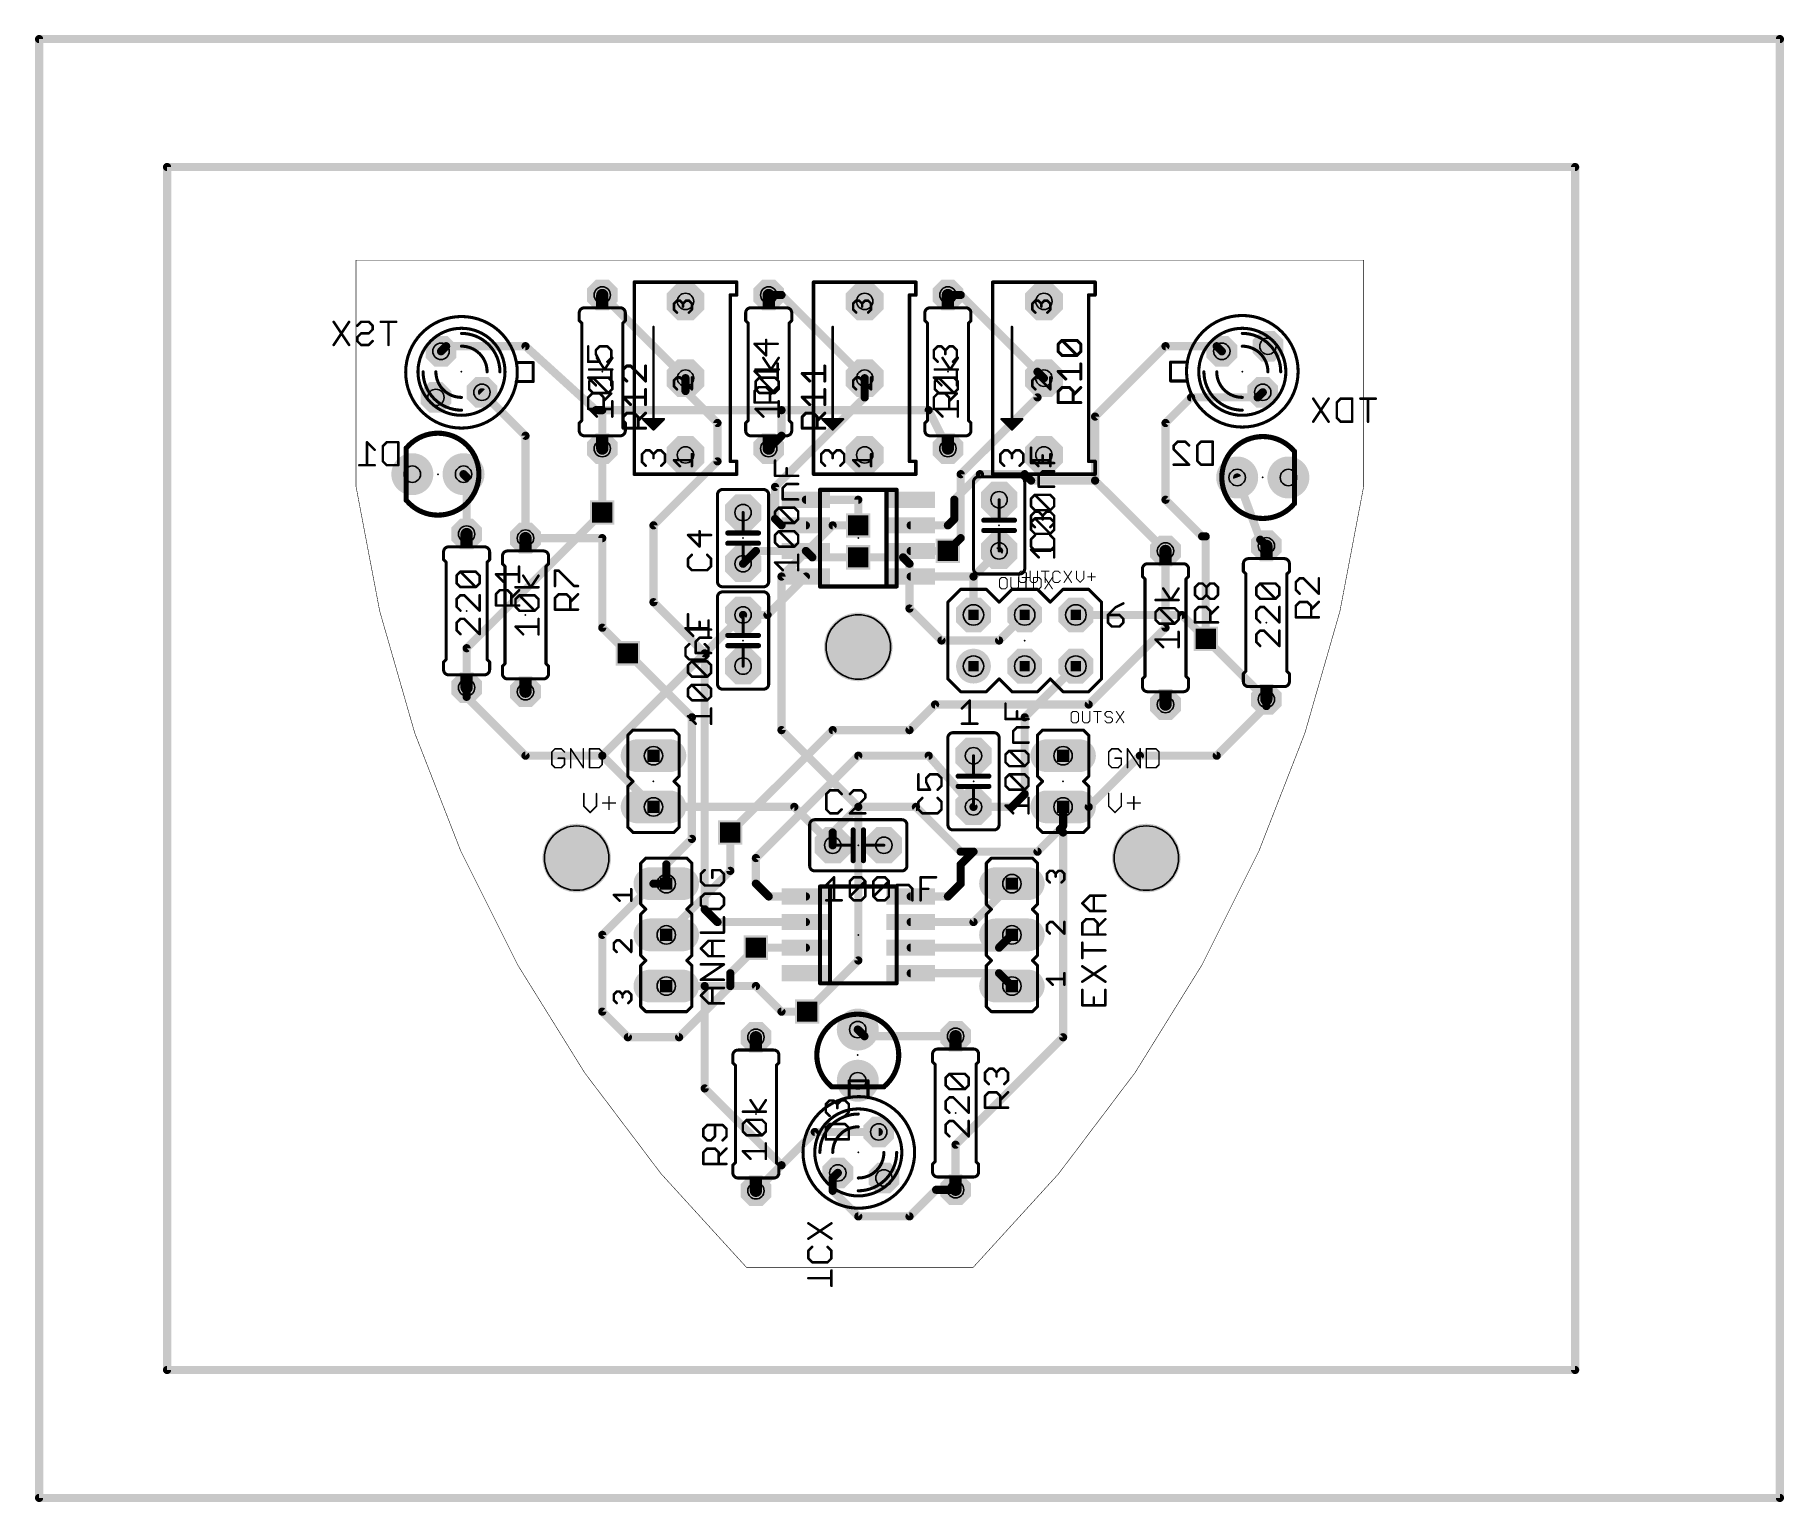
# Model space of a CAD drawing. Extents: x 34.1 to 120.9, y -11.6 to 61.2.
import ezdxf

# ---------------------------------------------------------------- set-up
doc = ezdxf.new("R2010")
doc.units = 0
for name, color, linetype in [('1', 22, 'CONTINUOUS'), ('16', 175, 'CONTINUOUS'), ('17', 82, 'CONTINUOUS'), ('18', 82, 'CONTINUOUS'), ('20', 7, 'CONTINUOUS'), ('21', 253, 'CONTINUOUS'), ('22', 253, 'CONTINUOUS'), ('23', 7, 'CONTINUOUS'), ('24', 7, 'CONTINUOUS'), ('25', 253, 'CONTINUOUS'), ('26', 253, 'CONTINUOUS'), ('27', 253, 'CONTINUOUS'), ('29', 253, 'CONTINUOUS'), ('30', 253, 'CONTINUOUS'), ('31', 253, 'CONTINUOUS'), ('44', 253, 'CONTINUOUS'), ('51', 253, 'CONTINUOUS'), ('52', 253, 'CONTINUOUS')]:
    doc.layers.add(name, color=color, linetype=linetype)

# ---------------------------------------------------------------- blocks, each defined once
blk = doc.blocks.new('RECT')
blk.add_solid([(-0.5, -0.5), (0.5, -0.5), (-0.5, 0.5), (0.5, 0.5)])
blk = doc.blocks.new('LONGP100')
at = {"const_width": 1}
blk.add_lwpolyline([(-0.5, 0), (0.5, 0)], dxfattribs=at)
at = {"const_width": 0.5}
for points in [[(-0.5, 0.25, 1), (-0.5, -0.25)], [(0.5, -0.25, 1), (0.5, 0.25)]]:
    blk.add_lwpolyline(points, format="xyb", dxfattribs=at)
blk = doc.blocks.new('OCTAGONP')
at = {"const_width": 0.5}
blk.add_lwpolyline([(-0.25, -0.1036), (-0.25, 0.1036), (-0.1036, 0.25), (0.1036, 0.25), (0.25, 0.1036), (0.25, -0.1036), (0.1036, -0.25), (-0.1036, -0.25), (-0.25, -0.1036), (-0.25, 0.1036)], dxfattribs=at)
blk = doc.blocks.new('ROUNDP')
at = {"const_width": 0.5}
blk.add_lwpolyline([(0, -0.25, 1), (0, 0.25, 1), (0, -0.25)], format="xyb", dxfattribs=at)
blk = doc.blocks.new('SQUAREV')
blk.add_solid([(-0.5, -0.5), (0.5, -0.5), (-0.5, 0.5), (0.5, 0.5)])

msp = doc.modelspace()

# ---------------------------------------------------------------- linework, layer by layer
at = {"layer": '1', "const_width": 0.4064}
for points in [[(34.29, 60.96), (34.29, -11.43)], [(120.65, 60.96), (34.29, 60.96)], [(120.65, -11.43), (120.65, 60.96)], [(66.3575, 44.1325), (62.23, 48.26)], [(71.12, 48.26), (70.485, 48.26)], [(75.2475, 44.1325), (71.12, 48.26)], [(79.375, 48.26), (80.01, 48.26)], [(80.01, 48.26), (84.1375, 44.1325)], [(86.6775, 42.2275), (90.17, 45.72)], [(90.17, 45.72), (92.71, 45.72)], [(92.71, 45.72), (92.964, 45.466)], [(66.3575, 44.1325), (66.3575, 43.4975)], [(75.2475, 43.18), (75.2475, 44.1325)], [(66.3575, 43.4975), (67.945, 41.91)], [(94.742, 43.18), (94.996, 43.434)], [(70.8025, 38.735), (75.2475, 43.18)], [(90.17, 41.91), (91.44, 43.18)], [(91.44, 43.18), (94.742, 43.18)], [(67.945, 41.91), (67.945, 40.005)], [(86.6775, 39.0525), (86.6775, 42.2275)], [(90.17, 38.1), (90.17, 41.91)], [(64.77, 36.83), (67.945, 40.005)], [(79.6925, 38.1), (80.9625, 39.37)], [(80.9625, 39.37), (83.185, 39.37)], [(83.185, 39.37), (83.5025, 39.0525)], [(83.5025, 39.0525), (86.6775, 39.0525)], [(90.17, 35.56), (86.6775, 39.0525)], [(94.869, 36.1188), (93.726, 39.2049)], [(70.8025, 37.1475), (70.8025, 38.735)], [(74.93, 38.1), (72.33, 38.1)], [(74.93, 36.83), (74.93, 38.1)], [(79.6925, 38.1), (79.6925, 37.1475)], [(91.9861, 36.2839), (90.17, 38.1)], [(62.23, 37.465), (55.499, 30.734)], [(71.12, 36.83), (70.8025, 37.1475)], [(79.6925, 37.1475), (79.375, 36.83)], [(64.77, 33.02), (64.77, 36.83)], [(72.33, 36.83), (71.12, 36.83)], [(79.375, 36.83), (77.53, 36.83)], [(92.1639, 36.2839), (91.9861, 36.2839)], [(92.1639, 36.2839), (92.1639, 31.2039)], [(69.85, 35.56), (69.215, 34.925)], [(72.33, 35.56), (69.85, 35.56)], [(72.33, 35.56), (72.6475, 35.2425)], [(79.375, 35.56), (77.53, 35.56)], [(80.645, 34.29), (81.915, 35.56)], [(90.17, 31.75), (90.17, 35.56)], [(94.869, 36.1188), (95.1738, 35.814)], [(72.6475, 35.2425), (74.93, 35.2425)], [(72.33, 34.29), (70.425, 32.385)], [(77.53, 34.29), (80.645, 34.29)], [(67.31, 30.48), (64.77, 33.02)], [(70.425, 32.385), (69.215, 32.385)], [(86.36, 27.94), (90.17, 31.75)], [(92.1639, 31.2039), (95.1738, 28.194)], [(55.499, 30.734), (55.499, 28.7782)], [(63.5, 30.48), (66.675, 27.305)], [(67.31, 17.78), (67.31, 30.48)], [(78.74, 27.94), (77.47, 26.67)], [(86.36, 27.94), (78.74, 27.94)], [(95.1738, 27.8638), (92.71, 25.4)], [(95.1738, 28.194), (95.1738, 27.8638)], [(66.675, 27.305), (66.675, 21.2725)], [(73.66, 26.67), (68.58, 21.59)], [(77.47, 26.67), (73.66, 26.67)], [(69.85, 20.32), (74.93, 25.4)], [(74.93, 25.4), (78.4225, 25.4)], [(78.4225, 25.4), (80.645, 22.86)], [(88.9, 25.4), (86.36, 22.86)], [(92.71, 25.4), (88.9, 25.4)], [(74.93, 22.86), (73.66, 21.59)], [(77.7875, 22.86), (74.93, 22.86)], [(80.01, 20.6375), (77.7875, 22.86)], [(86.36, 22.86), (85.09, 22.86)], [(85.09, 21.9075), (85.09, 22.86)], [(73.66, 21.59), (73.66, 20.955)], [(83.82, 20.6375), (84.9313, 21.7488)], [(84.9313, 21.7488), (85.09, 21.9075)], [(85.09, 21.59), (84.9313, 21.7488)], [(85.09, 11.43), (85.09, 21.59)], [(66.675, 21.2725), (65.405, 20.0025)], [(80.645, 20.6375), (80.01, 20.0025)], [(80.645, 20.6375), (80.01, 20.6375)], [(80.645, 20.6375), (83.82, 20.6375)], [(65.405, 20.0025), (65.405, 19.05)], [(69.85, 19.05), (69.85, 20.32)], [(80.01, 20.0025), (80.01, 19.05)], [(70.485, 18.415), (69.85, 19.05)], [(80.01, 19.05), (79.375, 18.415)], [(80.645, 17.145), (82.55, 19.05)], [(72.33, 18.415), (70.485, 18.415)], [(79.375, 18.415), (77.53, 18.415)], [(67.31, 17.78), (67.945, 17.145)], [(67.945, 17.145), (72.33, 17.145)], [(77.53, 17.145), (80.645, 17.145)], [(81.915, 15.875), (82.55, 16.51)], [(72.33, 15.875), (69.85, 15.875)], [(77.53, 15.875), (81.915, 15.875)], [(77.53, 14.605), (81.915, 14.605)], [(81.915, 14.605), (82.55, 13.97)], [(65.405, 13.97), (67.31, 13.97)], [(67.31, 13.97), (67.31, 8.89)], [(67.31, 13.97), (69.85, 13.97)], [(69.85, 13.97), (71.12, 12.7)], [(71.12, 12.7), (72.39, 12.7)], [(75.2348, 11.4808), (74.9046, 11.811)], [(79.756, 11.4808), (75.2348, 11.4808)], [(79.756, 6.096), (85.09, 11.43)], [(67.31, 8.89), (71.12, 5.08)], [(72.771, 6.731), (71.12, 5.08)], [(75.946, 6.731), (72.771, 6.731)], [(79.756, 3.8608), (79.756, 6.096)], [(71.12, 5.08), (69.85, 3.81)], [(73.66, 4.445), (73.914, 4.699)], [(73.66, 3.81), (73.66, 4.445)], [(74.93, 2.54), (73.66, 3.81)], [(78.7908, 3.8608), (77.47, 2.54)], [(79.756, 3.8608), (78.7908, 3.8608)], [(77.47, 2.54), (74.93, 2.54)], [(34.29, -11.43), (120.65, -11.43)]]:
    msp.add_lwpolyline(points, dxfattribs=at)
at = {"layer": '1', "const_width": 0.2032}
for points in [[(34.3916, 60.96, 1), (34.1884, 60.96)], [(34.29, 61.0616, 1), (34.29, 60.8584)], [(120.7516, 60.96, 1), (120.5484, 60.96)], [(120.65, 60.8584, 1), (120.65, 61.0616)], [(62.3018, 48.3318, 1), (62.1582, 48.1882)], [(70.485, 48.3616, 1), (70.485, 48.1584)], [(71.1918, 48.3318, 1), (71.0482, 48.1882)], [(71.12, 48.1584, 1), (71.12, 48.3616)], [(79.375, 48.3616, 1), (79.375, 48.1584)], [(80.0818, 48.3318, 1), (79.9382, 48.1882)], [(80.01, 48.1584, 1), (80.01, 48.3616)], [(90.17, 45.8216, 1), (90.17, 45.6184)], [(90.2418, 45.6482, 1), (90.0982, 45.7918)], [(92.7818, 45.7918, 1), (92.6382, 45.6482)], [(92.71, 45.6184, 1), (92.71, 45.8216)], [(92.8922, 45.3942, 1), (93.0358, 45.5378)], [(66.4591, 44.1325, 1), (66.2559, 44.1325)], [(66.2857, 44.0607, 1), (66.4293, 44.2043)], [(75.3491, 44.1325, 1), (75.1459, 44.1325)], [(75.1757, 44.0607, 1), (75.3193, 44.2043)], [(84.0657, 44.0607, 1), (84.2093, 44.2043)], [(66.2559, 43.4975, 1), (66.4591, 43.4975)], [(66.4293, 43.5693, 1), (66.2857, 43.4257)], [(95.0678, 43.3622, 1), (94.9242, 43.5058)], [(75.1459, 43.18, 1), (75.3491, 43.18)], [(75.3193, 43.1082, 1), (75.1757, 43.2518)], [(91.44, 43.2816, 1), (91.44, 43.0784)], [(91.5118, 43.1082, 1), (91.3682, 43.2518)], [(94.6702, 43.2518, 1), (94.8138, 43.1082)], [(94.742, 43.0784, 1), (94.742, 43.2816)], [(68.0466, 41.91, 1), (67.8434, 41.91)], [(67.8732, 41.8382, 1), (68.0168, 41.9818)], [(86.7791, 42.2275, 1), (86.5759, 42.2275)], [(86.6057, 42.2993, 1), (86.7493, 42.1557)], [(90.2716, 41.91, 1), (90.0684, 41.91)], [(90.0982, 41.9818, 1), (90.2418, 41.8382)], [(67.8434, 40.005, 1), (68.0466, 40.005)], [(68.0168, 39.9332, 1), (67.8732, 40.0768)], [(80.9625, 39.4716, 1), (80.9625, 39.2684)], [(81.0343, 39.2982, 1), (80.8907, 39.4418)], [(83.2568, 39.4418, 1), (83.1132, 39.2982)], [(83.185, 39.2684, 1), (83.185, 39.4716)], [(83.5025, 39.1541, 1), (83.5025, 38.9509)], [(83.4307, 38.9807, 1), (83.5743, 39.1243)], [(86.5759, 39.0525, 1), (86.7791, 39.0525)], [(86.7493, 39.1243, 1), (86.6057, 38.9807)], [(86.6775, 38.9509, 1), (86.6775, 39.1541)], [(93.8213, 39.2402, 1), (93.6307, 39.1696)], [(70.9041, 38.735, 1), (70.7009, 38.735)], [(70.7307, 38.8068, 1), (70.8743, 38.6632)], [(72.33, 38.2016, 1), (72.33, 37.9984)], [(75.0316, 38.1, 1), (74.8284, 38.1)], [(74.93, 37.9984, 1), (74.93, 38.2016)], [(79.7941, 38.1, 1), (79.5909, 38.1)], [(79.6207, 38.1718, 1), (79.7643, 38.0282)], [(90.0684, 38.1, 1), (90.2716, 38.1)], [(90.2418, 38.1718, 1), (90.0982, 38.0282)], [(62.3018, 37.3932, 1), (62.1582, 37.5368)], [(70.8743, 37.2193, 1), (70.7307, 37.0757)], [(79.7643, 37.0757, 1), (79.6207, 37.2193)], [(64.8716, 36.83, 1), (64.6684, 36.83)], [(64.6982, 36.9018, 1), (64.8418, 36.7582)], [(70.7009, 37.1475, 1), (70.9041, 37.1475)], [(71.12, 36.9316, 1), (71.12, 36.7284)], [(71.0482, 36.7582, 1), (71.1918, 36.9018)], [(72.33, 36.7284, 1), (72.33, 36.9316)], [(74.8284, 36.83, 1), (75.0316, 36.83)], [(77.53, 36.9316, 1), (77.53, 36.7284)], [(79.3032, 36.9018, 1), (79.4468, 36.7582)], [(79.375, 36.7284, 1), (79.375, 36.9316)], [(79.5909, 37.1475, 1), (79.7941, 37.1475)], [(91.9861, 36.3855, 1), (91.9861, 36.1823)], [(91.9143, 36.2121, 1), (92.0579, 36.3557)], [(92.2655, 36.2839, 1), (92.0623, 36.2839)], [(92.1639, 36.1823, 1), (92.1639, 36.3855)], [(69.85, 35.6616, 1), (69.85, 35.4584)], [(69.9218, 35.4882, 1), (69.7782, 35.6318)], [(72.4018, 35.6318, 1), (72.2582, 35.4882)], [(72.33, 35.4584, 1), (72.33, 35.6616)], [(77.53, 35.6616, 1), (77.53, 35.4584)], [(79.375, 35.4584, 1), (79.375, 35.6616)], [(81.9868, 35.4882, 1), (81.8432, 35.6318)], [(90.2716, 35.56, 1), (90.0684, 35.56)], [(90.0982, 35.4882, 1), (90.2418, 35.6318)], [(94.9408, 36.1906, 1), (94.7972, 36.047)], [(94.7737, 36.0835, 1), (94.9643, 36.1541)], [(95.102, 35.7422, 1), (95.2456, 35.8858)], [(69.1432, 34.9968, 1), (69.2868, 34.8532)], [(72.6475, 35.3441, 1), (72.6475, 35.1409)], [(72.5757, 35.1707, 1), (72.7193, 35.3143)], [(74.93, 35.1409, 1), (74.93, 35.3441)], [(72.4018, 34.2182, 1), (72.2582, 34.3618)], [(77.53, 34.3916, 1), (77.53, 34.1884)], [(80.5732, 34.3618, 1), (80.7168, 34.2182)], [(80.645, 34.1884, 1), (80.645, 34.3916)], [(64.6684, 33.02, 1), (64.8716, 33.02)], [(64.8418, 33.0918, 1), (64.6982, 32.9482)], [(69.215, 32.4866, 1), (69.215, 32.2834)], [(70.3532, 32.4568, 1), (70.4968, 32.3132)], [(70.425, 32.2834, 1), (70.425, 32.4866)], [(90.0684, 31.75, 1), (90.2716, 31.75)], [(90.2418, 31.6782, 1), (90.0982, 31.8218)], [(92.0623, 31.2039, 1), (92.2655, 31.2039)], [(92.2357, 31.2757, 1), (92.0921, 31.1321)], [(55.6006, 30.734, 1), (55.3974, 30.734)], [(55.4272, 30.8058, 1), (55.5708, 30.6622)], [(63.5718, 30.5518, 1), (63.4282, 30.4082)], [(67.4116, 30.48, 1), (67.2084, 30.48)], [(67.2382, 30.4082, 1), (67.3818, 30.5518)], [(55.3974, 28.7782, 1), (55.6006, 28.7782)], [(78.74, 28.0416, 1), (78.74, 27.8384)], [(78.8118, 27.8682, 1), (78.6682, 28.0118)], [(86.2882, 28.0118, 1), (86.4318, 27.8682)], [(86.36, 27.8384, 1), (86.36, 28.0416)], [(95.2754, 28.194, 1), (95.0722, 28.194)], [(95.0722, 27.8638, 1), (95.2754, 27.8638)], [(95.102, 28.1222, 1), (95.2456, 28.2658)], [(95.2456, 27.792, 1), (95.102, 27.9356)], [(66.7766, 27.305, 1), (66.5734, 27.305)], [(66.6032, 27.2332, 1), (66.7468, 27.3768)], [(73.66, 26.7716, 1), (73.66, 26.5684)], [(73.7318, 26.5982, 1), (73.5882, 26.7418)], [(77.3982, 26.7418, 1), (77.5418, 26.5982)], [(77.47, 26.5684, 1), (77.47, 26.7716)], [(74.93, 25.5016, 1), (74.93, 25.2984)], [(75.0018, 25.3282, 1), (74.8582, 25.4718)], [(78.499, 25.4669, 1), (78.346, 25.3331)], [(78.4225, 25.2984, 1), (78.4225, 25.5016)], [(88.9, 25.5016, 1), (88.9, 25.2984)], [(88.9718, 25.3282, 1), (88.8282, 25.4718)], [(92.6382, 25.4718, 1), (92.7818, 25.3282)], [(92.71, 25.2984, 1), (92.71, 25.5016)], [(74.93, 22.9616, 1), (74.93, 22.7584)], [(75.0018, 22.7882, 1), (74.8582, 22.9318)], [(77.8593, 22.9318, 1), (77.7157, 22.7882)], [(77.7875, 22.7584, 1), (77.7875, 22.9616)], [(80.5685, 22.7931, 1), (80.7215, 22.9269)], [(85.09, 22.9616, 1), (85.09, 22.7584)], [(85.1916, 22.86, 1), (84.9884, 22.86)], [(86.2882, 22.9318, 1), (86.4318, 22.7882)], [(86.36, 22.7584, 1), (86.36, 22.9616)], [(68.5082, 21.6618, 1), (68.6518, 21.5182)], [(73.7616, 21.59, 1), (73.5584, 21.59)], [(73.5882, 21.6618, 1), (73.7318, 21.5182)], [(85.0031, 21.8206, 1), (84.8594, 21.6769)], [(84.8594, 21.8206, 1), (85.0031, 21.6769)], [(85.0031, 21.6769, 1), (84.8594, 21.8206)], [(84.9884, 21.9075, 1), (85.1916, 21.9075)], [(85.1916, 21.59, 1), (84.9884, 21.59)], [(85.1618, 21.8357, 1), (85.0182, 21.9793)], [(85.0182, 21.5182, 1), (85.1618, 21.6618)], [(66.5734, 21.2725, 1), (66.7766, 21.2725)], [(66.7468, 21.2007, 1), (66.6032, 21.3443)], [(73.5584, 20.955, 1), (73.7616, 20.955)], [(80.01, 20.7391, 1), (80.01, 20.5359)], [(80.645, 20.7391, 1), (80.645, 20.5359)], [(80.7168, 20.5657, 1), (80.5732, 20.7093)], [(80.645, 20.5359, 1), (80.645, 20.7391)], [(83.82, 20.5359, 1), (83.82, 20.7391)], [(65.5066, 20.0025, 1), (65.3034, 20.0025)], [(65.3332, 20.0743, 1), (65.4768, 19.9307)], [(69.9516, 20.32, 1), (69.7484, 20.32)], [(69.7782, 20.3918, 1), (69.9218, 20.2482)], [(80.1116, 20.0025, 1), (79.9084, 20.0025)], [(79.9382, 20.0743, 1), (80.0818, 19.9307)], [(79.9382, 20.5657, 1), (80.0818, 20.7093)], [(83.7482, 20.7093, 1), (83.8918, 20.5657)], [(65.3034, 19.05, 1), (65.5066, 19.05)], [(69.7484, 19.05, 1), (69.9516, 19.05)], [(69.9218, 19.1218, 1), (69.7782, 18.9782)], [(79.9084, 19.05, 1), (80.1116, 19.05)], [(80.0818, 18.9782, 1), (79.9382, 19.1218)], [(82.6218, 18.9782, 1), (82.4782, 19.1218)], [(70.485, 18.5166, 1), (70.485, 18.3134)], [(70.4132, 18.3432, 1), (70.5568, 18.4868)], [(72.33, 18.3134, 1), (72.33, 18.5166)], [(77.53, 18.5166, 1), (77.53, 18.3134)], [(79.3032, 18.4868, 1), (79.4468, 18.3432)], [(79.375, 18.3134, 1), (79.375, 18.5166)], [(67.2084, 17.78, 1), (67.4116, 17.78)], [(67.3818, 17.8518, 1), (67.2382, 17.7082)], [(67.945, 17.2466, 1), (67.945, 17.0434)], [(67.8732, 17.0732, 1), (68.0168, 17.2168)], [(72.33, 17.0434, 1), (72.33, 17.2466)], [(77.53, 17.2466, 1), (77.53, 17.0434)], [(80.5732, 17.2168, 1), (80.7168, 17.0732)], [(80.645, 17.0434, 1), (80.645, 17.2466)], [(82.6218, 16.4382, 1), (82.4782, 16.5818)], [(69.85, 15.9766, 1), (69.85, 15.7734)], [(72.33, 15.7734, 1), (72.33, 15.9766)], [(77.53, 15.9766, 1), (77.53, 15.7734)], [(81.8432, 15.9468, 1), (81.9868, 15.8032)], [(81.915, 15.7734, 1), (81.915, 15.9766)], [(77.53, 14.7066, 1), (77.53, 14.5034)], [(81.9868, 14.6768, 1), (81.8432, 14.5332)], [(81.915, 14.5034, 1), (81.915, 14.7066)], [(65.405, 14.0716, 1), (65.405, 13.8684)], [(67.4116, 13.97, 1), (67.2084, 13.97)], [(67.31, 14.0716, 1), (67.31, 13.8684)], [(67.31, 13.8684, 1), (67.31, 14.0716)], [(69.9218, 14.0418, 1), (69.7782, 13.8982)], [(69.85, 13.8684, 1), (69.85, 14.0716)], [(82.4782, 13.8982, 1), (82.6218, 14.0418)], [(71.12, 12.8016, 1), (71.12, 12.5984)], [(71.0482, 12.6282, 1), (71.1918, 12.7718)], [(72.39, 12.5984, 1), (72.39, 12.8016)], [(74.9764, 11.8828, 1), (74.8328, 11.7392)], [(75.2348, 11.5824, 1), (75.2348, 11.3792)], [(75.163, 11.409, 1), (75.3066, 11.5526)], [(79.756, 11.3792, 1), (79.756, 11.5824)], [(84.9884, 11.43, 1), (85.1916, 11.43)], [(85.1618, 11.3582, 1), (85.0182, 11.5018)], [(67.2084, 8.89, 1), (67.4116, 8.89)], [(67.3818, 8.9618, 1), (67.2382, 8.8182)], [(72.771, 6.8326, 1), (72.771, 6.6294)], [(72.8428, 6.6592, 1), (72.6992, 6.8028)], [(75.946, 6.6294, 1), (75.946, 6.8326)], [(79.8576, 6.096, 1), (79.6544, 6.096)], [(79.6842, 6.1678, 1), (79.8278, 6.0242)], [(71.0482, 5.1518, 1), (71.1918, 5.0082)], [(71.1918, 5.0082, 1), (71.0482, 5.1518)], [(71.0482, 5.0082, 1), (71.1918, 5.1518)], [(73.7616, 4.445, 1), (73.5584, 4.445)], [(73.5882, 4.5168, 1), (73.7318, 4.3732)], [(73.9858, 4.6272, 1), (73.8422, 4.7708)], [(69.7782, 3.8818, 1), (69.9218, 3.7382)], [(73.5584, 3.81, 1), (73.7616, 3.81)], [(73.7318, 3.8818, 1), (73.5882, 3.7382)], [(78.7908, 3.9624, 1), (78.7908, 3.7592)], [(78.8626, 3.789, 1), (78.719, 3.9326)], [(79.6544, 3.8608, 1), (79.8576, 3.8608)], [(79.756, 3.7592, 1), (79.756, 3.9624)], [(74.93, 2.6416, 1), (74.93, 2.4384)], [(74.8582, 2.4682, 1), (75.0018, 2.6118)], [(77.3982, 2.6118, 1), (77.5418, 2.4682)], [(77.47, 2.4384, 1), (77.47, 2.6416)], [(34.29, -11.3284, 1), (34.29, -11.5316)], [(120.65, -11.5316, 1), (120.65, -11.3284)], [(34.1884, -11.43, 1), (34.3916, -11.43)], [(120.5484, -11.43, 1), (120.7516, -11.43)]]:
    msp.add_lwpolyline(points, format="xyb", dxfattribs=at)
at = {"layer": '16', "const_width": 0.4064}
for points in [[(40.64, 54.61), (40.64, -5.08)], [(110.49, 54.61), (40.64, 54.61)], [(110.49, -5.08), (110.49, 54.61)], [(70.485, 48.26), (71.12, 48.26)], [(54.483, 45.72), (54.229, 45.466)], [(58.42, 45.72), (54.483, 45.72)], [(61.9125, 42.545), (58.42, 45.72)], [(83.82, 44.45), (84.1375, 44.1325)], [(83.82, 43.18), (83.82, 44.45)], [(56.261, 43.434), (58.42, 41.275)], [(62.23, 42.545), (61.9125, 42.545)], [(62.23, 40.64), (62.23, 42.545)], [(71.12, 42.545), (62.23, 42.545)], [(78.4225, 42.545), (71.12, 42.545)], [(71.12, 41.275), (71.12, 42.545)], [(79.375, 40.64), (78.4225, 42.545)], [(80.01, 39.37), (83.82, 43.18)], [(58.42, 41.275), (58.42, 36.195)], [(62.23, 40.64), (62.23, 37.465)], [(70.485, 40.64), (71.12, 41.275)], [(55.3466, 39.37), (55.499, 39.2176)], [(55.499, 39.2176), (55.499, 36.3982)], [(80.01, 39.37), (80.01, 36.195)], [(71.12, 34.29), (73.66, 36.83)], [(73.66, 36.83), (74.93, 36.83)], [(58.42, 36.195), (62.23, 36.195)], [(62.23, 36.195), (62.23, 31.75)], [(80.01, 36.195), (79.375, 35.56)], [(81.915, 35.56), (80.645, 34.29)], [(77.1525, 35.2425), (74.93, 35.2425)], [(77.47, 34.925), (77.1525, 35.2425)], [(77.47, 32.7025), (77.47, 34.925)], [(71.12, 26.67), (71.12, 34.29)], [(80.645, 34.29), (80.645, 32.385)], [(69.215, 32.385), (62.23, 25.4)], [(79.0575, 31.115), (77.47, 32.7025)], [(81.915, 31.115), (83.185, 32.385)], [(85.725, 32.385), (90.9828, 32.385)], [(90.9828, 32.385), (92.1639, 31.2039)], [(62.23, 31.75), (63.5, 30.48)], [(79.0575, 31.115), (81.915, 31.115)], [(85.725, 29.845), (83.185, 27.305)], [(55.499, 28.321), (55.499, 28.7782)], [(58.42, 25.4), (55.499, 28.321)], [(83.185, 27.305), (83.185, 23.495)], [(74.93, 22.86), (71.12, 26.67)], [(62.23, 25.4), (58.42, 25.4)], [(64.77, 22.86), (62.23, 25.4)], [(83.185, 23.495), (82.55, 22.86)], [(71.755, 22.86), (64.77, 22.86)], [(73.66, 20.955), (71.755, 22.86)], [(74.93, 15.24), (74.93, 22.86)], [(82.55, 22.86), (80.645, 22.86)], [(68.58, 19.685), (68.58, 21.59)], [(62.23, 16.51), (64.77, 19.05)], [(64.77, 19.05), (65.405, 19.05)], [(65.405, 16.51), (68.58, 19.685)], [(62.23, 12.7), (62.23, 16.51)], [(69.85, 15.875), (68.58, 14.605)], [(68.58, 14.605), (68.58, 13.97)], [(72.39, 12.7), (74.93, 15.24)], [(68.58, 13.97), (66.04, 11.43)], [(63.5, 11.43), (62.23, 12.7)], [(66.04, 11.43), (63.5, 11.43)], [(40.64, -5.08), (110.49, -5.08)]]:
    msp.add_lwpolyline(points, dxfattribs=at)
at = {"layer": '16', "const_width": 0.2032}
for points in [[(40.7416, 54.61, 1), (40.5384, 54.61)], [(40.64, 54.7116, 1), (40.64, 54.5084)], [(110.5916, 54.61, 1), (110.3884, 54.61)], [(110.49, 54.5084, 1), (110.49, 54.7116)], [(70.485, 48.3616, 1), (70.485, 48.1584)], [(71.12, 48.1584, 1), (71.12, 48.3616)], [(54.1572, 45.5378, 1), (54.3008, 45.3942)], [(54.483, 45.8216, 1), (54.483, 45.6184)], [(54.5548, 45.6482, 1), (54.4112, 45.7918)], [(58.4883, 45.7952, 1), (58.3517, 45.6448)], [(58.42, 45.6184, 1), (58.42, 45.8216)], [(83.9216, 44.45, 1), (83.7184, 44.45)], [(83.8918, 44.5218, 1), (83.7482, 44.3782)], [(84.0657, 44.0607, 1), (84.2093, 44.2043)], [(56.3328, 43.5058, 1), (56.1892, 43.3622)], [(61.9125, 42.6466, 1), (61.9125, 42.4434)], [(61.8442, 42.4698, 1), (61.9808, 42.6202)], [(62.3316, 42.545, 1), (62.1284, 42.545)], [(62.23, 42.6466, 1), (62.23, 42.4434)], [(62.23, 42.4434, 1), (62.23, 42.6466)], [(71.12, 42.6466, 1), (71.12, 42.4434)], [(71.2216, 42.545, 1), (71.0184, 42.545)], [(71.12, 42.4434, 1), (71.12, 42.6466)], [(78.5134, 42.5904, 1), (78.3316, 42.4996)], [(78.4225, 42.4434, 1), (78.4225, 42.6466)], [(83.7184, 43.18, 1), (83.9216, 43.18)], [(83.8918, 43.1082, 1), (83.7482, 43.2518)], [(58.5216, 41.275, 1), (58.3184, 41.275)], [(58.3482, 41.2032, 1), (58.4918, 41.3468)], [(62.3316, 40.64, 1), (62.1284, 40.64)], [(70.4132, 40.7118, 1), (70.5568, 40.5682)], [(71.0184, 41.275, 1), (71.2216, 41.275)], [(71.1918, 41.2032, 1), (71.0482, 41.3468)], [(79.2841, 40.5946, 1), (79.4659, 40.6854)], [(62.1284, 40.64, 1), (62.3316, 40.64)], [(55.4184, 39.4418, 1), (55.2748, 39.2982)], [(55.6006, 39.2176, 1), (55.3974, 39.2176)], [(55.4272, 39.1458, 1), (55.5708, 39.2894)], [(80.1116, 39.37, 1), (79.9084, 39.37)], [(79.9382, 39.4418, 1), (80.0818, 39.2982)], [(62.1284, 37.465, 1), (62.3316, 37.465)], [(55.3974, 36.3982, 1), (55.6006, 36.3982)], [(73.66, 36.9316, 1), (73.66, 36.7284)], [(73.7318, 36.7582, 1), (73.5882, 36.9018)], [(74.93, 36.7284, 1), (74.93, 36.9316)], [(58.42, 36.2966, 1), (58.42, 36.0934)], [(58.3184, 36.195, 1), (58.5216, 36.195)], [(62.3316, 36.195, 1), (62.1284, 36.195)], [(62.23, 36.0934, 1), (62.23, 36.2966)], [(79.3032, 35.6318, 1), (79.4468, 35.4882)], [(79.9084, 36.195, 1), (80.1116, 36.195)], [(80.0818, 36.1232, 1), (79.9382, 36.2668)], [(81.9868, 35.4882, 1), (81.8432, 35.6318)], [(74.93, 35.3441, 1), (74.93, 35.1409)], [(77.2243, 35.3143, 1), (77.0807, 35.1707)], [(77.1525, 35.1409, 1), (77.1525, 35.3441)], [(77.5716, 34.925, 1), (77.3684, 34.925)], [(77.3982, 34.8532, 1), (77.5418, 34.9968)], [(71.2216, 34.29, 1), (71.0184, 34.29)], [(71.0482, 34.3618, 1), (71.1918, 34.2182)], [(80.7466, 34.29, 1), (80.5434, 34.29)], [(80.5732, 34.3618, 1), (80.7168, 34.2182)], [(69.2868, 32.3132, 1), (69.1432, 32.4568)], [(77.3684, 32.7025, 1), (77.5716, 32.7025)], [(77.5418, 32.7743, 1), (77.3982, 32.6307)], [(80.5434, 32.385, 1), (80.7466, 32.385)], [(83.2568, 32.3132, 1), (83.1132, 32.4568)], [(85.725, 32.4866, 1), (85.725, 32.2834)], [(91.0546, 32.4568, 1), (90.911, 32.3132)], [(90.9828, 32.2834, 1), (90.9828, 32.4866)], [(62.1284, 31.75, 1), (62.3316, 31.75)], [(62.3018, 31.8218, 1), (62.1582, 31.6782)], [(79.0575, 31.2166, 1), (79.0575, 31.0134)], [(78.9857, 31.0432, 1), (79.1293, 31.1868)], [(81.8432, 31.1868, 1), (81.9868, 31.0432)], [(81.915, 31.0134, 1), (81.915, 31.2166)], [(92.0921, 31.1321, 1), (92.2357, 31.2757)], [(63.4282, 30.4082, 1), (63.5718, 30.5518)], [(85.7968, 29.7732, 1), (85.6532, 29.9168)], [(55.6006, 28.7782, 1), (55.3974, 28.7782)], [(55.3974, 28.321, 1), (55.6006, 28.321)], [(55.5708, 28.3928, 1), (55.4272, 28.2492)], [(83.2866, 27.305, 1), (83.0834, 27.305)], [(83.1132, 27.3768, 1), (83.2568, 27.2332)], [(71.0184, 26.67, 1), (71.2216, 26.67)], [(71.1918, 26.7418, 1), (71.0482, 26.5982)], [(58.42, 25.5016, 1), (58.42, 25.2984)], [(58.3482, 25.3282, 1), (58.4918, 25.4718)], [(62.3018, 25.4718, 1), (62.1582, 25.3282)], [(62.1582, 25.4718, 1), (62.3018, 25.3282)], [(62.23, 25.2984, 1), (62.23, 25.5016)], [(83.0834, 23.495, 1), (83.2866, 23.495)], [(83.2568, 23.4232, 1), (83.1132, 23.5668)], [(64.77, 22.9616, 1), (64.77, 22.7584)], [(64.6982, 22.7882, 1), (64.8418, 22.9318)], [(71.8268, 22.9318, 1), (71.6832, 22.7882)], [(71.755, 22.7584, 1), (71.755, 22.9616)], [(75.0316, 22.86, 1), (74.8284, 22.86)], [(74.8582, 22.7882, 1), (75.0018, 22.9318)], [(80.645, 22.9616, 1), (80.645, 22.7584)], [(82.4782, 22.9318, 1), (82.6218, 22.7882)], [(82.55, 22.7584, 1), (82.55, 22.9616)], [(68.6816, 21.59, 1), (68.4784, 21.59)], [(73.5882, 20.8832, 1), (73.7318, 21.0268)], [(64.77, 19.1516, 1), (64.77, 18.9484)], [(64.8418, 18.9782, 1), (64.6982, 19.1218)], [(65.405, 18.9484, 1), (65.405, 19.1516)], [(68.4784, 19.685, 1), (68.6816, 19.685)], [(68.6518, 19.6132, 1), (68.5082, 19.7568)], [(62.3316, 16.51, 1), (62.1284, 16.51)], [(62.1582, 16.5818, 1), (62.3018, 16.4382)], [(65.3332, 16.5818, 1), (65.4768, 16.4382)], [(69.9218, 15.8032, 1), (69.7782, 15.9468)], [(68.6816, 14.605, 1), (68.4784, 14.605)], [(68.5082, 14.6768, 1), (68.6518, 14.5332)], [(74.8284, 15.24, 1), (75.0316, 15.24)], [(75.0018, 15.1682, 1), (74.8582, 15.3118)], [(68.4784, 13.97, 1), (68.6816, 13.97)], [(68.6518, 13.8982, 1), (68.5082, 14.0418)], [(62.1284, 12.7, 1), (62.3316, 12.7)], [(62.3018, 12.7718, 1), (62.1582, 12.6282)], [(72.3182, 12.7718, 1), (72.4618, 12.6282)], [(63.5, 11.5316, 1), (63.5, 11.3284)], [(63.4282, 11.3582, 1), (63.5718, 11.5018)], [(65.9682, 11.5018, 1), (66.1118, 11.3582)], [(66.04, 11.3284, 1), (66.04, 11.5316)], [(40.64, -4.9784, 1), (40.64, -5.1816)], [(40.5384, -5.08, 1), (40.7416, -5.08)], [(110.3884, -5.08, 1), (110.5916, -5.08)], [(110.49, -5.1816, 1), (110.49, -4.9784)]]:
    msp.add_lwpolyline(points, format="xyb", dxfattribs=at)
at = {"layer": '20', "const_width": 0.0254}
for points in [[(50.0126, 38.7604), (50.0126, 49.9872)], [(50.0126, 49.9872), (99.9998, 49.9872)], [(99.9998, 49.9872), (99.9998, 38.7604)], [(80.6196, 0), (69.3928, 0)]]:
    msp.add_lwpolyline(points, dxfattribs=at)
at = {"layer": '20'}
for points, const_width in [([(50.0126, 49.9935, 1), (50.0126, 49.9809)], 0.0127), ([(50.0189, 49.9872, 1), (50.0063, 49.9872)], 0.0127), ([(100.0062, 49.9872, 1), (99.9935, 49.9872)], 0.0127), ([(99.9998, 49.9809, 1), (99.9998, 49.9935)], 0.0127), ([(50.0126, 38.7604, 0.1623), (69.3928, 0)], 0.0254), ([(50.0189, 38.7613, 1), (50.0063, 38.7595)], 0.0127), ([(50.0063, 38.7604, 1), (50.0189, 38.7604)], 0.0127), ([(80.6196, 0, 0.1623), (99.9998, 38.7604)], 0.0254), ([(100.0061, 38.7595, 1), (99.9935, 38.7613)], 0.0127), ([(99.9935, 38.7604, 1), (100.0062, 38.7604)], 0.0127), ([(69.3928, 0.0064, 1), (69.3928, -0.0064)], 0.0127), ([(69.3883, -0.0045, 1), (69.3973, 0.0045)], 0.0127), ([(80.6151, 0.0045, 1), (80.6241, -0.0045)], 0.0127), ([(80.6196, -0.0064, 1), (80.6196, 0.0064)], 0.0127)]:
    msp.add_lwpolyline(points, format="xyb", dxfattribs=dict(at, const_width=const_width))
for centre in [(74.93, 30.7975), (60.96, 20.32), (89.2175, 20.32)]:
    msp.add_circle(centre, 1.6, dxfattribs=at)
at = {"layer": '21'}
for points, const_width in [([(68.8975, 48.895), (63.8175, 48.895)], 0.1778), ([(63.8175, 48.895), (63.8175, 39.37)], 0.1778), ([(68.8975, 48.26), (68.8975, 48.895)], 0.1778), ([(77.7875, 48.895), (72.7075, 48.895)], 0.1778), ([(72.7075, 48.895), (72.7075, 39.37)], 0.1778), ([(77.7875, 48.26), (77.7875, 48.895)], 0.1778), ([(86.6775, 48.895), (81.5975, 48.895)], 0.1778), ([(81.5975, 48.895), (81.5975, 39.37)], 0.1778), ([(86.6775, 48.26), (86.6775, 48.895)], 0.1778), ([(68.58, 40.005), (68.58, 48.26)], 0.1778), ([(68.8975, 48.26), (68.58, 48.26)], 0.1778), ([(77.47, 40.005), (77.47, 48.26)], 0.1778), ([(77.7875, 48.26), (77.47, 48.26)], 0.1778), ([(86.36, 40.005), (86.36, 48.26)], 0.1778), ([(86.6775, 48.26), (86.36, 48.26)], 0.1778), ([(61.087, 47.371), (61.087, 46.99)], 0.1524), ([(61.214, 46.863), (61.087, 46.99)], 0.1524), ([(61.214, 46.863), (61.214, 42.037)], 0.1524), ([(63.246, 46.863), (63.373, 46.99)], 0.1524), ([(63.246, 46.863), (63.246, 42.037)], 0.1524), ([(63.373, 47.371), (63.373, 46.99)], 0.1524), ([(69.342, 47.371), (69.342, 46.99)], 0.1524), ([(69.469, 46.863), (69.342, 46.99)], 0.1524), ([(69.469, 46.863), (69.469, 42.037)], 0.1524), ([(71.501, 46.863), (71.628, 46.99)], 0.1524), ([(71.501, 46.863), (71.501, 42.037)], 0.1524), ([(71.628, 47.371), (71.628, 46.99)], 0.1524), ([(78.232, 47.371), (78.232, 46.99)], 0.1524), ([(78.359, 46.863), (78.232, 46.99)], 0.1524), ([(78.359, 46.863), (78.359, 42.037)], 0.1524), ([(80.391, 46.863), (80.518, 46.99)], 0.1524), ([(80.391, 46.863), (80.391, 42.037)], 0.1524), ([(80.518, 47.371), (80.518, 46.99)], 0.1524), ([(61.214, 42.037), (61.087, 41.91)], 0.1524), ([(61.087, 41.529), (61.087, 41.91)], 0.1524), ([(63.246, 42.037), (63.373, 41.91)], 0.1524), ([(63.373, 41.529), (63.373, 41.91)], 0.1524), ([(69.469, 42.037), (69.342, 41.91)], 0.1524), ([(69.342, 41.529), (69.342, 41.91)], 0.1524), ([(71.501, 42.037), (71.628, 41.91)], 0.1524), ([(71.628, 41.529), (71.628, 41.91)], 0.1524), ([(78.359, 42.037), (78.232, 41.91)], 0.1524), ([(78.232, 41.529), (78.232, 41.91)], 0.1524), ([(80.391, 42.037), (80.518, 41.91)], 0.1524), ([(80.518, 41.529), (80.518, 41.91)], 0.1524), ([(68.8975, 40.005), (68.58, 40.005)], 0.1778), ([(68.8975, 39.37), (68.8975, 40.005)], 0.1778), ([(77.7875, 40.005), (77.47, 40.005)], 0.1778), ([(77.7875, 39.37), (77.7875, 40.005)], 0.1778), ([(86.6775, 40.005), (86.36, 40.005)], 0.1778), ([(86.6775, 39.37), (86.6775, 40.005)], 0.1778), ([(63.8175, 39.37), (68.8975, 39.37)], 0.1778), ([(72.7075, 39.37), (77.7875, 39.37)], 0.1778), ([(80.645, 34.671), (80.645, 38.989)], 0.1524), ([(80.899, 39.243), (82.931, 39.243)], 0.1524), ([(81.5975, 39.37), (86.6775, 39.37)], 0.1778), ([(83.185, 38.989), (83.185, 34.671)], 0.1524), ([(67.945, 34.036), (67.945, 38.354)], 0.1524), ([(68.199, 38.608), (70.231, 38.608)], 0.1524), ([(70.485, 38.354), (70.485, 34.036)], 0.1524), ([(69.215, 36.449), (68.453, 36.449)], 0.254), ([(69.215, 36.449), (69.977, 36.449)], 0.254), ([(69.215, 36.576), (69.215, 36.449)], 0.1524), ([(81.915, 37.084), (81.153, 37.084)], 0.254), ([(81.153, 36.576), (81.915, 36.576)], 0.254), ([(81.915, 37.084), (82.677, 37.084)], 0.254), ([(81.915, 36.576), (82.677, 36.576)], 0.254), ([(81.915, 37.211), (81.915, 37.084)], 0.1524), ([(81.915, 36.576), (81.915, 36.449)], 0.1524), ([(54.356, 35.5092), (54.356, 35.1282)], 0.1524), ([(56.642, 35.5092), (56.642, 35.1282)], 0.1524), ([(68.453, 35.941), (69.215, 35.941)], 0.254), ([(69.215, 35.941), (69.977, 35.941)], 0.254), ([(69.215, 35.941), (69.215, 35.814)], 0.1524), ([(54.483, 35.0012), (54.356, 35.1282)], 0.1524), ([(54.483, 30.1752), (54.483, 35.0012)], 0.1524), ([(56.515, 35.0012), (56.642, 35.1282)], 0.1524), ([(56.515, 30.1752), (56.515, 35.0012)], 0.1524), ([(57.277, 35.306), (57.277, 34.925)], 0.1524), ([(57.404, 34.798), (57.277, 34.925)], 0.1524), ([(57.404, 29.972), (57.404, 34.798)], 0.1524), ([(59.436, 34.798), (59.563, 34.925)], 0.1524), ([(59.436, 29.972), (59.436, 34.798)], 0.1524), ([(59.563, 35.306), (59.563, 34.925)], 0.1524), ([(89.027, 34.671), (89.027, 34.29)], 0.1524), ([(91.313, 34.671), (91.313, 34.29)], 0.1524), ([(94.0308, 34.925), (94.0308, 34.544)], 0.1524), ([(96.3168, 34.925), (96.3168, 34.544)], 0.1524), ([(68.199, 33.782), (70.231, 33.782)], 0.1524), ([(80.899, 34.417), (82.931, 34.417)], 0.1524), ([(82.0336, 34.2397), (81.9404, 34.1465)], 0.0508), ([(81.9404, 34.1465), (81.9404, 33.7736)], 0.0508), ([(82.22, 34.2397), (82.0336, 34.2397)], 0.0508), ([(82.3133, 34.1465), (82.22, 34.2397)], 0.0508), ([(82.3133, 33.7736), (82.3133, 34.1465)], 0.0508), ([(82.5017, 34.2397), (82.5017, 33.7736)], 0.0508), ([(82.8746, 33.7736), (82.8746, 34.2397)], 0.0508), ([(82.9861, 34.5572), (82.8929, 34.464)], 0.0508), ([(82.8929, 34.464), (82.8929, 34.0911)], 0.0508), ([(82.8929, 34.0911), (82.9861, 33.9979)], 0.0508), ([(83.1725, 34.5572), (82.9861, 34.5572)], 0.0508), ([(82.9861, 33.9979), (83.1725, 33.9979)], 0.0508), ([(83.063, 34.2397), (83.4359, 34.2397)], 0.0508), ([(83.2657, 34.464), (83.1725, 34.5572)], 0.0508), ([(83.1725, 33.9979), (83.2657, 34.0911)], 0.0508), ([(83.2494, 33.6804), (83.2494, 34.2397)], 0.0508), ([(83.2657, 34.0911), (83.2657, 34.464)], 0.0508), ([(83.4542, 34.5572), (83.4542, 34.0911)], 0.0508), ([(83.4542, 34.0911), (83.5474, 33.9979)], 0.0508), ([(83.5474, 33.9979), (83.7338, 33.9979)], 0.0508), ([(83.6243, 34.2397), (83.6243, 33.6804)], 0.0508), ([(83.904, 34.2397), (83.6243, 34.2397)], 0.0508), ([(83.7338, 33.9979), (83.8271, 34.0911)], 0.0508), ([(83.8271, 34.0911), (83.8271, 34.5572)], 0.0508), ([(83.9972, 34.1465), (83.904, 34.2397)], 0.0508), ([(83.9972, 33.7736), (83.9972, 34.1465)], 0.0508), ([(84.0155, 34.5572), (84.3884, 34.5572)], 0.0508), ([(84.1856, 34.2397), (84.5585, 33.6804)], 0.0508), ([(84.5585, 34.2397), (84.1856, 33.6804)], 0.0508), ([(84.2019, 33.9979), (84.2019, 34.5572)], 0.0508), ([(84.67, 34.5572), (84.5768, 34.464)], 0.0508), ([(84.5768, 34.464), (84.5768, 34.0911)], 0.0508), ([(84.5768, 34.0911), (84.67, 33.9979)], 0.0508), ([(84.8565, 34.5572), (84.67, 34.5572)], 0.0508), ([(84.67, 33.9979), (84.8565, 33.9979)], 0.0508), ([(84.9497, 34.464), (84.8565, 34.5572)], 0.0508), ([(84.8565, 33.9979), (84.9497, 34.0911)], 0.0508), ([(85.1381, 34.5572), (85.511, 33.9979)], 0.0508), ([(85.511, 34.5572), (85.1381, 33.9979)], 0.0508), ([(85.7504, 34.5572), (85.7504, 34.1843)], 0.0508), ([(85.7504, 34.1843), (85.9368, 33.9979)], 0.0508), ([(85.9368, 33.9979), (86.1232, 34.1843)], 0.0508), ([(86.1232, 34.1843), (86.1232, 34.5572)], 0.0508), ([(86.3117, 34.2775), (86.6846, 34.2775)], 0.0508), ([(86.4981, 34.464), (86.4981, 34.0911)], 0.0508), ([(89.154, 34.163), (89.027, 34.29)], 0.1524), ([(89.154, 29.337), (89.154, 34.163)], 0.1524), ([(91.186, 34.163), (91.313, 34.29)], 0.1524), ([(91.186, 29.337), (91.186, 34.163)], 0.1524), ([(94.1578, 34.417), (94.0308, 34.544)], 0.1524), ([(94.1578, 29.591), (94.1578, 34.417)], 0.1524), ([(96.1898, 34.417), (96.3168, 34.544)], 0.1524), ([(96.1898, 29.591), (96.1898, 34.417)], 0.1524), ([(67.945, 28.956), (67.945, 33.274)], 0.1524), ([(70.231, 33.528), (68.199, 33.528)], 0.1524), ([(70.485, 33.274), (70.485, 28.956)], 0.1524), ([(80.01, 33.655), (79.375, 33.02)], 0.1524), ([(79.375, 33.02), (79.375, 29.21)], 0.1524), ([(80.01, 33.655), (81.28, 33.655)], 0.1524), ([(81.28, 33.655), (81.915, 33.02)], 0.1524), ([(81.915, 33.02), (82.55, 33.655)], 0.1524), ([(81.9404, 33.7736), (82.0336, 33.6804)], 0.0508), ([(82.0336, 33.6804), (82.22, 33.6804)], 0.0508), ([(82.22, 33.6804), (82.3133, 33.7736)], 0.0508), ([(82.55, 33.655), (83.82, 33.655)], 0.1524), ([(82.5017, 33.7736), (82.5949, 33.6804)], 0.0508), ([(82.5949, 33.6804), (82.7813, 33.6804)], 0.0508), ([(82.7813, 33.6804), (82.8746, 33.7736)], 0.0508), ([(83.6243, 33.6804), (83.904, 33.6804)], 0.0508), ([(83.82, 33.655), (84.455, 33.02)], 0.1524), ([(83.904, 33.6804), (83.9972, 33.7736)], 0.0508), ([(84.455, 33.02), (85.09, 33.655)], 0.1524), ([(85.09, 33.655), (86.36, 33.655)], 0.1524), ([(86.36, 33.655), (86.995, 33.02)], 0.1524), ([(86.995, 33.02), (86.995, 29.21)], 0.1524), ([(88.0752, 32.9575), (87.6938, 32.7668)], 0.127), ([(87.6938, 32.7668), (87.3125, 32.3855)], 0.127), ([(87.3125, 32.3855), (87.3125, 32.0042)], 0.127), ([(87.8845, 32.3855), (87.3125, 32.3855)], 0.127), ([(88.0752, 32.1948), (87.8845, 32.3855)], 0.127), ([(88.0752, 32.0042), (88.0752, 32.1948)], 0.127), ([(69.215, 31.369), (68.453, 31.369)], 0.254), ([(69.977, 31.369), (69.215, 31.369)], 0.254), ([(69.215, 31.369), (69.215, 31.496)], 0.1524), ([(87.3125, 32.0042), (87.5032, 31.8135)], 0.127), ([(87.5032, 31.8135), (87.8845, 31.8135)], 0.127), ([(87.8845, 31.8135), (88.0752, 32.0042)], 0.127), ([(69.215, 30.861), (68.453, 30.861)], 0.254), ([(69.215, 30.861), (69.977, 30.861)], 0.254), ([(69.215, 30.734), (69.215, 30.861)], 0.1524), ([(54.483, 30.1752), (54.356, 30.0482)], 0.1524), ([(54.356, 29.6672), (54.356, 30.0482)], 0.1524), ([(56.515, 30.1752), (56.642, 30.0482)], 0.1524), ([(56.642, 29.6672), (56.642, 30.0482)], 0.1524), ([(57.404, 29.972), (57.277, 29.845)], 0.1524), ([(57.277, 29.464), (57.277, 29.845)], 0.1524), ([(59.436, 29.972), (59.563, 29.845)], 0.1524), ([(59.563, 29.464), (59.563, 29.845)], 0.1524), ([(94.1578, 29.591), (94.0308, 29.464)], 0.1524), ([(94.0308, 29.083), (94.0308, 29.464)], 0.1524), ([(96.1898, 29.591), (96.3168, 29.464)], 0.1524), ([(96.3168, 29.083), (96.3168, 29.464)], 0.1524), ([(70.231, 28.702), (68.199, 28.702)], 0.1524), ([(79.375, 29.21), (80.01, 28.575)], 0.1524), ([(81.28, 28.575), (80.01, 28.575)], 0.1524), ([(81.915, 29.21), (81.28, 28.575)], 0.1524), ([(82.55, 28.575), (81.915, 29.21)], 0.1524), ([(83.82, 28.575), (82.55, 28.575)], 0.1524), ([(84.455, 29.21), (83.82, 28.575)], 0.1524), ([(85.09, 28.575), (84.455, 29.21)], 0.1524), ([(86.36, 28.575), (85.09, 28.575)], 0.1524), ([(86.995, 29.21), (86.36, 28.575)], 0.1524), ([(89.154, 29.337), (89.027, 29.21)], 0.1524), ([(89.027, 28.829), (89.027, 29.21)], 0.1524), ([(91.186, 29.337), (91.313, 29.21)], 0.1524), ([(91.313, 28.829), (91.313, 29.21)], 0.1524), ([(80.0735, 27.7502), (80.4548, 28.1315)], 0.127), ([(80.4548, 28.1315), (80.4548, 26.9875)], 0.127), ([(80.0735, 26.9875), (80.8362, 26.9875)], 0.127), ([(85.5771, 27.5976), (85.4838, 27.5044)], 0.0508), ([(85.4838, 27.5044), (85.4838, 27.1315)], 0.0508), ([(85.4838, 27.1315), (85.5771, 27.0383)], 0.0508), ([(85.7635, 27.5976), (85.5771, 27.5976)], 0.0508), ([(85.5771, 27.0383), (85.7635, 27.0383)], 0.0508), ([(85.8567, 27.5044), (85.7635, 27.5976)], 0.0508), ([(85.7635, 27.0383), (85.8567, 27.1315)], 0.0508), ([(85.8567, 27.1315), (85.8567, 27.5044)], 0.0508), ([(86.0452, 27.5976), (86.0452, 27.1315)], 0.0508), ([(86.0452, 27.1315), (86.1384, 27.0383)], 0.0508), ([(86.1384, 27.0383), (86.3248, 27.0383)], 0.0508), ([(86.3248, 27.0383), (86.418, 27.1315)], 0.0508), ([(86.418, 27.1315), (86.418, 27.5976)], 0.0508), ([(86.6065, 27.5976), (86.9793, 27.5976)], 0.0508), ([(86.7929, 27.0383), (86.7929, 27.5976)], 0.0508), ([(87.261, 27.5976), (87.1678, 27.5044)], 0.0508), ([(87.1678, 27.5044), (87.1678, 27.4112)], 0.0508), ([(87.1678, 27.4112), (87.261, 27.3179)], 0.0508), ([(87.261, 27.0383), (87.1678, 27.1315)], 0.0508), ([(87.4474, 27.5976), (87.261, 27.5976)], 0.0508), ([(87.261, 27.3179), (87.4474, 27.3179)], 0.0508), ([(87.4474, 27.0383), (87.261, 27.0383)], 0.0508), ([(87.5406, 27.5044), (87.4474, 27.5976)], 0.0508), ([(87.4474, 27.3179), (87.5406, 27.2247)], 0.0508), ([(87.5406, 27.1315), (87.4474, 27.0383)], 0.0508), ([(87.5406, 27.2247), (87.5406, 27.1315)], 0.0508), ([(87.7291, 27.5976), (88.1019, 27.0383)], 0.0508), ([(88.1019, 27.5976), (87.7291, 27.0383)], 0.0508), ([(63.5, 26.416), (63.754, 26.67)], 0.1524), ([(63.5, 26.416), (63.5, 24.384)], 0.1524), ([(65.786, 26.67), (63.754, 26.67)], 0.1524), ([(66.04, 26.416), (65.786, 26.67)], 0.1524), ([(66.04, 26.416), (66.04, 24.384)], 0.1524), ([(79.375, 21.971), (79.375, 26.289)], 0.1524), ([(79.629, 26.543), (81.661, 26.543)], 0.1524), ([(81.915, 26.289), (81.915, 21.971)], 0.1524), ([(83.82, 26.416), (84.074, 26.67)], 0.1524), ([(83.82, 26.416), (83.82, 24.384)], 0.1524), ([(86.106, 26.67), (84.074, 26.67)], 0.1524), ([(86.36, 26.416), (86.106, 26.67)], 0.1524), ([(86.36, 26.416), (86.36, 24.384)], 0.1524), ([(59.8849, 25.7437), (59.7281, 25.5869)], 0.0762), ([(59.7281, 25.5869), (59.7281, 24.9599)], 0.0762), ([(60.1984, 25.7437), (59.8849, 25.7437)], 0.0762), ([(60.3552, 25.2734), (60.0416, 25.2734)], 0.0762), ([(60.3552, 25.5869), (60.1984, 25.7437)], 0.0762), ([(60.3552, 24.9599), (60.3552, 25.2734)], 0.0762), ([(60.6636, 24.8031), (60.6636, 25.7437)], 0.0762), ([(60.6636, 25.7437), (61.2907, 24.8031)], 0.0762), ([(61.2907, 24.8031), (61.2907, 25.7437)], 0.0762), ([(61.5991, 25.7437), (61.5991, 24.8031)], 0.0762), ([(62.0694, 25.7437), (61.5991, 25.7437)], 0.0762), ([(62.2262, 25.5869), (62.0694, 25.7437)], 0.0762), ([(62.2262, 24.9599), (62.2262, 25.5869)], 0.0762), ([(87.5074, 25.7437), (87.3506, 25.5869)], 0.0762), ([(87.3506, 25.5869), (87.3506, 24.9599)], 0.0762), ([(87.8209, 25.7437), (87.5074, 25.7437)], 0.0762), ([(87.9777, 25.2734), (87.6641, 25.2734)], 0.0762), ([(87.9777, 25.5869), (87.8209, 25.7437)], 0.0762), ([(87.9777, 24.9599), (87.9777, 25.2734)], 0.0762), ([(88.2861, 24.8031), (88.2861, 25.7437)], 0.0762), ([(88.2861, 25.7437), (88.9132, 24.8031)], 0.0762), ([(88.9132, 24.8031), (88.9132, 25.7437)], 0.0762), ([(89.2216, 25.7437), (89.2216, 24.8031)], 0.0762), ([(89.6919, 25.7437), (89.2216, 25.7437)], 0.0762), ([(89.8487, 25.5869), (89.6919, 25.7437)], 0.0762), ([(89.8487, 24.9599), (89.8487, 25.5869)], 0.0762), ([(59.7281, 24.9599), (59.8849, 24.8031)], 0.0762), ([(59.8849, 24.8031), (60.1984, 24.8031)], 0.0762), ([(60.1984, 24.8031), (60.3552, 24.9599)], 0.0762), ([(61.5991, 24.8031), (62.0694, 24.8031)], 0.0762), ([(62.0694, 24.8031), (62.2262, 24.9599)], 0.0762), ([(63.754, 24.13), (63.5, 24.384)], 0.1524), ([(65.786, 24.13), (66.04, 24.384)], 0.1524), ([(80.645, 24.384), (79.883, 24.384)], 0.254), ([(80.645, 24.384), (81.407, 24.384)], 0.254), ([(80.645, 24.511), (80.645, 24.384)], 0.1524), ([(84.074, 24.13), (83.82, 24.384)], 0.1524), ([(86.106, 24.13), (86.36, 24.384)], 0.1524), ([(87.3506, 24.9599), (87.5074, 24.8031)], 0.0762), ([(87.5074, 24.8031), (87.8209, 24.8031)], 0.0762), ([(87.8209, 24.8031), (87.9777, 24.9599)], 0.0762), ([(89.2216, 24.8031), (89.6919, 24.8031)], 0.0762), ([(89.6919, 24.8031), (89.8487, 24.9599)], 0.0762), ([(61.3156, 23.5212), (61.3156, 22.8941)], 0.0762), ([(61.9427, 22.8941), (61.9427, 23.5212)], 0.0762), ([(63.754, 24.13), (63.5, 23.876)], 0.1524), ([(63.5, 23.876), (63.5, 21.844)], 0.1524), ([(65.786, 24.13), (66.04, 23.876)], 0.1524), ([(66.04, 23.876), (66.04, 21.844)], 0.1524), ([(79.883, 23.876), (80.645, 23.876)], 0.254), ([(80.645, 23.876), (81.407, 23.876)], 0.254), ([(80.645, 23.876), (80.645, 23.749)], 0.1524), ([(84.074, 24.13), (83.82, 23.876)], 0.1524), ([(83.82, 23.876), (83.82, 21.844)], 0.1524), ([(86.106, 24.13), (86.36, 23.876)], 0.1524), ([(86.36, 23.876), (86.36, 21.844)], 0.1524), ([(87.3506, 23.5212), (87.3506, 22.8941)], 0.0762), ([(87.9777, 22.8941), (87.9777, 23.5212)], 0.0762), ([(61.3156, 22.8941), (61.6291, 22.5806)], 0.0762), ([(61.6291, 22.5806), (61.9427, 22.8941)], 0.0762), ([(62.2511, 23.0509), (62.8782, 23.0509)], 0.0762), ([(62.5647, 23.3644), (62.5647, 22.7374)], 0.0762), ([(87.3506, 22.8941), (87.6641, 22.5806)], 0.0762), ([(87.6641, 22.5806), (87.9777, 22.8941)], 0.0762), ([(88.2861, 23.0509), (88.9132, 23.0509)], 0.0762), ([(88.5997, 23.3644), (88.5997, 22.7374)], 0.0762), ([(63.754, 21.59), (63.5, 21.844)], 0.1524), ([(65.786, 21.59), (66.04, 21.844)], 0.1524), ([(72.517, 21.971), (72.517, 19.939)], 0.1524), ([(72.771, 22.225), (77.089, 22.225)], 0.1524), ([(74.676, 21.717), (74.676, 20.955)], 0.254), ([(75.184, 20.955), (75.184, 21.717)], 0.254), ([(77.343, 21.971), (77.343, 19.939)], 0.1524), ([(79.629, 21.717), (81.661, 21.717)], 0.1524), ([(84.074, 21.59), (83.82, 21.844)], 0.1524), ([(86.106, 21.59), (86.36, 21.844)], 0.1524), ([(63.754, 21.59), (65.786, 21.59)], 0.1524), ([(74.676, 20.955), (74.549, 20.955)], 0.1524), ([(74.676, 20.955), (74.676, 20.193)], 0.254), ([(75.184, 20.955), (75.184, 20.193)], 0.254), ([(75.311, 20.955), (75.184, 20.955)], 0.1524), ([(84.074, 21.59), (86.106, 21.59)], 0.1524), ([(64.389, 20.32), (64.135, 20.066)], 0.1524), ([(64.135, 18.034), (64.135, 20.066)], 0.1524), ([(64.389, 20.32), (66.421, 20.32)], 0.1524), ([(66.421, 20.32), (66.675, 20.066)], 0.1524), ([(66.675, 18.034), (66.675, 20.066)], 0.1524), ([(81.28, 20.066), (81.534, 20.32)], 0.1524), ([(81.28, 20.066), (81.28, 18.034)], 0.1524), ([(81.534, 20.32), (83.566, 20.32)], 0.1524), ([(83.82, 20.066), (83.566, 20.32)], 0.1524), ([(83.82, 20.066), (83.82, 18.034)], 0.1524), ([(77.089, 19.685), (72.771, 19.685)], 0.1524), ([(84.2892, 19.5457), (84.4332, 19.6897)], 0.127), ([(84.2892, 19.2576), (84.2892, 19.5457)], 0.127), ([(84.4332, 19.1135), (84.2892, 19.2576)], 0.127), ([(84.4332, 19.6897), (84.5773, 19.6897)], 0.127), ([(84.5773, 19.6897), (84.7213, 19.5457)], 0.127), ([(84.7213, 19.5457), (84.8654, 19.6897)], 0.127), ([(84.7213, 19.5457), (84.7213, 19.4016)], 0.127), ([(84.8654, 19.6897), (85.0094, 19.6897)], 0.127), ([(85.0094, 19.6897), (85.1535, 19.5457)], 0.127), ([(85.1535, 19.2576), (85.0094, 19.1135)], 0.127), ([(85.1535, 19.5457), (85.1535, 19.2576)], 0.127), ([(63.0889, 18.2014), (62.8008, 18.4895)], 0.127), ([(62.8008, 18.4895), (63.6651, 18.4895)], 0.127), ([(63.6651, 18.2014), (63.6651, 18.7776)], 0.127), ([(86.0415, 18.0764), (86.4229, 18.4577)], 0.127), ([(86.4229, 18.4577), (87.1855, 18.4577)], 0.127), ([(86.6135, 17.6951), (86.6135, 18.4577)], 0.127), ([(64.135, 18.034), (64.389, 17.78)], 0.1524), ([(64.389, 17.78), (64.135, 17.526)], 0.1524), ([(64.135, 15.494), (64.135, 17.526)], 0.1524), ([(66.675, 18.034), (66.421, 17.78)], 0.1524), ([(66.421, 17.78), (66.675, 17.526)], 0.1524), ([(66.675, 15.494), (66.675, 17.526)], 0.1524), ([(81.534, 17.78), (81.28, 18.034)], 0.1524), ([(81.28, 17.526), (81.534, 17.78)], 0.1524), ([(81.28, 17.526), (81.28, 15.494)], 0.1524), ([(83.566, 17.78), (83.82, 18.034)], 0.1524), ([(83.82, 17.526), (83.566, 17.78)], 0.1524), ([(83.82, 17.526), (83.82, 15.494)], 0.1524), ([(86.4229, 17.6951), (86.0415, 18.0764)], 0.127), ([(87.1855, 17.6951), (86.4229, 17.6951)], 0.127), ([(84.4332, 17.1497), (84.2892, 17.0057)], 0.127), ([(84.2892, 17.0057), (84.2892, 16.7176)], 0.127), ([(84.2892, 16.7176), (84.4332, 16.5735)], 0.127), ([(84.5773, 17.1497), (84.4332, 17.1497)], 0.127), ([(85.1535, 16.5735), (84.5773, 17.1497)], 0.127), ([(85.1535, 17.1497), (85.1535, 16.5735)], 0.127), ([(86.0415, 17.0977), (86.2322, 17.2883)], 0.127), ([(86.0415, 16.5257), (86.0415, 17.0977)], 0.127), ([(87.1855, 16.5257), (86.0415, 16.5257)], 0.127), ([(86.2322, 17.2883), (86.6135, 17.2883)], 0.127), ([(86.6135, 17.2883), (86.8042, 17.0977)], 0.127), ([(86.8042, 16.907), (87.1855, 17.2883)], 0.127), ([(86.8042, 17.0977), (86.8042, 16.5257)], 0.127), ([(62.9448, 16.2376), (62.8008, 16.0935)], 0.127), ([(62.8008, 16.0935), (62.8008, 15.8054)], 0.127), ([(62.8008, 15.8054), (62.9448, 15.6614)], 0.127), ([(63.0889, 16.2376), (62.9448, 16.2376)], 0.127), ([(63.6651, 15.6614), (63.0889, 16.2376)], 0.127), ([(63.6651, 16.2376), (63.6651, 15.6614)], 0.127), ([(86.0415, 15.3563), (86.0415, 16.1189)], 0.127), ([(87.1855, 15.7376), (86.0415, 15.7376)], 0.127), ([(64.135, 15.494), (64.389, 15.24)], 0.1524), ([(64.389, 15.24), (64.135, 14.986)], 0.1524), ([(64.135, 12.954), (64.135, 14.986)], 0.1524), ([(66.675, 15.494), (66.421, 15.24)], 0.1524), ([(66.421, 15.24), (66.675, 14.986)], 0.1524), ([(66.675, 12.954), (66.675, 14.986)], 0.1524), ([(81.534, 15.24), (81.28, 15.494)], 0.1524), ([(81.28, 14.986), (81.534, 15.24)], 0.1524), ([(81.28, 14.986), (81.28, 12.954)], 0.1524), ([(83.566, 15.24), (83.82, 15.494)], 0.1524), ([(83.82, 14.986), (83.566, 15.24)], 0.1524), ([(83.82, 14.986), (83.82, 12.954)], 0.1524), ([(86.0415, 14.1869), (87.1855, 14.9495)], 0.127), ([(86.0415, 14.9495), (87.1855, 14.1869)], 0.127), ([(84.5773, 14.0335), (84.2892, 14.3216)], 0.127), ([(84.2892, 14.3216), (85.1535, 14.3216)], 0.127), ([(85.1535, 14.0335), (85.1535, 14.6097)], 0.127), ([(62.8008, 13.5535), (62.9448, 13.6976)], 0.127), ([(62.8008, 13.2654), (62.8008, 13.5535)], 0.127), ([(62.9448, 13.1214), (62.8008, 13.2654)], 0.127), ([(62.9448, 13.6976), (63.0889, 13.6976)], 0.127), ([(63.0889, 13.6976), (63.2329, 13.5535)], 0.127), ([(63.2329, 13.5535), (63.377, 13.6976)], 0.127), ([(63.2329, 13.5535), (63.2329, 13.4095)], 0.127), ([(63.377, 13.6976), (63.521, 13.6976)], 0.127), ([(63.521, 13.6976), (63.6651, 13.5535)], 0.127), ([(63.6651, 13.2654), (63.521, 13.1214)], 0.127), ([(63.6651, 13.5535), (63.6651, 13.2654)], 0.127), ([(64.135, 12.954), (64.389, 12.7)], 0.1524), ([(66.675, 12.954), (66.421, 12.7)], 0.1524), ([(81.534, 12.7), (81.28, 12.954)], 0.1524), ([(83.566, 12.7), (83.82, 12.954)], 0.1524), ([(86.0415, 13.7802), (86.0415, 13.0175)], 0.127), ([(86.0415, 13.0175), (87.1855, 13.0175)], 0.127), ([(86.6135, 13.0175), (86.6135, 13.3988)], 0.127), ([(87.1855, 13.0175), (87.1855, 13.7802)], 0.127), ([(66.421, 12.7), (64.389, 12.7)], 0.1524), ([(83.566, 12.7), (81.534, 12.7)], 0.1524), ([(68.707, 10.541), (68.707, 10.16)], 0.1524), ([(70.993, 10.541), (70.993, 10.16)], 0.1524), ([(78.613, 10.5918), (78.613, 10.2108)], 0.1524), ([(80.899, 10.5918), (80.899, 10.2108)], 0.1524), ([(68.834, 10.033), (68.707, 10.16)], 0.1524), ([(68.834, 10.033), (68.834, 5.207)], 0.1524), ([(70.866, 10.033), (70.993, 10.16)], 0.1524), ([(70.866, 10.033), (70.866, 5.207)], 0.1524), ([(78.74, 10.0838), (78.613, 10.2108)], 0.1524), ([(78.74, 5.2578), (78.74, 10.0838)], 0.1524), ([(80.772, 10.0838), (80.899, 10.2108)], 0.1524), ([(80.772, 5.2578), (80.772, 10.0838)], 0.1524), ([(68.834, 5.207), (68.707, 5.08)], 0.1524), ([(70.866, 5.207), (70.993, 5.08)], 0.1524), ([(78.74, 5.2578), (78.613, 5.1308)], 0.1524), ([(78.613, 4.7498), (78.613, 5.1308)], 0.1524), ([(80.772, 5.2578), (80.899, 5.1308)], 0.1524), ([(80.899, 4.7498), (80.899, 5.1308)], 0.1524), ([(68.707, 4.699), (68.707, 5.08)], 0.1524), ([(70.993, 4.699), (70.993, 5.08)], 0.1524)]:
    msp.add_lwpolyline(points, dxfattribs=dict(at, const_width=const_width))
for points, const_width in [([(63.8175, 48.9395, 1), (63.8175, 48.8506)], 0.0889), ([(63.862, 48.895, 1), (63.7731, 48.895)], 0.0889), ([(68.942, 48.895, 1), (68.8531, 48.895)], 0.0889), ([(68.8975, 48.8506, 1), (68.8975, 48.9395)], 0.0889), ([(72.7075, 48.9395, 1), (72.7075, 48.8506)], 0.0889), ([(72.752, 48.895, 1), (72.6631, 48.895)], 0.0889), ([(77.832, 48.895, 1), (77.7431, 48.895)], 0.0889), ([(77.7875, 48.8506, 1), (77.7875, 48.9395)], 0.0889), ([(81.5975, 48.9395, 1), (81.5975, 48.8506)], 0.0889), ([(81.642, 48.895, 1), (81.5531, 48.895)], 0.0889), ([(86.722, 48.895, 1), (86.6331, 48.895)], 0.0889), ([(86.6775, 48.8506, 1), (86.6775, 48.9395)], 0.0889), ([(68.58, 48.3045, 1), (68.58, 48.2156)], 0.0889), ([(68.6244, 48.26, 1), (68.5356, 48.26)], 0.0889), ([(68.8531, 48.26, 1), (68.942, 48.26)], 0.0889), ([(68.8975, 48.2156, 1), (68.8975, 48.3045)], 0.0889), ([(77.47, 48.3045, 1), (77.47, 48.2156)], 0.0889), ([(77.5144, 48.26, 1), (77.4256, 48.26)], 0.0889), ([(77.7431, 48.26, 1), (77.832, 48.26)], 0.0889), ([(77.7875, 48.2156, 1), (77.7875, 48.3045)], 0.0889), ([(86.36, 48.3045, 1), (86.36, 48.2156)], 0.0889), ([(86.4044, 48.26, 1), (86.3156, 48.26)], 0.0889), ([(86.6331, 48.26, 1), (86.722, 48.26)], 0.0889), ([(86.6775, 48.2156, 1), (86.6775, 48.3045)], 0.0889), ([(61.341, 47.625, 0.4142), (61.087, 47.371)], 0.1524), ([(61.1251, 47.371, 1), (61.0489, 47.371)], 0.0762), ([(61.0489, 47.371, 1), (61.1251, 47.371)], 0.0762), ([(61.0489, 46.99, 1), (61.1251, 46.99)], 0.0762), ([(61.1139, 47.0169, 1), (61.0601, 46.9631)], 0.0762), ([(61.2521, 46.863, 1), (61.1759, 46.863)], 0.0762), ([(61.1871, 46.8361, 1), (61.2409, 46.8899)], 0.0762), ([(61.341, 47.5869, 1), (61.341, 47.6631)], 0.0762), ([(63.373, 47.371, 0.4142), (63.119, 47.625)], 0.1524), ([(63.119, 47.6631, 1), (63.119, 47.5869)], 0.0762), ([(63.2841, 46.863, 1), (63.2079, 46.863)], 0.0762), ([(63.2191, 46.8899, 1), (63.2729, 46.8361)], 0.0762), ([(63.4111, 47.371, 1), (63.3349, 47.371)], 0.0762), ([(63.3349, 47.371, 1), (63.4111, 47.371)], 0.0762), ([(63.3349, 46.99, 1), (63.4111, 46.99)], 0.0762), ([(63.3999, 46.9631, 1), (63.3461, 47.0169)], 0.0762), ([(69.596, 47.625, 0.4142), (69.342, 47.371)], 0.1524), ([(69.3801, 47.371, 1), (69.3039, 47.371)], 0.0762), ([(69.3039, 47.371, 1), (69.3801, 47.371)], 0.0762), ([(69.3039, 46.99, 1), (69.3801, 46.99)], 0.0762), ([(69.3689, 47.0169, 1), (69.3151, 46.9631)], 0.0762), ([(69.5071, 46.863, 1), (69.4309, 46.863)], 0.0762), ([(69.4421, 46.8361, 1), (69.4959, 46.8899)], 0.0762), ([(69.596, 47.5869, 1), (69.596, 47.6631)], 0.0762), ([(71.628, 47.371, 0.4142), (71.374, 47.625)], 0.1524), ([(71.374, 47.6631, 1), (71.374, 47.5869)], 0.0762), ([(71.5391, 46.863, 1), (71.4629, 46.863)], 0.0762), ([(71.4741, 46.8899, 1), (71.5279, 46.8361)], 0.0762), ([(71.6661, 47.371, 1), (71.5899, 47.371)], 0.0762), ([(71.5899, 47.371, 1), (71.6661, 47.371)], 0.0762), ([(71.5899, 46.99, 1), (71.6661, 46.99)], 0.0762), ([(71.6549, 46.9631, 1), (71.6011, 47.0169)], 0.0762), ([(78.486, 47.625, 0.4142), (78.232, 47.371)], 0.1524), ([(78.2701, 47.371, 1), (78.1939, 47.371)], 0.0762), ([(78.1939, 47.371, 1), (78.2701, 47.371)], 0.0762), ([(78.1939, 46.99, 1), (78.2701, 46.99)], 0.0762), ([(78.2589, 47.0169, 1), (78.2051, 46.9631)], 0.0762), ([(78.3971, 46.863, 1), (78.3209, 46.863)], 0.0762), ([(78.3321, 46.8361, 1), (78.3859, 46.8899)], 0.0762), ([(78.486, 47.5869, 1), (78.486, 47.6631)], 0.0762), ([(80.518, 47.371, 0.4142), (80.264, 47.625)], 0.1524), ([(80.264, 47.6631, 1), (80.264, 47.5869)], 0.0762), ([(80.4291, 46.863, 1), (80.3529, 46.863)], 0.0762), ([(80.3641, 46.8899, 1), (80.4179, 46.8361)], 0.0762), ([(80.5561, 47.371, 1), (80.4799, 47.371)], 0.0762), ([(80.4799, 47.371, 1), (80.5561, 47.371)], 0.0762), ([(80.4799, 46.99, 1), (80.5561, 46.99)], 0.0762), ([(80.5449, 46.9631, 1), (80.4911, 47.0169)], 0.0762), ([(61.1251, 41.91, 1), (61.0489, 41.91)], 0.0762), ([(61.0601, 41.9369, 1), (61.1139, 41.8831)], 0.0762), ([(61.1759, 42.037, 1), (61.2521, 42.037)], 0.0762), ([(61.2409, 42.0101, 1), (61.1871, 42.0639)], 0.0762), ([(63.2079, 42.037, 1), (63.2841, 42.037)], 0.0762), ([(63.2729, 42.0639, 1), (63.2191, 42.0101)], 0.0762), ([(63.4111, 41.91, 1), (63.3349, 41.91)], 0.0762), ([(63.3461, 41.8831, 1), (63.3999, 41.9369)], 0.0762), ([(69.3801, 41.91, 1), (69.3039, 41.91)], 0.0762), ([(69.3151, 41.9369, 1), (69.3689, 41.8831)], 0.0762), ([(69.4309, 42.037, 1), (69.5071, 42.037)], 0.0762), ([(69.4959, 42.0101, 1), (69.4421, 42.0639)], 0.0762), ([(71.4629, 42.037, 1), (71.5391, 42.037)], 0.0762), ([(71.5279, 42.0639, 1), (71.4741, 42.0101)], 0.0762), ([(71.6661, 41.91, 1), (71.5899, 41.91)], 0.0762), ([(71.6011, 41.8831, 1), (71.6549, 41.9369)], 0.0762), ([(78.2701, 41.91, 1), (78.1939, 41.91)], 0.0762), ([(78.2051, 41.9369, 1), (78.2589, 41.8831)], 0.0762), ([(78.3209, 42.037, 1), (78.3971, 42.037)], 0.0762), ([(78.3859, 42.0101, 1), (78.3321, 42.0639)], 0.0762), ([(80.3529, 42.037, 1), (80.4291, 42.037)], 0.0762), ([(80.4179, 42.0639, 1), (80.3641, 42.0101)], 0.0762), ([(80.5561, 41.91, 1), (80.4799, 41.91)], 0.0762), ([(80.4911, 41.8831, 1), (80.5449, 41.9369)], 0.0762), ([(61.087, 41.529, 0.4142), (61.341, 41.275)], 0.1524), ([(61.1251, 41.529, 1), (61.0489, 41.529)], 0.0762), ([(61.0489, 41.529, 1), (61.1251, 41.529)], 0.0762), ([(61.341, 41.2369, 1), (61.341, 41.3131)], 0.0762), ([(63.119, 41.275, 0.4142), (63.373, 41.529)], 0.1524), ([(63.119, 41.3131, 1), (63.119, 41.2369)], 0.0762), ([(63.4111, 41.529, 1), (63.3349, 41.529)], 0.0762), ([(63.3349, 41.529, 1), (63.4111, 41.529)], 0.0762), ([(69.342, 41.529, 0.4142), (69.596, 41.275)], 0.1524), ([(69.3801, 41.529, 1), (69.3039, 41.529)], 0.0762), ([(69.3039, 41.529, 1), (69.3801, 41.529)], 0.0762), ([(69.596, 41.2369, 1), (69.596, 41.3131)], 0.0762), ([(71.374, 41.275, 0.4142), (71.628, 41.529)], 0.1524), ([(71.374, 41.3131, 1), (71.374, 41.2369)], 0.0762), ([(71.6661, 41.529, 1), (71.5899, 41.529)], 0.0762), ([(71.5899, 41.529, 1), (71.6661, 41.529)], 0.0762), ([(78.232, 41.529, 0.4142), (78.486, 41.275)], 0.1524), ([(78.2701, 41.529, 1), (78.1939, 41.529)], 0.0762), ([(78.1939, 41.529, 1), (78.2701, 41.529)], 0.0762), ([(78.486, 41.2369, 1), (78.486, 41.3131)], 0.0762), ([(80.264, 41.275, 0.4142), (80.518, 41.529)], 0.1524), ([(80.264, 41.3131, 1), (80.264, 41.2369)], 0.0762), ([(80.5561, 41.529, 1), (80.4799, 41.529)], 0.0762), ([(80.4799, 41.529, 1), (80.5561, 41.529)], 0.0762), ([(68.58, 40.0495, 1), (68.58, 39.9606)], 0.0889), ([(68.5356, 40.005, 1), (68.6244, 40.005)], 0.0889), ([(68.942, 40.005, 1), (68.8531, 40.005)], 0.0889), ([(68.8975, 39.9606, 1), (68.8975, 40.0495)], 0.0889), ([(77.47, 40.0495, 1), (77.47, 39.9606)], 0.0889), ([(77.4256, 40.005, 1), (77.5144, 40.005)], 0.0889), ([(77.832, 40.005, 1), (77.7431, 40.005)], 0.0889), ([(77.7875, 39.9606, 1), (77.7875, 40.0495)], 0.0889), ([(86.36, 40.0495, 1), (86.36, 39.9606)], 0.0889), ([(86.3156, 40.005, 1), (86.4044, 40.005)], 0.0889), ([(86.722, 40.005, 1), (86.6331, 40.005)], 0.0889), ([(86.6775, 39.9606, 1), (86.6775, 40.0495)], 0.0889), ([(63.8175, 39.4145, 1), (63.8175, 39.3256)], 0.0889), ([(63.7731, 39.37, 1), (63.862, 39.37)], 0.0889), ([(68.8531, 39.37, 1), (68.942, 39.37)], 0.0889), ([(68.8975, 39.3256, 1), (68.8975, 39.4145)], 0.0889), ([(72.7075, 39.4145, 1), (72.7075, 39.3256)], 0.0889), ([(72.6631, 39.37, 1), (72.752, 39.37)], 0.0889), ([(77.7431, 39.37, 1), (77.832, 39.37)], 0.0889), ([(77.7875, 39.3256, 1), (77.7875, 39.4145)], 0.0889), ([(80.899, 39.243, 0.4142), (80.645, 38.989)], 0.1524), ([(80.6831, 38.989, 1), (80.6069, 38.989)], 0.0762), ([(80.899, 39.2811, 1), (80.899, 39.2049)], 0.0762), ([(80.899, 39.2049, 1), (80.899, 39.2811)], 0.0762), ([(81.5975, 39.4145, 1), (81.5975, 39.3256)], 0.0889), ([(81.5531, 39.37, 1), (81.642, 39.37)], 0.0889), ([(83.185, 38.989, 0.4142), (82.931, 39.243)], 0.1524), ([(82.931, 39.2811, 1), (82.931, 39.2049)], 0.0762), ([(82.931, 39.2049, 1), (82.931, 39.2811)], 0.0762), ([(83.2231, 38.989, 1), (83.1469, 38.989)], 0.0762), ([(86.6331, 39.37, 1), (86.722, 39.37)], 0.0889), ([(86.6775, 39.3256, 1), (86.6775, 39.4145)], 0.0889), ([(68.199, 38.608, 0.4142), (67.945, 38.354)], 0.1524), ([(67.9831, 38.354, 1), (67.9069, 38.354)], 0.0762), ([(67.9069, 38.354, 1), (67.9831, 38.354)], 0.0762), ([(68.199, 38.6461, 1), (68.199, 38.5699)], 0.0762), ([(68.199, 38.5699, 1), (68.199, 38.6461)], 0.0762), ([(70.485, 38.354, 0.4142), (70.231, 38.608)], 0.1524), ([(70.231, 38.6461, 1), (70.231, 38.5699)], 0.0762), ([(70.231, 38.5699, 1), (70.231, 38.6461)], 0.0762), ([(70.5231, 38.354, 1), (70.4469, 38.354)], 0.0762), ([(70.4469, 38.354, 1), (70.5231, 38.354)], 0.0762), ([(80.6069, 38.989, 1), (80.6831, 38.989)], 0.0762), ([(83.1469, 38.989, 1), (83.2231, 38.989)], 0.0762), ([(68.453, 36.5125, 1), (68.453, 36.3855)], 0.127), ([(69.215, 36.5125, 1), (69.215, 36.3855)], 0.127), ([(69.2531, 36.576, 1), (69.1769, 36.576)], 0.0762), ([(69.1769, 36.449, 1), (69.2531, 36.449)], 0.0762), ([(69.215, 36.3855, 1), (69.215, 36.5125)], 0.127), ([(69.977, 36.3855, 1), (69.977, 36.5125)], 0.127), ([(81.153, 37.1475, 1), (81.153, 37.0205)], 0.127), ([(81.153, 36.6395, 1), (81.153, 36.5125)], 0.127), ([(81.915, 37.1475, 1), (81.915, 37.0205)], 0.127), ([(81.915, 36.6395, 1), (81.915, 36.5125)], 0.127), ([(81.9531, 37.211, 1), (81.8769, 37.211)], 0.0762), ([(81.8769, 37.084, 1), (81.9531, 37.084)], 0.0762), ([(81.9531, 36.576, 1), (81.8769, 36.576)], 0.0762), ([(81.8769, 36.449, 1), (81.9531, 36.449)], 0.0762), ([(81.915, 37.0205, 1), (81.915, 37.1475)], 0.127), ([(81.915, 36.5125, 1), (81.915, 36.6395)], 0.127), ([(82.677, 37.0205, 1), (82.677, 37.1475)], 0.127), ([(82.677, 36.5125, 1), (82.677, 36.6395)], 0.127), ([(54.61, 35.7632, 0.4142), (54.356, 35.5092)], 0.1524), ([(54.3941, 35.5092, 1), (54.3179, 35.5092)], 0.0762), ([(54.61, 35.7251, 1), (54.61, 35.8013)], 0.0762), ([(56.642, 35.5092, 0.4142), (56.388, 35.7632)], 0.1524), ([(56.388, 35.8013, 1), (56.388, 35.7251)], 0.0762), ([(56.6801, 35.5092, 1), (56.6039, 35.5092)], 0.0762), ([(57.531, 35.56, 0.4142), (57.277, 35.306)], 0.1524), ([(57.531, 35.5219, 1), (57.531, 35.5981)], 0.0762), ([(59.563, 35.306, 0.4142), (59.309, 35.56)], 0.1524), ([(59.309, 35.5981, 1), (59.309, 35.5219)], 0.0762), ([(68.453, 36.0045, 1), (68.453, 35.8775)], 0.127), ([(69.215, 36.0045, 1), (69.215, 35.8775)], 0.127), ([(69.2531, 35.941, 1), (69.1769, 35.941)], 0.0762), ([(69.1769, 35.814, 1), (69.2531, 35.814)], 0.0762), ([(69.215, 35.8775, 1), (69.215, 36.0045)], 0.127), ([(69.977, 35.8775, 1), (69.977, 36.0045)], 0.127), ([(54.3179, 35.5092, 1), (54.3941, 35.5092)], 0.0762), ([(54.3179, 35.1282, 1), (54.3941, 35.1282)], 0.0762), ([(54.3829, 35.1551, 1), (54.3291, 35.1013)], 0.0762), ([(54.5211, 35.0012, 1), (54.4449, 35.0012)], 0.0762), ([(54.4561, 34.9743, 1), (54.5099, 35.0281)], 0.0762), ([(56.5531, 35.0012, 1), (56.4769, 35.0012)], 0.0762), ([(56.4881, 35.0281, 1), (56.5419, 34.9743)], 0.0762), ([(56.6039, 35.5092, 1), (56.6801, 35.5092)], 0.0762), ([(56.6039, 35.1282, 1), (56.6801, 35.1282)], 0.0762), ([(56.6689, 35.1013, 1), (56.6151, 35.1551)], 0.0762), ([(57.3151, 35.306, 1), (57.2389, 35.306)], 0.0762), ([(57.2389, 35.306, 1), (57.3151, 35.306)], 0.0762), ([(57.2389, 34.925, 1), (57.3151, 34.925)], 0.0762), ([(57.3039, 34.9519, 1), (57.2501, 34.8981)], 0.0762), ([(57.4421, 34.798, 1), (57.3659, 34.798)], 0.0762), ([(57.3771, 34.7711, 1), (57.4309, 34.8249)], 0.0762), ([(59.4741, 34.798, 1), (59.3979, 34.798)], 0.0762), ([(59.4091, 34.8249, 1), (59.4629, 34.7711)], 0.0762), ([(59.6011, 35.306, 1), (59.5249, 35.306)], 0.0762), ([(59.5249, 35.306, 1), (59.6011, 35.306)], 0.0762), ([(59.5249, 34.925, 1), (59.6011, 34.925)], 0.0762), ([(59.5899, 34.8981, 1), (59.5361, 34.9519)], 0.0762), ([(80.645, 34.671, 0.4142), (80.899, 34.417)], 0.1524), ([(80.6831, 34.671, 1), (80.6069, 34.671)], 0.0762), ([(80.6069, 34.671, 1), (80.6831, 34.671)], 0.0762), ([(82.931, 34.417, 0.4142), (83.185, 34.671)], 0.1524), ([(83.2231, 34.671, 1), (83.1469, 34.671)], 0.0762), ([(83.1469, 34.671, 1), (83.2231, 34.671)], 0.0762), ([(89.281, 34.925, 0.4142), (89.027, 34.671)], 0.1524), ([(89.0651, 34.671, 1), (88.9889, 34.671)], 0.0762), ([(88.9889, 34.671, 1), (89.0651, 34.671)], 0.0762), ([(89.281, 34.8869, 1), (89.281, 34.9631)], 0.0762), ([(91.313, 34.671, 0.4142), (91.059, 34.925)], 0.1524), ([(91.059, 34.9631, 1), (91.059, 34.8869)], 0.0762), ([(91.3511, 34.671, 1), (91.2749, 34.671)], 0.0762), ([(91.2749, 34.671, 1), (91.3511, 34.671)], 0.0762), ([(94.2848, 35.179, 0.4142), (94.0308, 34.925)], 0.1524), ([(94.0689, 34.925, 1), (93.9927, 34.925)], 0.0762), ([(93.9927, 34.925, 1), (94.0689, 34.925)], 0.0762), ([(94.2848, 35.1409, 1), (94.2848, 35.2171)], 0.0762), ([(96.3168, 34.925, 0.4142), (96.0628, 35.179)], 0.1524), ([(96.0628, 35.2171, 1), (96.0628, 35.1409)], 0.0762), ([(96.3549, 34.925, 1), (96.2787, 34.925)], 0.0762), ([(96.2787, 34.925, 1), (96.3549, 34.925)], 0.0762), ([(67.945, 34.036, 0.4142), (68.199, 33.782)], 0.1524), ([(67.9831, 34.036, 1), (67.9069, 34.036)], 0.0762), ([(67.9069, 34.036, 1), (67.9831, 34.036)], 0.0762), ([(68.199, 33.8201, 1), (68.199, 33.7439)], 0.0762), ([(68.199, 33.7439, 1), (68.199, 33.8201)], 0.0762), ([(70.231, 33.782, 0.4142), (70.485, 34.036)], 0.1524), ([(70.231, 33.8201, 1), (70.231, 33.7439)], 0.0762), ([(70.231, 33.7439, 1), (70.231, 33.8201)], 0.0762), ([(70.5231, 34.036, 1), (70.4469, 34.036)], 0.0762), ([(70.4469, 34.036, 1), (70.5231, 34.036)], 0.0762), ([(80.899, 34.4551, 1), (80.899, 34.3789)], 0.0762), ([(80.899, 34.3789, 1), (80.899, 34.4551)], 0.0762), ([(81.9531, 34.1465, 1), (81.9277, 34.1465)], 0.0254), ([(81.9314, 34.1554, 1), (81.9494, 34.1375)], 0.0254), ([(82.0336, 34.2524, 1), (82.0336, 34.227)], 0.0254), ([(82.0426, 34.2307, 1), (82.0246, 34.2487)], 0.0254), ([(82.229, 34.2487, 1), (82.2111, 34.2307)], 0.0254), ([(82.22, 34.227, 1), (82.22, 34.2524)], 0.0254), ([(82.326, 34.1465, 1), (82.3006, 34.1465)], 0.0254), ([(82.3043, 34.1375, 1), (82.3222, 34.1554)], 0.0254), ([(82.5144, 34.2397, 1), (82.489, 34.2397)], 0.0254), ([(82.8873, 34.2397, 1), (82.8619, 34.2397)], 0.0254), ([(82.931, 34.4551, 1), (82.931, 34.3789)], 0.0762), ([(82.9056, 34.464, 1), (82.8802, 34.464)], 0.0254), ([(82.8839, 34.4729, 1), (82.9019, 34.455)], 0.0254), ([(82.9019, 34.1001, 1), (82.8839, 34.0821)], 0.0254), ([(82.8802, 34.0911, 1), (82.9056, 34.0911)], 0.0254), ([(82.931, 34.3789, 1), (82.931, 34.4551)], 0.0762), ([(82.9861, 34.5699, 1), (82.9861, 34.5445)], 0.0254), ([(82.9861, 34.0106, 1), (82.9861, 33.9852)], 0.0254), ([(82.9951, 34.5482, 1), (82.9771, 34.5662)], 0.0254), ([(82.9771, 33.9889, 1), (82.9951, 34.0069)], 0.0254), ([(83.063, 34.2524, 1), (83.063, 34.227)], 0.0254), ([(83.1815, 34.5662, 1), (83.1636, 34.5482)], 0.0254), ([(83.1636, 34.0069, 1), (83.1815, 33.9889)], 0.0254), ([(83.1725, 34.5445, 1), (83.1725, 34.5699)], 0.0254), ([(83.1725, 33.9852, 1), (83.1725, 34.0106)], 0.0254), ([(83.2621, 34.2397, 1), (83.2367, 34.2397)], 0.0254), ([(83.2784, 34.464, 1), (83.2531, 34.464)], 0.0254), ([(83.2531, 34.0911, 1), (83.2784, 34.0911)], 0.0254), ([(83.2568, 34.455, 1), (83.2747, 34.4729)], 0.0254), ([(83.2747, 34.0821, 1), (83.2568, 34.1001)], 0.0254), ([(83.4359, 34.227, 1), (83.4359, 34.2524)], 0.0254), ([(83.4669, 34.5572, 1), (83.4415, 34.5572)], 0.0254), ([(83.4632, 34.1001, 1), (83.4452, 34.0821)], 0.0254), ([(83.4415, 34.0911, 1), (83.4669, 34.0911)], 0.0254), ([(83.5474, 34.0106, 1), (83.5474, 33.9852)], 0.0254), ([(83.5384, 33.9889, 1), (83.5564, 34.0069)], 0.0254), ([(83.637, 34.2397, 1), (83.6116, 34.2397)], 0.0254), ([(83.6243, 34.2524, 1), (83.6243, 34.227)], 0.0254), ([(83.7249, 34.0069, 1), (83.7428, 33.9889)], 0.0254), ([(83.7338, 33.9852, 1), (83.7338, 34.0106)], 0.0254), ([(83.8398, 34.5572, 1), (83.8144, 34.5572)], 0.0254), ([(83.8144, 34.0911, 1), (83.8398, 34.0911)], 0.0254), ([(83.836, 34.0821, 1), (83.8181, 34.1001)], 0.0254), ([(83.9129, 34.2487, 1), (83.895, 34.2307)], 0.0254), ([(83.904, 34.227, 1), (83.904, 34.2524)], 0.0254), ([(84.0099, 34.1465, 1), (83.9845, 34.1465)], 0.0254), ([(83.9882, 34.1375, 1), (84.0062, 34.1554)], 0.0254), ([(84.0155, 34.5699, 1), (84.0155, 34.5445)], 0.0254), ([(84.1962, 34.2467, 1), (84.1751, 34.2326)], 0.0254), ([(84.2146, 34.5572, 1), (84.1892, 34.5572)], 0.0254), ([(84.1892, 33.9979, 1), (84.2146, 33.9979)], 0.0254), ([(84.3884, 34.5445, 1), (84.3884, 34.5699)], 0.0254), ([(84.5691, 34.2326, 1), (84.5479, 34.2467)], 0.0254), ([(84.5895, 34.464, 1), (84.5641, 34.464)], 0.0254), ([(84.5678, 34.4729, 1), (84.5858, 34.455)], 0.0254), ([(84.5858, 34.1001, 1), (84.5678, 34.0821)], 0.0254), ([(84.5641, 34.0911, 1), (84.5895, 34.0911)], 0.0254), ([(84.67, 34.5699, 1), (84.67, 34.5445)], 0.0254), ([(84.67, 34.0106, 1), (84.67, 33.9852)], 0.0254), ([(84.679, 34.5482, 1), (84.6611, 34.5662)], 0.0254), ([(84.6611, 33.9889, 1), (84.679, 34.0069)], 0.0254), ([(84.8654, 34.5662, 1), (84.8475, 34.5482)], 0.0254), ([(84.8475, 34.0069, 1), (84.8654, 33.9889)], 0.0254), ([(84.8565, 34.5445, 1), (84.8565, 34.5699)], 0.0254), ([(84.8565, 33.9852, 1), (84.8565, 34.0106)], 0.0254), ([(84.9407, 34.455, 1), (84.9587, 34.4729)], 0.0254), ([(84.9587, 34.0821, 1), (84.9407, 34.1001)], 0.0254), ([(85.1487, 34.5642, 1), (85.1276, 34.5501)], 0.0254), ([(85.1276, 34.0049, 1), (85.1487, 33.9909)], 0.0254), ([(85.5216, 34.5501, 1), (85.5004, 34.5642)], 0.0254), ([(85.5004, 33.9909, 1), (85.5216, 34.0049)], 0.0254), ([(85.7631, 34.5572, 1), (85.7377, 34.5572)], 0.0254), ([(85.7594, 34.1933, 1), (85.7414, 34.1753)], 0.0254), ([(85.7377, 34.1843, 1), (85.7631, 34.1843)], 0.0254), ([(85.9278, 34.0069, 1), (85.9458, 33.9889)], 0.0254), ([(85.9278, 33.9889, 1), (85.9458, 34.0069)], 0.0254), ([(86.1359, 34.5572, 1), (86.1106, 34.5572)], 0.0254), ([(86.1106, 34.1843, 1), (86.1359, 34.1843)], 0.0254), ([(86.1322, 34.1753, 1), (86.1143, 34.1933)], 0.0254), ([(86.3117, 34.2902, 1), (86.3117, 34.2648)], 0.0254), ([(86.5108, 34.464, 1), (86.4854, 34.464)], 0.0254), ([(86.4854, 34.0911, 1), (86.5108, 34.0911)], 0.0254), ([(86.6846, 34.2648, 1), (86.6846, 34.2902)], 0.0254), ([(88.9889, 34.29, 1), (89.0651, 34.29)], 0.0762), ([(89.0539, 34.3169, 1), (89.0001, 34.2631)], 0.0762), ([(89.1921, 34.163, 1), (89.1159, 34.163)], 0.0762), ([(89.1271, 34.1361, 1), (89.1809, 34.1899)], 0.0762), ([(91.2241, 34.163, 1), (91.1479, 34.163)], 0.0762), ([(91.1591, 34.1899, 1), (91.2129, 34.1361)], 0.0762), ([(91.2749, 34.29, 1), (91.3511, 34.29)], 0.0762), ([(91.3399, 34.2631, 1), (91.2861, 34.3169)], 0.0762), ([(93.9927, 34.544, 1), (94.0689, 34.544)], 0.0762), ([(94.0577, 34.5709, 1), (94.0039, 34.5171)], 0.0762), ([(94.1959, 34.417, 1), (94.1197, 34.417)], 0.0762), ([(94.1309, 34.3901, 1), (94.1847, 34.4439)], 0.0762), ([(96.2279, 34.417, 1), (96.1517, 34.417)], 0.0762), ([(96.1629, 34.4439, 1), (96.2167, 34.3901)], 0.0762), ([(96.2787, 34.544, 1), (96.3549, 34.544)], 0.0762), ([(96.3437, 34.5171, 1), (96.2899, 34.5709)], 0.0762), ([(68.199, 33.528, 0.4142), (67.945, 33.274)], 0.1524), ([(67.9831, 33.274, 1), (67.9069, 33.274)], 0.0762), ([(67.9069, 33.274, 1), (67.9831, 33.274)], 0.0762), ([(68.199, 33.5661, 1), (68.199, 33.4899)], 0.0762), ([(68.199, 33.4899, 1), (68.199, 33.5661)], 0.0762), ([(70.485, 33.274, 0.4142), (70.231, 33.528)], 0.1524), ([(70.231, 33.5661, 1), (70.231, 33.4899)], 0.0762), ([(70.231, 33.4899, 1), (70.231, 33.5661)], 0.0762), ([(70.5231, 33.274, 1), (70.4469, 33.274)], 0.0762), ([(70.4469, 33.274, 1), (70.5231, 33.274)], 0.0762), ([(79.4131, 33.02, 1), (79.3369, 33.02)], 0.0762), ([(79.3481, 33.0469, 1), (79.4019, 32.9931)], 0.0762), ([(80.01, 33.6931, 1), (80.01, 33.6169)], 0.0762), ([(80.0369, 33.6281, 1), (79.9831, 33.6819)], 0.0762), ([(81.3069, 33.6819, 1), (81.2531, 33.6281)], 0.0762), ([(81.28, 33.6169, 1), (81.28, 33.6931)], 0.0762), ([(81.8881, 33.0469, 1), (81.9419, 32.9931)], 0.0762), ([(81.8881, 32.9931, 1), (81.9419, 33.0469)], 0.0762), ([(81.9494, 33.7826, 1), (81.9314, 33.7646)], 0.0254), ([(81.9277, 33.7736, 1), (81.9531, 33.7736)], 0.0254), ([(82.0336, 33.6931, 1), (82.0336, 33.6677)], 0.0254), ([(82.0246, 33.6714, 1), (82.0426, 33.6894)], 0.0254), ([(82.2111, 33.6894, 1), (82.229, 33.6714)], 0.0254), ([(82.22, 33.6677, 1), (82.22, 33.6931)], 0.0254), ([(82.3006, 33.7736, 1), (82.326, 33.7736)], 0.0254), ([(82.3222, 33.7646, 1), (82.3043, 33.7826)], 0.0254), ([(82.55, 33.6931, 1), (82.55, 33.6169)], 0.0762), ([(82.5107, 33.7826, 1), (82.4927, 33.7646)], 0.0254), ([(82.489, 33.7736, 1), (82.5144, 33.7736)], 0.0254), ([(82.5769, 33.6281, 1), (82.5231, 33.6819)], 0.0762), ([(82.5949, 33.6931, 1), (82.5949, 33.6677)], 0.0254), ([(82.5859, 33.6714, 1), (82.6039, 33.6894)], 0.0254), ([(82.7724, 33.6894, 1), (82.7903, 33.6714)], 0.0254), ([(82.7813, 33.6677, 1), (82.7813, 33.6931)], 0.0254), ([(82.8619, 33.7736, 1), (82.8873, 33.7736)], 0.0254), ([(82.8835, 33.7646, 1), (82.8656, 33.7826)], 0.0254), ([(83.2367, 33.6804, 1), (83.2621, 33.6804)], 0.0254), ([(83.6243, 33.6931, 1), (83.6243, 33.6677)], 0.0254), ([(83.6116, 33.6804, 1), (83.637, 33.6804)], 0.0254), ([(83.8469, 33.6819, 1), (83.7931, 33.6281)], 0.0762), ([(83.82, 33.6169, 1), (83.82, 33.6931)], 0.0762), ([(83.895, 33.6894, 1), (83.9129, 33.6714)], 0.0254), ([(83.904, 33.6677, 1), (83.904, 33.6931)], 0.0254), ([(83.9845, 33.7736, 1), (84.0099, 33.7736)], 0.0254), ([(84.0062, 33.7646, 1), (83.9882, 33.7826)], 0.0254), ([(84.1751, 33.6874, 1), (84.1962, 33.6734)], 0.0254), ([(84.4281, 33.0469, 1), (84.4819, 32.9931)], 0.0762), ([(84.4281, 32.9931, 1), (84.4819, 33.0469)], 0.0762), ([(84.5479, 33.6734, 1), (84.5691, 33.6874)], 0.0254), ([(85.09, 33.6931, 1), (85.09, 33.6169)], 0.0762), ([(85.1169, 33.6281, 1), (85.0631, 33.6819)], 0.0762), ([(86.3869, 33.6819, 1), (86.3331, 33.6281)], 0.0762), ([(86.36, 33.6169, 1), (86.36, 33.6931)], 0.0762), ([(87.0331, 33.02, 1), (86.9569, 33.02)], 0.0762), ([(86.9681, 32.9931, 1), (87.0219, 33.0469)], 0.0762), ([(88.0893, 32.9291, 1), (88.061, 32.9859)], 0.0635), ([(87.3443, 32.3855, 1), (87.2807, 32.3855)], 0.0635), ([(87.3125, 32.4172, 1), (87.3125, 32.3537)], 0.0635), ([(87.29, 32.4079, 1), (87.335, 32.363)], 0.0635), ([(87.6796, 32.7952, 1), (87.708, 32.7384)], 0.0635), ([(87.7163, 32.7444, 1), (87.6714, 32.7893)], 0.0635), ([(87.9069, 32.4079, 1), (87.862, 32.363)], 0.0635), ([(87.8845, 32.3537, 1), (87.8845, 32.4172)], 0.0635), ([(88.1069, 32.1948, 1), (88.0434, 32.1948)], 0.0635), ([(88.0527, 32.1724, 1), (88.0976, 32.2173)], 0.0635), ([(68.453, 31.4325, 1), (68.453, 31.3055)], 0.127), ([(69.215, 31.4325, 1), (69.215, 31.3055)], 0.127), ([(69.2531, 31.496, 1), (69.1769, 31.496)], 0.0762), ([(69.1769, 31.369, 1), (69.2531, 31.369)], 0.0762), ([(69.215, 31.3055, 1), (69.215, 31.4325)], 0.127), ([(69.977, 31.3055, 1), (69.977, 31.4325)], 0.127), ([(87.2807, 32.0042, 1), (87.3443, 32.0042)], 0.0635), ([(87.335, 32.0266, 1), (87.29, 31.9817)], 0.0635), ([(87.5032, 31.8453, 1), (87.5032, 31.7818)], 0.0635), ([(87.4807, 31.791, 1), (87.5256, 31.836)], 0.0635), ([(87.862, 31.836, 1), (87.9069, 31.791)], 0.0635), ([(87.8845, 31.7818, 1), (87.8845, 31.8453)], 0.0635), ([(88.0434, 32.0042, 1), (88.1069, 32.0042)], 0.0635), ([(88.0976, 31.9817, 1), (88.0527, 32.0266)], 0.0635), ([(68.453, 30.9245, 1), (68.453, 30.7975)], 0.127), ([(69.215, 30.9245, 1), (69.215, 30.7975)], 0.127), ([(69.2531, 30.861, 1), (69.1769, 30.861)], 0.0762), ([(69.1769, 30.734, 1), (69.2531, 30.734)], 0.0762), ([(69.215, 30.7975, 1), (69.215, 30.9245)], 0.127), ([(69.977, 30.7975, 1), (69.977, 30.9245)], 0.127), ([(54.3941, 30.0482, 1), (54.3179, 30.0482)], 0.0762), ([(54.356, 29.6672, 0.4142), (54.61, 29.4132)], 0.1524), ([(54.3941, 29.6672, 1), (54.3179, 29.6672)], 0.0762), ([(54.3179, 29.6672, 1), (54.3941, 29.6672)], 0.0762), ([(54.3291, 30.0751, 1), (54.3829, 30.0213)], 0.0762), ([(54.4449, 30.1752, 1), (54.5211, 30.1752)], 0.0762), ([(54.5099, 30.1483, 1), (54.4561, 30.2021)], 0.0762), ([(56.388, 29.4132, 0.4142), (56.642, 29.6672)], 0.1524), ([(56.4769, 30.1752, 1), (56.5531, 30.1752)], 0.0762), ([(56.5419, 30.2021, 1), (56.4881, 30.1483)], 0.0762), ([(56.6801, 30.0482, 1), (56.6039, 30.0482)], 0.0762), ([(56.6801, 29.6672, 1), (56.6039, 29.6672)], 0.0762), ([(56.6039, 29.6672, 1), (56.6801, 29.6672)], 0.0762), ([(56.6151, 30.0213, 1), (56.6689, 30.0751)], 0.0762), ([(57.3151, 29.845, 1), (57.2389, 29.845)], 0.0762), ([(57.277, 29.464, 0.4142), (57.531, 29.21)], 0.1524), ([(57.3151, 29.464, 1), (57.2389, 29.464)], 0.0762), ([(57.2389, 29.464, 1), (57.3151, 29.464)], 0.0762), ([(57.2501, 29.8719, 1), (57.3039, 29.8181)], 0.0762), ([(57.3659, 29.972, 1), (57.4421, 29.972)], 0.0762), ([(57.4309, 29.9451, 1), (57.3771, 29.9989)], 0.0762), ([(59.309, 29.21, 0.4142), (59.563, 29.464)], 0.1524), ([(59.3979, 29.972, 1), (59.4741, 29.972)], 0.0762), ([(59.4629, 29.9989, 1), (59.4091, 29.9451)], 0.0762), ([(59.6011, 29.845, 1), (59.5249, 29.845)], 0.0762), ([(59.6011, 29.464, 1), (59.5249, 29.464)], 0.0762), ([(59.5249, 29.464, 1), (59.6011, 29.464)], 0.0762), ([(59.5361, 29.8181, 1), (59.5899, 29.8719)], 0.0762), ([(94.0689, 29.464, 1), (93.9927, 29.464)], 0.0762), ([(94.0039, 29.4909, 1), (94.0577, 29.4371)], 0.0762), ([(94.1197, 29.591, 1), (94.1959, 29.591)], 0.0762), ([(94.1847, 29.5641, 1), (94.1309, 29.6179)], 0.0762), ([(96.1517, 29.591, 1), (96.2279, 29.591)], 0.0762), ([(96.2167, 29.6179, 1), (96.1629, 29.5641)], 0.0762), ([(96.3549, 29.464, 1), (96.2787, 29.464)], 0.0762), ([(96.2899, 29.4371, 1), (96.3437, 29.4909)], 0.0762), ([(54.61, 29.3751, 1), (54.61, 29.4513)], 0.0762), ([(56.388, 29.4513, 1), (56.388, 29.3751)], 0.0762), ([(57.531, 29.1719, 1), (57.531, 29.2481)], 0.0762), ([(59.309, 29.2481, 1), (59.309, 29.1719)], 0.0762), ([(67.945, 28.956, 0.4142), (68.199, 28.702)], 0.1524), ([(67.9831, 28.956, 1), (67.9069, 28.956)], 0.0762), ([(67.9069, 28.956, 1), (67.9831, 28.956)], 0.0762), ([(68.199, 28.7401, 1), (68.199, 28.6639)], 0.0762), ([(68.199, 28.6639, 1), (68.199, 28.7401)], 0.0762), ([(70.231, 28.702, 0.4142), (70.485, 28.956)], 0.1524), ([(70.231, 28.7401, 1), (70.231, 28.6639)], 0.0762), ([(70.231, 28.6639, 1), (70.231, 28.7401)], 0.0762), ([(70.5231, 28.956, 1), (70.4469, 28.956)], 0.0762), ([(70.4469, 28.956, 1), (70.5231, 28.956)], 0.0762), ([(79.3369, 29.21, 1), (79.4131, 29.21)], 0.0762), ([(79.4019, 29.2369, 1), (79.3481, 29.1831)], 0.0762), ([(80.01, 28.6131, 1), (80.01, 28.5369)], 0.0762), ([(79.9831, 28.5481, 1), (80.0369, 28.6019)], 0.0762), ([(81.2531, 28.6019, 1), (81.3069, 28.5481)], 0.0762), ([(81.28, 28.5369, 1), (81.28, 28.6131)], 0.0762), ([(81.9419, 29.2369, 1), (81.8881, 29.1831)], 0.0762), ([(81.9419, 29.1831, 1), (81.8881, 29.2369)], 0.0762), ([(82.55, 28.6131, 1), (82.55, 28.5369)], 0.0762), ([(82.5231, 28.5481, 1), (82.5769, 28.6019)], 0.0762), ([(83.7931, 28.6019, 1), (83.8469, 28.5481)], 0.0762), ([(83.82, 28.5369, 1), (83.82, 28.6131)], 0.0762), ([(84.4819, 29.2369, 1), (84.4281, 29.1831)], 0.0762), ([(84.4819, 29.1831, 1), (84.4281, 29.2369)], 0.0762), ([(85.09, 28.6131, 1), (85.09, 28.5369)], 0.0762), ([(85.0631, 28.5481, 1), (85.1169, 28.6019)], 0.0762), ([(86.3331, 28.6019, 1), (86.3869, 28.5481)], 0.0762), ([(86.36, 28.5369, 1), (86.36, 28.6131)], 0.0762), ([(86.9569, 29.21, 1), (87.0331, 29.21)], 0.0762), ([(87.0219, 29.1831, 1), (86.9681, 29.2369)], 0.0762), ([(89.0651, 29.21, 1), (88.9889, 29.21)], 0.0762), ([(89.027, 28.829, 0.4142), (89.281, 28.575)], 0.1524), ([(89.0651, 28.829, 1), (88.9889, 28.829)], 0.0762), ([(88.9889, 28.829, 1), (89.0651, 28.829)], 0.0762), ([(89.0001, 29.2369, 1), (89.0539, 29.1831)], 0.0762), ([(89.1159, 29.337, 1), (89.1921, 29.337)], 0.0762), ([(89.1809, 29.3101, 1), (89.1271, 29.3639)], 0.0762), ([(89.281, 28.5369, 1), (89.281, 28.6131)], 0.0762), ([(91.059, 28.575, 0.4142), (91.313, 28.829)], 0.1524), ([(91.059, 28.6131, 1), (91.059, 28.5369)], 0.0762), ([(91.1479, 29.337, 1), (91.2241, 29.337)], 0.0762), ([(91.2129, 29.3639, 1), (91.1591, 29.3101)], 0.0762), ([(91.3511, 29.21, 1), (91.2749, 29.21)], 0.0762), ([(91.3511, 28.829, 1), (91.2749, 28.829)], 0.0762), ([(91.2749, 28.829, 1), (91.3511, 28.829)], 0.0762), ([(91.2861, 29.1831, 1), (91.3399, 29.2369)], 0.0762), ([(94.0308, 29.083, 0.4142), (94.2848, 28.829)], 0.1524), ([(94.0689, 29.083, 1), (93.9927, 29.083)], 0.0762), ([(93.9927, 29.083, 1), (94.0689, 29.083)], 0.0762), ([(94.2848, 28.7909, 1), (94.2848, 28.8671)], 0.0762), ([(96.0628, 28.829, 0.4142), (96.3168, 29.083)], 0.1524), ([(96.0628, 28.8671, 1), (96.0628, 28.7909)], 0.0762), ([(96.3549, 29.083, 1), (96.2787, 29.083)], 0.0762), ([(96.2787, 29.083, 1), (96.3549, 29.083)], 0.0762), ([(80.051, 27.7726, 1), (80.096, 27.7277)], 0.0635), ([(80.4866, 28.1315, 1), (80.4231, 28.1315)], 0.0635), ([(80.4773, 28.109, 1), (80.4324, 28.1539)], 0.0635), ([(80.0735, 27.0192, 1), (80.0735, 26.9558)], 0.0635), ([(80.4231, 26.9875, 1), (80.4866, 26.9875)], 0.0635), ([(80.8362, 26.9558, 1), (80.8362, 27.0192)], 0.0635), ([(85.4965, 27.5044, 1), (85.4711, 27.5044)], 0.0254), ([(85.4711, 27.1315, 1), (85.4965, 27.1315)], 0.0254), ([(85.4749, 27.5133, 1), (85.4928, 27.4954)], 0.0254), ([(85.4928, 27.1405, 1), (85.4749, 27.1225)], 0.0254), ([(85.5771, 27.6103, 1), (85.5771, 27.5849)], 0.0254), ([(85.5771, 27.051, 1), (85.5771, 27.0256)], 0.0254), ([(85.586, 27.5886, 1), (85.5681, 27.6066)], 0.0254), ([(85.5681, 27.0293, 1), (85.586, 27.0473)], 0.0254), ([(85.7725, 27.6066, 1), (85.7545, 27.5886)], 0.0254), ([(85.7545, 27.0473, 1), (85.7725, 27.0293)], 0.0254), ([(85.7635, 27.5849, 1), (85.7635, 27.6103)], 0.0254), ([(85.7635, 27.0256, 1), (85.7635, 27.051)], 0.0254), ([(85.8694, 27.5044, 1), (85.844, 27.5044)], 0.0254), ([(85.844, 27.1315, 1), (85.8694, 27.1315)], 0.0254), ([(85.8477, 27.4954, 1), (85.8657, 27.5133)], 0.0254), ([(85.8657, 27.1225, 1), (85.8477, 27.1405)], 0.0254), ([(86.0579, 27.5976, 1), (86.0325, 27.5976)], 0.0254), ([(86.0541, 27.1405, 1), (86.0362, 27.1225)], 0.0254), ([(86.0325, 27.1315, 1), (86.0579, 27.1315)], 0.0254), ([(86.1384, 27.051, 1), (86.1384, 27.0256)], 0.0254), ([(86.1294, 27.0293, 1), (86.1473, 27.0473)], 0.0254), ([(86.3158, 27.0473, 1), (86.3338, 27.0293)], 0.0254), ([(86.3248, 27.0256, 1), (86.3248, 27.051)], 0.0254), ([(86.4307, 27.5976, 1), (86.4053, 27.5976)], 0.0254), ([(86.4053, 27.1315, 1), (86.4307, 27.1315)], 0.0254), ([(86.427, 27.1225, 1), (86.409, 27.1405)], 0.0254), ([(86.6065, 27.6103, 1), (86.6065, 27.5849)], 0.0254), ([(86.8056, 27.5976, 1), (86.7802, 27.5976)], 0.0254), ([(86.7802, 27.0383, 1), (86.8056, 27.0383)], 0.0254), ([(86.9793, 27.5849, 1), (86.9793, 27.6103)], 0.0254), ([(87.1805, 27.5044, 1), (87.1551, 27.5044)], 0.0254), ([(87.1588, 27.5133, 1), (87.1768, 27.4954)], 0.0254), ([(87.1768, 27.4201, 1), (87.1588, 27.4022)], 0.0254), ([(87.1551, 27.4112, 1), (87.1805, 27.4112)], 0.0254), ([(87.1768, 27.1405, 1), (87.1588, 27.1225)], 0.0254), ([(87.261, 27.6103, 1), (87.261, 27.5849)], 0.0254), ([(87.261, 27.3306, 1), (87.261, 27.3052)], 0.0254), ([(87.261, 27.051, 1), (87.261, 27.0256)], 0.0254), ([(87.27, 27.5886, 1), (87.252, 27.6066)], 0.0254), ([(87.252, 27.309, 1), (87.27, 27.3269)], 0.0254), ([(87.252, 27.0293, 1), (87.27, 27.0473)], 0.0254), ([(87.4564, 27.6066, 1), (87.4384, 27.5886)], 0.0254), ([(87.4564, 27.3269, 1), (87.4384, 27.309)], 0.0254), ([(87.4384, 27.0473, 1), (87.4564, 27.0293)], 0.0254), ([(87.4474, 27.5849, 1), (87.4474, 27.6103)], 0.0254), ([(87.4474, 27.3052, 1), (87.4474, 27.3306)], 0.0254), ([(87.4474, 27.0256, 1), (87.4474, 27.051)], 0.0254), ([(87.5533, 27.2247, 1), (87.5279, 27.2247)], 0.0254), ([(87.5279, 27.1315, 1), (87.5533, 27.1315)], 0.0254), ([(87.5316, 27.4954, 1), (87.5496, 27.5133)], 0.0254), ([(87.5316, 27.2157, 1), (87.5496, 27.2337)], 0.0254), ([(87.5496, 27.1225, 1), (87.5316, 27.1405)], 0.0254), ([(87.7396, 27.6046, 1), (87.7185, 27.5905)], 0.0254), ([(87.7185, 27.0453, 1), (87.7396, 27.0313)], 0.0254), ([(88.1125, 27.5905, 1), (88.0914, 27.6046)], 0.0254), ([(88.0914, 27.0313, 1), (88.1125, 27.0453)], 0.0254), ([(63.5381, 26.416, 1), (63.4619, 26.416)], 0.0762), ([(63.4731, 26.4429, 1), (63.5269, 26.3891)], 0.0762), ([(63.754, 26.7081, 1), (63.754, 26.6319)], 0.0762), ([(63.7809, 26.6431, 1), (63.7271, 26.6969)], 0.0762), ([(65.8129, 26.6969, 1), (65.7591, 26.6431)], 0.0762), ([(65.786, 26.6319, 1), (65.786, 26.7081)], 0.0762), ([(66.0781, 26.416, 1), (66.0019, 26.416)], 0.0762), ([(66.0131, 26.3891, 1), (66.0669, 26.4429)], 0.0762), ([(79.629, 26.543, 0.4142), (79.375, 26.289)], 0.1524), ([(79.4131, 26.289, 1), (79.3369, 26.289)], 0.0762), ([(79.3369, 26.289, 1), (79.4131, 26.289)], 0.0762), ([(79.629, 26.5811, 1), (79.629, 26.5049)], 0.0762), ([(79.629, 26.5049, 1), (79.629, 26.5811)], 0.0762), ([(81.915, 26.289, 0.4142), (81.661, 26.543)], 0.1524), ([(81.661, 26.5811, 1), (81.661, 26.5049)], 0.0762), ([(81.661, 26.5049, 1), (81.661, 26.5811)], 0.0762), ([(81.9531, 26.289, 1), (81.8769, 26.289)], 0.0762), ([(81.8769, 26.289, 1), (81.9531, 26.289)], 0.0762), ([(83.8581, 26.416, 1), (83.7819, 26.416)], 0.0762), ([(83.7931, 26.4429, 1), (83.8469, 26.3891)], 0.0762), ([(84.074, 26.7081, 1), (84.074, 26.6319)], 0.0762), ([(84.1009, 26.6431, 1), (84.0471, 26.6969)], 0.0762), ([(86.1329, 26.6969, 1), (86.0791, 26.6431)], 0.0762), ([(86.106, 26.6319, 1), (86.106, 26.7081)], 0.0762), ([(86.3981, 26.416, 1), (86.3219, 26.416)], 0.0762), ([(86.3331, 26.3891, 1), (86.3869, 26.4429)], 0.0762), ([(59.7472, 25.5869, 1), (59.7091, 25.5869)], 0.0381), ([(59.7146, 25.6004, 1), (59.7416, 25.5735)], 0.0381), ([(59.8849, 25.7628, 1), (59.8849, 25.7247)], 0.0381), ([(59.8983, 25.7302, 1), (59.8714, 25.7572)], 0.0381), ([(60.0416, 25.2925, 1), (60.0416, 25.2544)], 0.0381), ([(60.2119, 25.7572, 1), (60.1849, 25.7302)], 0.0381), ([(60.1984, 25.7247, 1), (60.1984, 25.7628)], 0.0381), ([(60.3742, 25.2734, 1), (60.3361, 25.2734)], 0.0381), ([(60.3417, 25.5735, 1), (60.3686, 25.6004)], 0.0381), ([(60.3552, 25.2544, 1), (60.3552, 25.2925)], 0.0381), ([(60.6827, 25.7437, 1), (60.6446, 25.7437)], 0.0381), ([(60.6795, 25.7543, 1), (60.6478, 25.7331)], 0.0381), ([(61.3097, 25.7437, 1), (61.2716, 25.7437)], 0.0381), ([(61.5991, 25.7628, 1), (61.5991, 25.7247)], 0.0381), ([(61.6182, 25.7437, 1), (61.5801, 25.7437)], 0.0381), ([(62.0829, 25.7572, 1), (62.056, 25.7302)], 0.0381), ([(62.0694, 25.7247, 1), (62.0694, 25.7628)], 0.0381), ([(62.2453, 25.5869, 1), (62.2072, 25.5869)], 0.0381), ([(62.2127, 25.5735, 1), (62.2397, 25.6004)], 0.0381), ([(87.3371, 25.6004, 1), (87.3641, 25.5735)], 0.0381), ([(87.3696, 25.5869, 1), (87.3316, 25.5869)], 0.0381), ([(87.5074, 25.7628, 1), (87.5074, 25.7247)], 0.0381), ([(87.5208, 25.7302, 1), (87.4939, 25.7572)], 0.0381), ([(87.6641, 25.2925, 1), (87.6641, 25.2544)], 0.0381), ([(87.8344, 25.7572, 1), (87.8074, 25.7302)], 0.0381), ([(87.8209, 25.7247, 1), (87.8209, 25.7628)], 0.0381), ([(87.9967, 25.2734, 1), (87.9586, 25.2734)], 0.0381), ([(87.9642, 25.5735, 1), (87.9911, 25.6004)], 0.0381), ([(87.9777, 25.2544, 1), (87.9777, 25.2925)], 0.0381), ([(88.302, 25.7543, 1), (88.2703, 25.7331)], 0.0381), ([(88.3052, 25.7437, 1), (88.2671, 25.7437)], 0.0381), ([(88.9322, 25.7437, 1), (88.8941, 25.7437)], 0.0381), ([(89.2216, 25.7628, 1), (89.2216, 25.7247)], 0.0381), ([(89.2407, 25.7437, 1), (89.2026, 25.7437)], 0.0381), ([(89.7054, 25.7572, 1), (89.6785, 25.7302)], 0.0381), ([(89.6919, 25.7247, 1), (89.6919, 25.7628)], 0.0381), ([(89.8678, 25.5869, 1), (89.8297, 25.5869)], 0.0381), ([(89.8352, 25.5735, 1), (89.8622, 25.6004)], 0.0381), ([(59.7416, 24.9733, 1), (59.7146, 24.9464)], 0.0381), ([(59.7091, 24.9599, 1), (59.7472, 24.9599)], 0.0381), ([(59.8849, 24.8222, 1), (59.8849, 24.7841)], 0.0381), ([(59.8714, 24.7896, 1), (59.8983, 24.8166)], 0.0381), ([(60.1849, 24.8166, 1), (60.2119, 24.7896)], 0.0381), ([(60.1984, 24.7841, 1), (60.1984, 24.8222)], 0.0381), ([(60.3361, 24.9599, 1), (60.3742, 24.9599)], 0.0381), ([(60.3686, 24.9464, 1), (60.3417, 24.9733)], 0.0381), ([(60.6446, 24.8031, 1), (60.6827, 24.8031)], 0.0381), ([(61.2716, 24.8031, 1), (61.3097, 24.8031)], 0.0381), ([(61.2748, 24.7925, 1), (61.3065, 24.8137)], 0.0381), ([(61.5991, 24.8222, 1), (61.5991, 24.7841)], 0.0381), ([(61.5801, 24.8031, 1), (61.6182, 24.8031)], 0.0381), ([(62.056, 24.8166, 1), (62.0829, 24.7896)], 0.0381), ([(62.0694, 24.7841, 1), (62.0694, 24.8222)], 0.0381), ([(62.2072, 24.9599, 1), (62.2453, 24.9599)], 0.0381), ([(62.2397, 24.9464, 1), (62.2127, 24.9733)], 0.0381), ([(63.4619, 24.384, 1), (63.5381, 24.384)], 0.0762), ([(63.5269, 24.4109, 1), (63.4731, 24.3571)], 0.0762), ([(66.0019, 24.384, 1), (66.0781, 24.384)], 0.0762), ([(66.0669, 24.3571, 1), (66.0131, 24.4109)], 0.0762), ([(79.883, 24.4475, 1), (79.883, 24.3205)], 0.127), ([(80.645, 24.4475, 1), (80.645, 24.3205)], 0.127), ([(80.6831, 24.511, 1), (80.6069, 24.511)], 0.0762), ([(80.6069, 24.384, 1), (80.6831, 24.384)], 0.0762), ([(80.645, 24.3205, 1), (80.645, 24.4475)], 0.127), ([(81.407, 24.3205, 1), (81.407, 24.4475)], 0.127), ([(83.7819, 24.384, 1), (83.8581, 24.384)], 0.0762), ([(83.8469, 24.4109, 1), (83.7931, 24.3571)], 0.0762), ([(86.3219, 24.384, 1), (86.3981, 24.384)], 0.0762), ([(86.3869, 24.3571, 1), (86.3331, 24.4109)], 0.0762), ([(87.3641, 24.9733, 1), (87.3371, 24.9464)], 0.0381), ([(87.3316, 24.9599, 1), (87.3696, 24.9599)], 0.0381), ([(87.5074, 24.8222, 1), (87.5074, 24.7841)], 0.0381), ([(87.4939, 24.7896, 1), (87.5208, 24.8166)], 0.0381), ([(87.8074, 24.8166, 1), (87.8344, 24.7896)], 0.0381), ([(87.8209, 24.7841, 1), (87.8209, 24.8222)], 0.0381), ([(87.9586, 24.9599, 1), (87.9967, 24.9599)], 0.0381), ([(87.9911, 24.9464, 1), (87.9642, 24.9733)], 0.0381), ([(88.2671, 24.8031, 1), (88.3052, 24.8031)], 0.0381), ([(88.8941, 24.8031, 1), (88.9322, 24.8031)], 0.0381), ([(88.8973, 24.7925, 1), (88.929, 24.8137)], 0.0381), ([(89.2216, 24.8222, 1), (89.2216, 24.7841)], 0.0381), ([(89.2026, 24.8031, 1), (89.2407, 24.8031)], 0.0381), ([(89.6785, 24.8166, 1), (89.7054, 24.7896)], 0.0381), ([(89.6919, 24.7841, 1), (89.6919, 24.8222)], 0.0381), ([(89.8297, 24.9599, 1), (89.8678, 24.9599)], 0.0381), ([(89.8622, 24.9464, 1), (89.8352, 24.9733)], 0.0381), ([(61.3347, 23.5212, 1), (61.2966, 23.5212)], 0.0381), ([(61.9617, 23.5212, 1), (61.9236, 23.5212)], 0.0381), ([(63.5381, 23.876, 1), (63.4619, 23.876)], 0.0762), ([(63.4731, 23.9029, 1), (63.5269, 23.8491)], 0.0762), ([(63.7809, 24.1031, 1), (63.7271, 24.1569)], 0.0762), ([(63.7271, 24.1031, 1), (63.7809, 24.1569)], 0.0762), ([(65.8129, 24.1569, 1), (65.7591, 24.1031)], 0.0762), ([(65.7591, 24.1569, 1), (65.8129, 24.1031)], 0.0762), ([(66.0781, 23.876, 1), (66.0019, 23.876)], 0.0762), ([(66.0131, 23.8491, 1), (66.0669, 23.9029)], 0.0762), ([(79.883, 23.9395, 1), (79.883, 23.8125)], 0.127), ([(80.645, 23.9395, 1), (80.645, 23.8125)], 0.127), ([(80.6831, 23.876, 1), (80.6069, 23.876)], 0.0762), ([(80.6069, 23.749, 1), (80.6831, 23.749)], 0.0762), ([(80.645, 23.8125, 1), (80.645, 23.9395)], 0.127), ([(81.407, 23.8125, 1), (81.407, 23.9395)], 0.127), ([(83.8581, 23.876, 1), (83.7819, 23.876)], 0.0762), ([(83.7931, 23.9029, 1), (83.8469, 23.8491)], 0.0762), ([(84.1009, 24.1031, 1), (84.0471, 24.1569)], 0.0762), ([(84.0471, 24.1031, 1), (84.1009, 24.1569)], 0.0762), ([(86.1329, 24.1569, 1), (86.0791, 24.1031)], 0.0762), ([(86.0791, 24.1569, 1), (86.1329, 24.1031)], 0.0762), ([(86.3981, 23.876, 1), (86.3219, 23.876)], 0.0762), ([(86.3331, 23.8491, 1), (86.3869, 23.9029)], 0.0762), ([(87.3696, 23.5212, 1), (87.3316, 23.5212)], 0.0381), ([(87.9967, 23.5212, 1), (87.9586, 23.5212)], 0.0381), ([(61.3291, 22.9076, 1), (61.3021, 22.8807)], 0.0381), ([(61.2966, 22.8941, 1), (61.3347, 22.8941)], 0.0381), ([(61.6157, 22.5941, 1), (61.6426, 22.5671)], 0.0381), ([(61.6157, 22.5671, 1), (61.6426, 22.5941)], 0.0381), ([(61.9236, 22.8941, 1), (61.9617, 22.8941)], 0.0381), ([(61.9561, 22.8807, 1), (61.9292, 22.9076)], 0.0381), ([(62.2511, 23.07, 1), (62.2511, 23.0319)], 0.0381), ([(62.5837, 23.3644, 1), (62.5456, 23.3644)], 0.0381), ([(62.5456, 22.7374, 1), (62.5837, 22.7374)], 0.0381), ([(62.8782, 23.0319, 1), (62.8782, 23.07)], 0.0381), ([(87.3641, 22.9076, 1), (87.3371, 22.8807)], 0.0381), ([(87.3316, 22.8941, 1), (87.3696, 22.8941)], 0.0381), ([(87.6507, 22.5941, 1), (87.6776, 22.5671)], 0.0381), ([(87.6507, 22.5671, 1), (87.6776, 22.5941)], 0.0381), ([(87.9586, 22.8941, 1), (87.9967, 22.8941)], 0.0381), ([(87.9911, 22.8807, 1), (87.9642, 22.9076)], 0.0381), ([(88.2861, 23.07, 1), (88.2861, 23.0319)], 0.0381), ([(88.6187, 23.3644, 1), (88.5806, 23.3644)], 0.0381), ([(88.5806, 22.7374, 1), (88.6187, 22.7374)], 0.0381), ([(88.9132, 23.0319, 1), (88.9132, 23.07)], 0.0381), ([(63.4619, 21.844, 1), (63.5381, 21.844)], 0.0762), ([(63.5269, 21.8709, 1), (63.4731, 21.8171)], 0.0762), ([(66.0019, 21.844, 1), (66.0781, 21.844)], 0.0762), ([(66.0669, 21.8171, 1), (66.0131, 21.8709)], 0.0762), ([(72.771, 22.225, 0.4142), (72.517, 21.971)], 0.1524), ([(72.5551, 21.971, 1), (72.4789, 21.971)], 0.0762), ([(72.4789, 21.971, 1), (72.5551, 21.971)], 0.0762), ([(72.771, 22.2631, 1), (72.771, 22.1869)], 0.0762), ([(72.771, 22.1869, 1), (72.771, 22.2631)], 0.0762), ([(74.7395, 21.717, 1), (74.6125, 21.717)], 0.127), ([(75.2475, 21.717, 1), (75.1205, 21.717)], 0.127), ([(77.343, 21.971, 0.4142), (77.089, 22.225)], 0.1524), ([(77.089, 22.2631, 1), (77.089, 22.1869)], 0.0762), ([(77.089, 22.1869, 1), (77.089, 22.2631)], 0.0762), ([(77.3811, 21.971, 1), (77.3049, 21.971)], 0.0762), ([(77.3049, 21.971, 1), (77.3811, 21.971)], 0.0762), ([(79.375, 21.971, 0.4142), (79.629, 21.717)], 0.1524), ([(79.4131, 21.971, 1), (79.3369, 21.971)], 0.0762), ([(79.3369, 21.971, 1), (79.4131, 21.971)], 0.0762), ([(79.629, 21.7551, 1), (79.629, 21.6789)], 0.0762), ([(79.629, 21.6789, 1), (79.629, 21.7551)], 0.0762), ([(81.661, 21.717, 0.4142), (81.915, 21.971)], 0.1524), ([(81.661, 21.7551, 1), (81.661, 21.6789)], 0.0762), ([(81.661, 21.6789, 1), (81.661, 21.7551)], 0.0762), ([(81.9531, 21.971, 1), (81.8769, 21.971)], 0.0762), ([(81.8769, 21.971, 1), (81.9531, 21.971)], 0.0762), ([(83.7819, 21.844, 1), (83.8581, 21.844)], 0.0762), ([(83.8469, 21.8709, 1), (83.7931, 21.8171)], 0.0762), ([(86.3219, 21.844, 1), (86.3981, 21.844)], 0.0762), ([(86.3869, 21.8171, 1), (86.3331, 21.8709)], 0.0762), ([(63.754, 21.6281, 1), (63.754, 21.5519)], 0.0762), ([(63.7271, 21.5631, 1), (63.7809, 21.6169)], 0.0762), ([(65.7591, 21.6169, 1), (65.8129, 21.5631)], 0.0762), ([(65.786, 21.5519, 1), (65.786, 21.6281)], 0.0762), ([(74.549, 20.9931, 1), (74.549, 20.9169)], 0.0762), ([(74.7395, 20.955, 1), (74.6125, 20.955)], 0.127), ([(74.6125, 20.955, 1), (74.7395, 20.955)], 0.127), ([(74.676, 20.9169, 1), (74.676, 20.9931)], 0.0762), ([(75.2475, 20.955, 1), (75.1205, 20.955)], 0.127), ([(75.1205, 20.955, 1), (75.2475, 20.955)], 0.127), ([(75.184, 20.9931, 1), (75.184, 20.9169)], 0.0762), ([(75.311, 20.9169, 1), (75.311, 20.9931)], 0.0762), ([(84.074, 21.6281, 1), (84.074, 21.5519)], 0.0762), ([(84.0471, 21.5631, 1), (84.1009, 21.6169)], 0.0762), ([(86.0791, 21.6169, 1), (86.1329, 21.5631)], 0.0762), ([(86.106, 21.5519, 1), (86.106, 21.6281)], 0.0762), ([(64.1731, 20.066, 1), (64.0969, 20.066)], 0.0762), ([(64.1081, 20.0929, 1), (64.1619, 20.0391)], 0.0762), ([(64.389, 20.3581, 1), (64.389, 20.2819)], 0.0762), ([(64.4159, 20.2931, 1), (64.3621, 20.3469)], 0.0762), ([(66.4479, 20.3469, 1), (66.3941, 20.2931)], 0.0762), ([(66.421, 20.2819, 1), (66.421, 20.3581)], 0.0762), ([(66.7131, 20.066, 1), (66.6369, 20.066)], 0.0762), ([(66.6481, 20.0391, 1), (66.7019, 20.0929)], 0.0762), ([(72.517, 19.939, 0.4142), (72.771, 19.685)], 0.1524), ([(72.5551, 19.939, 1), (72.4789, 19.939)], 0.0762), ([(72.4789, 19.939, 1), (72.5551, 19.939)], 0.0762), ([(74.6125, 20.193, 1), (74.7395, 20.193)], 0.127), ([(75.1205, 20.193, 1), (75.2475, 20.193)], 0.127), ([(77.089, 19.685, 0.4142), (77.343, 19.939)], 0.1524), ([(77.3811, 19.939, 1), (77.3049, 19.939)], 0.0762), ([(77.3049, 19.939, 1), (77.3811, 19.939)], 0.0762), ([(81.3181, 20.066, 1), (81.2419, 20.066)], 0.0762), ([(81.2531, 20.0929, 1), (81.3069, 20.0391)], 0.0762), ([(81.534, 20.3581, 1), (81.534, 20.2819)], 0.0762), ([(81.5609, 20.2931, 1), (81.5071, 20.3469)], 0.0762), ([(83.5929, 20.3469, 1), (83.5391, 20.2931)], 0.0762), ([(83.566, 20.2819, 1), (83.566, 20.3581)], 0.0762), ([(83.8581, 20.066, 1), (83.7819, 20.066)], 0.0762), ([(83.7931, 20.0391, 1), (83.8469, 20.0929)], 0.0762), ([(72.771, 19.7231, 1), (72.771, 19.6469)], 0.0762), ([(72.771, 19.6469, 1), (72.771, 19.7231)], 0.0762), ([(77.089, 19.7231, 1), (77.089, 19.6469)], 0.0762), ([(77.089, 19.6469, 1), (77.089, 19.7231)], 0.0762), ([(84.3209, 19.5457, 1), (84.2574, 19.5457)], 0.0635), ([(84.2667, 19.5681, 1), (84.3116, 19.5232)], 0.0635), ([(84.3116, 19.28, 1), (84.2667, 19.2351)], 0.0635), ([(84.2574, 19.2576, 1), (84.3209, 19.2576)], 0.0635), ([(84.4332, 19.7215, 1), (84.4332, 19.658)], 0.0635), ([(84.4557, 19.6673, 1), (84.4108, 19.7122)], 0.0635), ([(84.4108, 19.091, 1), (84.4557, 19.136)], 0.0635), ([(84.5997, 19.7122, 1), (84.5548, 19.6673)], 0.0635), ([(84.5773, 19.658, 1), (84.5773, 19.7215)], 0.0635), ([(84.7531, 19.5457, 1), (84.6896, 19.5457)], 0.0635), ([(84.6896, 19.4016, 1), (84.7531, 19.4016)], 0.0635), ([(84.6989, 19.5681, 1), (84.7438, 19.5232)], 0.0635), ([(84.6989, 19.5232, 1), (84.7438, 19.5681)], 0.0635), ([(84.8654, 19.7215, 1), (84.8654, 19.658)], 0.0635), ([(84.8878, 19.6673, 1), (84.8429, 19.7122)], 0.0635), ([(84.987, 19.136, 1), (85.0319, 19.091)], 0.0635), ([(85.0319, 19.7122, 1), (84.987, 19.6673)], 0.0635), ([(85.0094, 19.658, 1), (85.0094, 19.7215)], 0.0635), ([(85.1853, 19.5457, 1), (85.1218, 19.5457)], 0.0635), ([(85.1218, 19.2576, 1), (85.1853, 19.2576)], 0.0635), ([(85.131, 19.5232, 1), (85.176, 19.5681)], 0.0635), ([(85.176, 19.2351, 1), (85.131, 19.28)], 0.0635), ([(62.8232, 18.5119, 1), (62.7783, 18.467)], 0.0635), ([(62.8008, 18.5212, 1), (62.8008, 18.4577)], 0.0635), ([(63.0664, 18.1789, 1), (63.1113, 18.2238)], 0.0635), ([(63.6969, 18.7776, 1), (63.6334, 18.7776)], 0.0635), ([(63.6334, 18.2014, 1), (63.6969, 18.2014)], 0.0635), ([(63.6651, 18.4577, 1), (63.6651, 18.5212)], 0.0635), ([(86.4229, 18.4895, 1), (86.4229, 18.426)], 0.0635), ([(86.4453, 18.4353, 1), (86.4004, 18.4802)], 0.0635), ([(86.6453, 18.4577, 1), (86.5818, 18.4577)], 0.0635), ([(87.1855, 18.426, 1), (87.1855, 18.4895)], 0.0635), ([(64.0969, 18.034, 1), (64.1731, 18.034)], 0.0762), ([(64.1731, 17.526, 1), (64.0969, 17.526)], 0.0762), ([(64.1619, 18.0609, 1), (64.1081, 18.0071)], 0.0762), ([(64.1081, 17.5529, 1), (64.1619, 17.4991)], 0.0762), ([(64.4159, 17.7531, 1), (64.3621, 17.8069)], 0.0762), ([(64.3621, 17.7531, 1), (64.4159, 17.8069)], 0.0762), ([(66.4479, 17.8069, 1), (66.3941, 17.7531)], 0.0762), ([(66.3941, 17.8069, 1), (66.4479, 17.7531)], 0.0762), ([(66.6369, 18.034, 1), (66.7131, 18.034)], 0.0762), ([(66.7131, 17.526, 1), (66.6369, 17.526)], 0.0762), ([(66.7019, 18.0071, 1), (66.6481, 18.0609)], 0.0762), ([(66.6481, 17.4991, 1), (66.7019, 17.5529)], 0.0762), ([(81.2419, 18.034, 1), (81.3181, 18.034)], 0.0762), ([(81.3181, 17.526, 1), (81.2419, 17.526)], 0.0762), ([(81.3069, 18.0609, 1), (81.2531, 18.0071)], 0.0762), ([(81.2531, 17.5529, 1), (81.3069, 17.4991)], 0.0762), ([(81.5609, 17.7531, 1), (81.5071, 17.8069)], 0.0762), ([(81.5071, 17.7531, 1), (81.5609, 17.8069)], 0.0762), ([(83.5929, 17.8069, 1), (83.5391, 17.7531)], 0.0762), ([(83.5391, 17.8069, 1), (83.5929, 17.7531)], 0.0762), ([(83.7819, 18.034, 1), (83.8581, 18.034)], 0.0762), ([(83.8581, 17.526, 1), (83.7819, 17.526)], 0.0762), ([(83.8469, 18.0071, 1), (83.7931, 18.0609)], 0.0762), ([(83.7931, 17.4991, 1), (83.8469, 17.5529)], 0.0762), ([(86.064, 18.0989, 1), (86.0191, 18.054)], 0.0635), ([(86.0191, 18.0989, 1), (86.064, 18.054)], 0.0635), ([(86.4229, 17.7268, 1), (86.4229, 17.6633)], 0.0635), ([(86.4004, 17.6726, 1), (86.4453, 17.7175)], 0.0635), ([(86.5818, 17.6951, 1), (86.6453, 17.6951)], 0.0635), ([(87.1855, 17.6633, 1), (87.1855, 17.7268)], 0.0635), ([(84.3209, 17.0057, 1), (84.2574, 17.0057)], 0.0635), ([(84.2667, 17.0281, 1), (84.3116, 16.9832)], 0.0635), ([(84.3116, 16.74, 1), (84.2667, 16.6951)], 0.0635), ([(84.2574, 16.7176, 1), (84.3209, 16.7176)], 0.0635), ([(84.4332, 17.1815, 1), (84.4332, 17.118)], 0.0635), ([(84.4557, 17.1273, 1), (84.4108, 17.1722)], 0.0635), ([(84.4108, 16.551, 1), (84.4557, 16.596)], 0.0635), ([(84.5997, 17.1722, 1), (84.5548, 17.1273)], 0.0635), ([(84.5773, 17.118, 1), (84.5773, 17.1815)], 0.0635), ([(85.1853, 17.1497, 1), (85.1218, 17.1497)], 0.0635), ([(85.1218, 16.5735, 1), (85.1853, 16.5735)], 0.0635), ([(85.131, 16.551, 1), (85.176, 16.596)], 0.0635), ([(86.0733, 17.0977, 1), (86.0098, 17.0977)], 0.0635), ([(86.0415, 16.5574, 1), (86.0415, 16.4939)], 0.0635), ([(86.0098, 16.5257, 1), (86.0733, 16.5257)], 0.0635), ([(86.0191, 17.1201, 1), (86.064, 17.0752)], 0.0635), ([(86.2322, 17.3201, 1), (86.2322, 17.2566)], 0.0635), ([(86.2546, 17.2659, 1), (86.2097, 17.3108)], 0.0635), ([(86.636, 17.3108, 1), (86.5911, 17.2659)], 0.0635), ([(86.6135, 17.2566, 1), (86.6135, 17.3201)], 0.0635), ([(86.8359, 17.0977, 1), (86.7724, 17.0977)], 0.0635), ([(86.7817, 16.9295, 1), (86.8266, 16.8846)], 0.0635), ([(86.7724, 16.5257, 1), (86.8359, 16.5257)], 0.0635), ([(86.7817, 17.0752, 1), (86.8266, 17.1201)], 0.0635), ([(87.208, 17.2659, 1), (87.163, 17.3108)], 0.0635), ([(87.1855, 16.4939, 1), (87.1855, 16.5574)], 0.0635), ([(62.8325, 16.0935, 1), (62.769, 16.0935)], 0.0635), ([(62.769, 15.8054, 1), (62.8325, 15.8054)], 0.0635), ([(62.7783, 16.116, 1), (62.8232, 16.0711)], 0.0635), ([(62.8232, 15.8279, 1), (62.7783, 15.783)], 0.0635), ([(62.9448, 16.2693, 1), (62.9448, 16.2058)], 0.0635), ([(62.9673, 16.2151, 1), (62.9224, 16.26)], 0.0635), ([(62.9224, 15.6389, 1), (62.9673, 15.6838)], 0.0635), ([(63.1113, 16.26, 1), (63.0664, 16.2151)], 0.0635), ([(63.0889, 16.2058, 1), (63.0889, 16.2693)], 0.0635), ([(63.6969, 16.2376, 1), (63.6334, 16.2376)], 0.0635), ([(63.6334, 15.6614, 1), (63.6969, 15.6614)], 0.0635), ([(63.6426, 15.6389, 1), (63.6876, 15.6838)], 0.0635), ([(86.0733, 16.1189, 1), (86.0098, 16.1189)], 0.0635), ([(86.0415, 15.7694, 1), (86.0415, 15.7059)], 0.0635), ([(87.1855, 15.7059, 1), (87.1855, 15.7694)], 0.0635), ([(64.0969, 15.494, 1), (64.1731, 15.494)], 0.0762), ([(64.1731, 14.986, 1), (64.0969, 14.986)], 0.0762), ([(64.1619, 15.5209, 1), (64.1081, 15.4671)], 0.0762), ([(64.1081, 15.0129, 1), (64.1619, 14.9591)], 0.0762), ([(64.4159, 15.2131, 1), (64.3621, 15.2669)], 0.0762), ([(64.3621, 15.2131, 1), (64.4159, 15.2669)], 0.0762), ([(66.4479, 15.2669, 1), (66.3941, 15.2131)], 0.0762), ([(66.3941, 15.2669, 1), (66.4479, 15.2131)], 0.0762), ([(66.6369, 15.494, 1), (66.7131, 15.494)], 0.0762), ([(66.7131, 14.986, 1), (66.6369, 14.986)], 0.0762), ([(66.7019, 15.4671, 1), (66.6481, 15.5209)], 0.0762), ([(66.6481, 14.9591, 1), (66.7019, 15.0129)], 0.0762), ([(81.2419, 15.494, 1), (81.3181, 15.494)], 0.0762), ([(81.3181, 14.986, 1), (81.2419, 14.986)], 0.0762), ([(81.3069, 15.5209, 1), (81.2531, 15.4671)], 0.0762), ([(81.2531, 15.0129, 1), (81.3069, 14.9591)], 0.0762), ([(81.5609, 15.2131, 1), (81.5071, 15.2669)], 0.0762), ([(81.5071, 15.2131, 1), (81.5609, 15.2669)], 0.0762), ([(83.5929, 15.2669, 1), (83.5391, 15.2131)], 0.0762), ([(83.5391, 15.2669, 1), (83.5929, 15.2131)], 0.0762), ([(83.7819, 15.494, 1), (83.8581, 15.494)], 0.0762), ([(83.8581, 14.986, 1), (83.7819, 14.986)], 0.0762), ([(83.8469, 15.4671, 1), (83.7931, 15.5209)], 0.0762), ([(83.7931, 14.9591, 1), (83.8469, 15.0129)], 0.0762), ([(86.0098, 15.3563, 1), (86.0733, 15.3563)], 0.0635), ([(86.0591, 14.976, 1), (86.0239, 14.9231)], 0.0635), ([(87.2031, 14.9231, 1), (87.1679, 14.976)], 0.0635), ([(84.2892, 14.3534, 1), (84.2892, 14.2899)], 0.0635), ([(84.3116, 14.3441, 1), (84.2667, 14.2992)], 0.0635), ([(84.5548, 14.011, 1), (84.5997, 14.056)], 0.0635), ([(85.1853, 14.6097, 1), (85.1218, 14.6097)], 0.0635), ([(85.1218, 14.0335, 1), (85.1853, 14.0335)], 0.0635), ([(85.1535, 14.2899, 1), (85.1535, 14.3534)], 0.0635), ([(86.0239, 14.2133, 1), (86.0591, 14.1605)], 0.0635), ([(87.1679, 14.1605, 1), (87.2031, 14.2133)], 0.0635), ([(62.8325, 13.5535, 1), (62.769, 13.5535)], 0.0635), ([(62.769, 13.2654, 1), (62.8325, 13.2654)], 0.0635), ([(62.7783, 13.576, 1), (62.8232, 13.5311)], 0.0635), ([(62.8232, 13.2879, 1), (62.7783, 13.243)], 0.0635), ([(62.9448, 13.7293, 1), (62.9448, 13.6658)], 0.0635), ([(62.9673, 13.6751, 1), (62.9224, 13.72)], 0.0635), ([(62.9224, 13.0989, 1), (62.9673, 13.1438)], 0.0635), ([(63.1113, 13.72, 1), (63.0664, 13.6751)], 0.0635), ([(63.0889, 13.6658, 1), (63.0889, 13.7293)], 0.0635), ([(63.2647, 13.5535, 1), (63.2012, 13.5535)], 0.0635), ([(63.2012, 13.4095, 1), (63.2647, 13.4095)], 0.0635), ([(63.2105, 13.576, 1), (63.2554, 13.5311)], 0.0635), ([(63.2105, 13.5311, 1), (63.2554, 13.576)], 0.0635), ([(63.377, 13.7293, 1), (63.377, 13.6658)], 0.0635), ([(63.3994, 13.6751, 1), (63.3545, 13.72)], 0.0635), ([(63.5435, 13.72, 1), (63.4986, 13.6751)], 0.0635), ([(63.4986, 13.1438, 1), (63.5435, 13.0989)], 0.0635), ([(63.521, 13.6658, 1), (63.521, 13.7293)], 0.0635), ([(63.6969, 13.5535, 1), (63.6334, 13.5535)], 0.0635), ([(63.6334, 13.2654, 1), (63.6969, 13.2654)], 0.0635), ([(63.6426, 13.5311, 1), (63.6876, 13.576)], 0.0635), ([(63.6876, 13.243, 1), (63.6426, 13.2879)], 0.0635), ([(64.1619, 12.9809, 1), (64.1081, 12.9271)], 0.0762), ([(66.7019, 12.9271, 1), (66.6481, 12.9809)], 0.0762), ([(81.3069, 12.9809, 1), (81.2531, 12.9271)], 0.0762), ([(83.8469, 12.9271, 1), (83.7931, 12.9809)], 0.0762), ([(86.0415, 13.0493, 1), (86.0415, 12.9857)], 0.0635), ([(86.0733, 13.7802, 1), (86.0098, 13.7802)], 0.0635), ([(86.0098, 13.0175, 1), (86.0733, 13.0175)], 0.0635), ([(86.6453, 13.3988, 1), (86.5818, 13.3988)], 0.0635), ([(86.5818, 13.0175, 1), (86.6453, 13.0175)], 0.0635), ([(87.2173, 13.7802, 1), (87.1538, 13.7802)], 0.0635), ([(87.1538, 13.0175, 1), (87.2173, 13.0175)], 0.0635), ([(87.1855, 12.9857, 1), (87.1855, 13.0493)], 0.0635), ([(64.0969, 12.954, 1), (64.1731, 12.954)], 0.0762), ([(64.389, 12.7381, 1), (64.389, 12.6619)], 0.0762), ([(64.3621, 12.6731, 1), (64.4159, 12.7269)], 0.0762), ([(66.3941, 12.7269, 1), (66.4479, 12.6731)], 0.0762), ([(66.421, 12.6619, 1), (66.421, 12.7381)], 0.0762), ([(66.6369, 12.954, 1), (66.7131, 12.954)], 0.0762), ([(81.2419, 12.954, 1), (81.3181, 12.954)], 0.0762), ([(81.534, 12.7381, 1), (81.534, 12.6619)], 0.0762), ([(81.5071, 12.6731, 1), (81.5609, 12.7269)], 0.0762), ([(83.5391, 12.7269, 1), (83.5929, 12.6731)], 0.0762), ([(83.566, 12.6619, 1), (83.566, 12.7381)], 0.0762), ([(83.7819, 12.954, 1), (83.8581, 12.954)], 0.0762), ([(68.961, 10.795, 0.4142), (68.707, 10.541)], 0.1524), ([(68.7451, 10.541, 1), (68.6689, 10.541)], 0.0762), ([(68.6689, 10.541, 1), (68.7451, 10.541)], 0.0762), ([(68.961, 10.7569, 1), (68.961, 10.8331)], 0.0762), ([(70.993, 10.541, 0.4142), (70.739, 10.795)], 0.1524), ([(70.739, 10.8331, 1), (70.739, 10.7569)], 0.0762), ([(71.0311, 10.541, 1), (70.9549, 10.541)], 0.0762), ([(70.9549, 10.541, 1), (71.0311, 10.541)], 0.0762), ([(78.867, 10.8458, 0.4142), (78.613, 10.5918)], 0.1524), ([(78.6511, 10.5918, 1), (78.5749, 10.5918)], 0.0762), ([(78.5749, 10.5918, 1), (78.6511, 10.5918)], 0.0762), ([(78.867, 10.8077, 1), (78.867, 10.8839)], 0.0762), ([(80.899, 10.5918, 0.4142), (80.645, 10.8458)], 0.1524), ([(80.645, 10.8839, 1), (80.645, 10.8077)], 0.0762), ([(80.9371, 10.5918, 1), (80.8609, 10.5918)], 0.0762), ([(80.8609, 10.5918, 1), (80.9371, 10.5918)], 0.0762), ([(68.6689, 10.16, 1), (68.7451, 10.16)], 0.0762), ([(68.7339, 10.1869, 1), (68.6801, 10.1331)], 0.0762), ([(68.8721, 10.033, 1), (68.7959, 10.033)], 0.0762), ([(68.8071, 10.0061, 1), (68.8609, 10.0599)], 0.0762), ([(70.9041, 10.033, 1), (70.8279, 10.033)], 0.0762), ([(70.8391, 10.0599, 1), (70.8929, 10.0061)], 0.0762), ([(70.9549, 10.16, 1), (71.0311, 10.16)], 0.0762), ([(71.0199, 10.1331, 1), (70.9661, 10.1869)], 0.0762), ([(78.5749, 10.2108, 1), (78.6511, 10.2108)], 0.0762), ([(78.6399, 10.2377, 1), (78.5861, 10.1839)], 0.0762), ([(78.7781, 10.0838, 1), (78.7019, 10.0838)], 0.0762), ([(78.7131, 10.0569, 1), (78.7669, 10.1107)], 0.0762), ([(80.8101, 10.0838, 1), (80.7339, 10.0838)], 0.0762), ([(80.7451, 10.1107, 1), (80.7989, 10.0569)], 0.0762), ([(80.8609, 10.2108, 1), (80.9371, 10.2108)], 0.0762), ([(80.9259, 10.1839, 1), (80.8721, 10.2377)], 0.0762), ([(68.7959, 5.207, 1), (68.8721, 5.207)], 0.0762), ([(68.8609, 5.1801, 1), (68.8071, 5.2339)], 0.0762), ([(70.8279, 5.207, 1), (70.9041, 5.207)], 0.0762), ([(70.8929, 5.2339, 1), (70.8391, 5.1801)], 0.0762), ([(78.6511, 5.1308, 1), (78.5749, 5.1308)], 0.0762), ([(78.7019, 5.2578, 1), (78.7781, 5.2578)], 0.0762), ([(78.7669, 5.2309, 1), (78.7131, 5.2847)], 0.0762), ([(80.7339, 5.2578, 1), (80.8101, 5.2578)], 0.0762), ([(80.7989, 5.2847, 1), (80.7451, 5.2309)], 0.0762), ([(80.9371, 5.1308, 1), (80.8609, 5.1308)], 0.0762), ([(68.7451, 5.08, 1), (68.6689, 5.08)], 0.0762), ([(68.707, 4.699, 0.4142), (68.961, 4.445)], 0.1524), ([(68.7451, 4.699, 1), (68.6689, 4.699)], 0.0762), ([(68.6689, 4.699, 1), (68.7451, 4.699)], 0.0762), ([(68.6801, 5.1069, 1), (68.7339, 5.0531)], 0.0762), ([(68.961, 4.4069, 1), (68.961, 4.4831)], 0.0762), ([(70.739, 4.445, 0.4142), (70.993, 4.699)], 0.1524), ([(70.739, 4.4831, 1), (70.739, 4.4069)], 0.0762), ([(71.0311, 5.08, 1), (70.9549, 5.08)], 0.0762), ([(71.0311, 4.699, 1), (70.9549, 4.699)], 0.0762), ([(70.9549, 4.699, 1), (71.0311, 4.699)], 0.0762), ([(70.9661, 5.0531, 1), (71.0199, 5.1069)], 0.0762), ([(78.613, 4.7498, 0.4142), (78.867, 4.4958)], 0.1524), ([(78.6511, 4.7498, 1), (78.5749, 4.7498)], 0.0762), ([(78.5749, 4.7498, 1), (78.6511, 4.7498)], 0.0762), ([(78.5861, 5.1577, 1), (78.6399, 5.1039)], 0.0762), ([(78.867, 4.4577, 1), (78.867, 4.5339)], 0.0762), ([(80.645, 4.4958, 0.4142), (80.899, 4.7498)], 0.1524), ([(80.645, 4.5339, 1), (80.645, 4.4577)], 0.0762), ([(80.9371, 4.7498, 1), (80.8609, 4.7498)], 0.0762), ([(80.8609, 4.7498, 1), (80.9371, 4.7498)], 0.0762), ([(80.8721, 5.1039, 1), (80.9259, 5.1577)], 0.0762)]:
    msp.add_lwpolyline(points, format="xyb", dxfattribs=dict(at, const_width=const_width))
at = {"layer": '22'}
for points, const_width in [([(55.245, 41.656, 1), (55.245, 47.1932, 1), (55.245, 41.656)], 0.1524), ([(93.98, 41.7068, 1), (93.98, 47.244, 1), (93.98, 41.7068)], 0.1524), ([(57.15, 44.45, 0.4142), (55.245, 46.355)], 0.1524), ([(55.245, 46.3931, 1), (55.245, 46.3169)], 0.0762), ([(56.515, 44.45, 0.4142), (55.245, 45.72)], 0.1524), ([(55.245, 45.7581, 1), (55.245, 45.6819)], 0.0762), ([(56.4769, 44.45, 1), (56.5531, 44.45)], 0.0762), ([(57.1119, 44.45, 1), (57.1881, 44.45)], 0.0762), ([(57.9882, 44.9453, 1), (57.9882, 44.8691)], 0.0762), ([(58.8391, 44.9072, 1), (58.7629, 44.9072)], 0.0762), ([(58.801, 44.8691, 1), (58.801, 44.9453)], 0.0762), ([(90.4621, 44.9326, 1), (90.3859, 44.9326)], 0.0762), ([(90.424, 44.9707, 1), (90.424, 44.8945)], 0.0762), ([(91.2622, 44.8945, 1), (91.2622, 44.9707)], 0.0762), ([(92.075, 44.45, 0.4142), (93.98, 42.545)], 0.1524), ([(92.1131, 44.45, 1), (92.0369, 44.45)], 0.0762), ([(92.71, 44.45, 0.4142), (93.98, 43.18)], 0.1524), ([(92.7481, 44.45, 1), (92.6719, 44.45)], 0.0762), ([(57.9628, 44.0055, 1), (57.9628, 43.9293)], 0.0762), ([(58.7629, 43.9674, 1), (58.8391, 43.9674)], 0.0762), ([(58.801, 43.9293, 1), (58.801, 44.0055)], 0.0762), ([(90.424, 44.0309, 1), (90.424, 43.9547)], 0.0762), ([(90.3859, 43.9928, 1), (90.4621, 43.9928)], 0.0762), ([(91.2368, 43.9547, 1), (91.2368, 44.0309)], 0.0762), ([(93.98, 43.1419, 1), (93.98, 43.2181)], 0.0762), ([(93.98, 42.5069, 1), (93.98, 42.5831)], 0.0762), ([(52.5653, 40.6654, 1), (52.4383, 40.6654)], 0.127), ([(54.0766, 41.402, 0.2226), (52.5156, 40.6709)], 0.254), ([(55.8695, 40.3262, 0.277), (54.0766, 41.402)], 0.254), ([(94.996, 41.2369, 0.2691), (93.2317, 40.2131)], 0.254), ([(96.5472, 40.5175, 0.2206), (94.996, 41.2369)], 0.254), ([(52.4383, 40.1574, 1), (52.5653, 40.1574)], 0.127), ([(96.6343, 40.5003, 1), (96.5073, 40.5003)], 0.127), ([(96.5073, 40.0431, 1), (96.6343, 40.0431)], 0.127), ([(52.5653, 38.5318, 1), (52.4383, 38.5318)], 0.127), ([(52.5254, 38.0574, 0.2206), (54.0766, 37.338)], 0.254), ([(54.0766, 37.338, 0.2691), (55.8409, 38.3618)], 0.254), ([(93.2031, 38.2487, 0.277), (94.996, 37.1729)], 0.254), ([(96.6343, 38.4175, 1), (96.5073, 38.4175)], 0.127), ([(52.4383, 38.0746, 1), (52.5653, 38.0746)], 0.127), ([(94.996, 37.1729, 0.2226), (96.557, 37.904)], 0.254), ([(96.5073, 37.9095, 1), (96.6343, 37.9095)], 0.127), ([(73.9484, 12.3339, 0.277), (72.8726, 10.541)], 0.254), ([(76.9366, 10.541, 0.2691), (75.9128, 12.3053)], 0.254), ([(72.8726, 10.541, 0.2226), (73.6037, 8.98)], 0.254), ([(76.2172, 8.9898, 0.2206), (76.9366, 10.541)], 0.254), ([(73.6092, 9.0297, 1), (73.6092, 8.9027)], 0.127), ([(74.1172, 8.9027, 1), (74.1172, 9.0297)], 0.127), ([(74.5109, 9.271, 1), (74.4347, 9.271)], 0.0762), ([(74.4728, 9.3091, 1), (74.4728, 9.2329)], 0.0762), ([(75.4507, 9.271, 1), (75.3745, 9.271)], 0.0762), ([(75.4126, 9.2329, 1), (75.4126, 9.3091)], 0.0762), ([(75.7428, 9.0297, 1), (75.7428, 8.9027)], 0.127), ([(76.2, 8.9027, 1), (76.2, 9.0297)], 0.127), ([(74.9554, 2.9464, 1), (74.9554, 8.4836, 1), (74.9554, 2.9464)], 0.1524), ([(74.4347, 8.4582, 1), (74.5109, 8.4582)], 0.0762), ([(75.3745, 8.4328, 1), (75.4507, 8.4328)], 0.0762), ([(74.93, 7.62, 0.4142), (73.025, 5.715)], 0.1524), ([(74.93, 6.985, 0.4142), (73.66, 5.715)], 0.1524), ([(74.93, 7.5819, 1), (74.93, 7.6581)], 0.0762), ([(74.93, 6.9469, 1), (74.93, 7.0231)], 0.0762), ([(72.9869, 5.715, 1), (73.0631, 5.715)], 0.0762), ([(73.6219, 5.715, 1), (73.6981, 5.715)], 0.0762)]:
    msp.add_lwpolyline(points, format="xyb", dxfattribs=dict(at, const_width=const_width))
for points, const_width in [([(57.9882, 44.9072), (58.801, 44.9072)], 0.1524), ([(58.801, 44.9072), (58.801, 43.9674)], 0.1524), ([(90.424, 43.9928), (90.424, 44.9326)], 0.1524), ([(90.424, 44.9326), (91.2622, 44.9326)], 0.1524), ([(58.801, 43.9674), (57.9628, 43.9674)], 0.1524), ([(91.2368, 43.9928), (90.424, 43.9928)], 0.1524), ([(52.5018, 40.6654), (52.5018, 40.1574)], 0.254), ([(96.5708, 40.5003), (96.5708, 40.0431)], 0.254), ([(52.5018, 38.0746), (52.5018, 38.5318)], 0.254), ([(96.5708, 37.9095), (96.5708, 38.4175)], 0.254), ([(73.6092, 8.9662), (74.1172, 8.9662)], 0.254), ([(74.4728, 8.4582), (74.4728, 9.271)], 0.1524), ([(74.4728, 9.271), (75.4126, 9.271)], 0.1524), ([(75.4126, 9.271), (75.4126, 8.4328)], 0.1524), ([(76.2, 8.9662), (75.7428, 8.9662)], 0.254)]:
    msp.add_lwpolyline(points, dxfattribs=dict(at, const_width=const_width))
at = {"layer": '23'}
for p in [(62.23, 44.45), (70.485, 44.45), (79.375, 44.45), (66.04, 44.1325), (74.93, 44.1325), (83.82, 44.1325), (81.915, 36.83), (69.215, 36.195), (74.93, 36.195), (55.499, 32.5882), (58.42, 32.385), (90.17, 31.75), (95.1738, 32.004), (69.215, 31.115), (83.185, 31.115), (64.77, 24.13), (80.645, 24.13), (85.09, 24.13), (74.93, 20.955), (65.405, 16.51), (74.93, 16.51), (82.55, 16.51), (69.85, 7.62), (79.756, 7.6708)]:
    msp.add_point(p, dxfattribs=at)
at = {"layer": '24'}
for p in [(55.245, 44.45), (93.98, 44.45), (54.0766, 39.37), (94.996, 39.2049), (74.9046, 10.541), (74.93, 5.715)]:
    msp.add_point(p, dxfattribs=at)
at = {"layer": '25'}
for points, const_width in [([(70.3575, 45.2648), (70.3575, 46.0274)], 0.127), ([(84.8477, 45.8211), (85.0342, 46.0075)], 0.1524), ([(85.0342, 46.0075), (85.7799, 46.0075)], 0.1524), ([(85.7799, 45.2618), (85.0342, 46.0075)], 0.1524), ([(85.7799, 46.0075), (85.9663, 45.8211)], 0.1524), ([(61.5305, 45.7099), (61.5305, 44.9473)], 0.127), ([(61.9119, 45.5193), (62.1025, 45.7099)], 0.127), ([(61.9119, 45.3286), (61.9119, 45.5193)], 0.127), ([(62.1025, 44.9473), (61.9119, 45.3286)], 0.127), ([(62.1025, 45.7099), (62.4838, 45.7099)], 0.127), ([(62.4838, 45.7099), (62.6745, 45.5193)], 0.127), ([(62.6745, 45.138), (62.4838, 44.9473)], 0.127), ([(62.6745, 45.5193), (62.6745, 45.138)], 0.127), ([(70.9295, 45.8368), (69.7855, 45.8368)], 0.127), ([(69.7855, 45.8368), (70.3575, 45.2648)], 0.127), ([(78.6755, 45.5193), (78.8662, 45.7099)], 0.127), ([(78.6755, 45.138), (78.6755, 45.5193)], 0.127), ([(78.8662, 44.9473), (78.6755, 45.138)], 0.127), ([(78.8662, 45.7099), (79.0568, 45.7099)], 0.127), ([(79.0568, 45.7099), (79.2475, 45.5193)], 0.127), ([(79.2475, 45.5193), (79.4382, 45.7099)], 0.127), ([(79.2475, 45.5193), (79.2475, 45.3286)], 0.127), ([(79.4382, 45.7099), (79.6288, 45.7099)], 0.127), ([(79.6288, 45.7099), (79.8195, 45.5193)], 0.127), ([(79.8195, 45.138), (79.6288, 44.9473)], 0.127), ([(79.8195, 45.5193), (79.8195, 45.138)], 0.127), ([(84.8477, 45.4482), (84.8477, 45.8211)], 0.1524), ([(85.0342, 45.2618), (84.8477, 45.4482)], 0.1524), ([(85.7799, 45.2618), (85.0342, 45.2618)], 0.1524), ([(85.9663, 45.4482), (85.7799, 45.2618)], 0.1524), ([(85.9663, 45.8211), (85.9663, 45.4482)], 0.1524), ([(61.5305, 44.9473), (62.1025, 44.9473)], 0.127), ([(62.6745, 43.7779), (62.6745, 44.5405)], 0.127), ([(63.4442, 44.7375), (63.2577, 44.5511)], 0.1524), ([(63.2577, 44.5511), (63.2577, 44.1782)], 0.1524), ([(63.2577, 44.1782), (63.4442, 43.9918)], 0.1524), ([(63.6306, 44.7375), (63.4442, 44.7375)], 0.1524), ([(64.3763, 43.9918), (63.6306, 44.7375)], 0.1524), ([(64.3763, 44.7375), (64.3763, 43.9918)], 0.1524), ([(70.1668, 44.0954), (69.7855, 44.4767)], 0.127), ([(69.7855, 44.4767), (70.9295, 44.4767)], 0.127), ([(70.9295, 44.0954), (70.9295, 44.858)], 0.127), ([(72.5206, 43.9918), (72.1477, 44.3646)], 0.1524), ([(72.1477, 44.3646), (73.2663, 44.3646)], 0.1524), ([(73.2663, 43.9918), (73.2663, 44.7375)], 0.1524), ([(79.8195, 43.7779), (79.8195, 44.5405)], 0.127), ([(85.2206, 44.0924), (84.8477, 44.4653)], 0.1524), ([(84.8477, 44.4653), (85.9663, 44.4653)], 0.1524), ([(85.9663, 44.0924), (85.9663, 44.8381)], 0.1524), ([(61.9119, 43.7779), (61.5305, 44.1592)], 0.127), ([(61.5305, 44.1592), (62.6745, 44.1592)], 0.127), ([(61.5305, 43.1805), (61.7212, 43.3712)], 0.127), ([(61.7212, 43.3712), (62.1025, 43.3712)], 0.127), ([(62.1025, 43.3712), (62.2932, 43.1805)], 0.127), ([(62.2932, 42.9898), (62.6745, 43.3712)], 0.127), ([(64.3763, 42.8224), (64.3763, 43.5681)], 0.1524), ([(69.7855, 43.498), (69.9762, 43.6887)], 0.127), ([(69.7855, 42.926), (69.7855, 43.498)], 0.127), ([(69.9762, 43.6887), (70.3575, 43.6887)], 0.127), ([(70.3575, 43.6887), (70.5482, 43.498)], 0.127), ([(70.5482, 43.3073), (70.9295, 43.6887)], 0.127), ([(70.5482, 43.498), (70.5482, 42.926)], 0.127), ([(73.2663, 42.8224), (73.2663, 43.5681)], 0.1524), ([(79.0568, 43.7779), (78.6755, 44.1592)], 0.127), ([(78.6755, 44.1592), (79.8195, 44.1592)], 0.127), ([(78.6755, 43.1805), (78.8662, 43.3712)], 0.127), ([(78.8662, 43.3712), (79.2475, 43.3712)], 0.127), ([(79.2475, 43.3712), (79.4382, 43.1805)], 0.127), ([(79.4382, 42.9898), (79.8195, 43.3712)], 0.127), ([(84.8477, 43.4823), (85.0342, 43.6687)], 0.1524), ([(84.8477, 42.923), (84.8477, 43.4823)], 0.1524), ([(85.0342, 43.6687), (85.407, 43.6687)], 0.1524), ([(85.407, 43.6687), (85.5935, 43.4823)], 0.1524), ([(85.5935, 43.2959), (85.9663, 43.6687)], 0.1524), ([(85.5935, 43.4823), (85.5935, 42.923)], 0.1524), ([(61.5305, 42.6085), (61.5305, 43.1805)], 0.127), ([(62.6745, 42.6085), (61.5305, 42.6085)], 0.127), ([(62.2932, 43.1805), (62.2932, 42.6085)], 0.127), ([(63.6306, 42.8224), (63.2577, 43.1953)], 0.1524), ([(63.2577, 43.1953), (64.3763, 43.1953)], 0.1524), ([(70.9295, 42.926), (69.7855, 42.926)], 0.127), ([(72.5206, 42.8224), (72.1477, 43.1953)], 0.1524), ([(72.1477, 43.1953), (73.2663, 43.1953)], 0.1524), ([(78.6755, 42.6085), (78.6755, 43.1805)], 0.127), ([(79.8195, 42.6085), (78.6755, 42.6085)], 0.127), ([(79.4382, 43.1805), (79.4382, 42.6085)], 0.127), ([(85.9663, 42.923), (84.8477, 42.923)], 0.1524), ([(63.2577, 42.2123), (63.4442, 42.3987)], 0.1524), ([(63.2577, 41.653), (63.2577, 42.2123)], 0.1524), ([(64.3763, 41.653), (63.2577, 41.653)], 0.1524), ([(63.4442, 42.3987), (63.817, 42.3987)], 0.1524), ([(63.817, 42.3987), (64.0035, 42.2123)], 0.1524), ([(64.0035, 42.0259), (64.3763, 42.3987)], 0.1524), ([(64.0035, 42.2123), (64.0035, 41.653)], 0.1524), ([(72.1477, 42.2123), (72.3342, 42.3987)], 0.1524), ([(72.1477, 41.653), (72.1477, 42.2123)], 0.1524), ([(73.2663, 41.653), (72.1477, 41.653)], 0.1524), ([(72.3342, 42.3987), (72.707, 42.3987)], 0.1524), ([(72.707, 42.3987), (72.8935, 42.2123)], 0.1524), ([(72.8935, 42.0259), (73.2663, 42.3987)], 0.1524), ([(72.8935, 42.2123), (72.8935, 41.653)], 0.1524), ([(83.5015, 37.3121), (83.6922, 37.5027)], 0.127), ([(83.5015, 36.9308), (83.5015, 37.3121)], 0.127), ([(83.6922, 37.5027), (83.8829, 37.5027)], 0.127), ([(83.8829, 37.5027), (84.0735, 37.3121)], 0.127), ([(84.0735, 37.3121), (84.2642, 37.5027)], 0.127), ([(84.0735, 37.3121), (84.0735, 37.1214)], 0.127), ([(84.2642, 37.5027), (84.4548, 37.5027)], 0.127), ([(84.4548, 37.5027), (84.6455, 37.3121)], 0.127), ([(84.6455, 37.3121), (84.6455, 36.9308)], 0.127), ([(67.0555, 35.7769), (67.0555, 36.5395)], 0.127), ([(83.6922, 36.7401), (83.5015, 36.9308)], 0.127), ([(84.6455, 36.9308), (84.4548, 36.7401)], 0.127), ([(67.6275, 36.3489), (66.4835, 36.3489)], 0.127), ([(66.4835, 36.3489), (67.0555, 35.7769)], 0.127), ([(83.6922, 36.3334), (83.5015, 36.1427)], 0.127), ([(83.5015, 36.1427), (83.5015, 35.7614)], 0.127), ([(83.5015, 35.7614), (83.6922, 35.5707)], 0.127), ([(83.6922, 35.5707), (84.4548, 35.5707)], 0.127), ([(84.6455, 36.1427), (84.4548, 36.3334)], 0.127), ([(84.4548, 35.5707), (84.6455, 35.7614)], 0.127), ([(84.6455, 35.7614), (84.6455, 36.1427)], 0.127), ([(58.1025, 34.0223), (58.1025, 34.785)], 0.127), ([(66.6742, 35.3702), (66.4835, 35.1795)], 0.127), ([(66.4835, 35.1795), (66.4835, 34.7982)], 0.127), ([(66.4835, 34.7982), (66.6742, 34.6075)], 0.127), ([(67.6275, 35.1795), (67.4368, 35.3702)], 0.127), ([(67.4368, 34.6075), (67.6275, 34.7982)], 0.127), ([(67.6275, 34.7982), (67.6275, 35.1795)], 0.127), ([(57.3399, 34.0223), (56.9585, 34.4036)], 0.127), ([(56.9585, 34.4036), (58.1025, 34.4036)], 0.127), ([(59.8795, 33.8191), (59.8795, 34.5817)], 0.127), ([(59.8795, 34.5817), (60.0702, 34.5817)], 0.127), ([(60.0702, 34.5817), (60.8328, 33.8191)], 0.127), ([(60.8328, 33.8191), (61.0235, 33.8191)], 0.127), ([(66.6742, 34.6075), (67.4368, 34.6075)], 0.127), ([(91.6295, 33.7561), (91.8202, 33.9468)], 0.127), ([(91.8202, 33.9468), (92.0109, 33.9468)], 0.127), ([(92.0109, 33.9468), (92.2015, 33.7561)], 0.127), ([(92.2015, 33.7561), (92.3922, 33.9468)], 0.127), ([(92.3922, 33.9468), (92.5828, 33.9468)], 0.127), ([(92.5828, 33.9468), (92.7735, 33.7561)], 0.127), ([(96.824, 34.2007), (96.6333, 34.0101)], 0.127), ([(96.6333, 34.0101), (96.6333, 33.6288)], 0.127), ([(97.0147, 34.2007), (96.824, 34.2007)], 0.127), ([(97.7773, 33.4381), (97.0147, 34.2007)], 0.127), ([(97.7773, 34.2007), (97.7773, 33.4381)], 0.127), ([(56.9585, 33.4249), (57.1492, 33.6156)], 0.127), ([(56.9585, 32.8529), (56.9585, 33.4249)], 0.127), ([(57.1492, 33.6156), (57.5305, 33.6156)], 0.127), ([(57.5305, 33.6156), (57.7212, 33.4249)], 0.127), ([(57.7212, 33.2342), (58.1025, 33.6156)], 0.127), ([(57.7212, 33.4249), (57.7212, 32.8529)], 0.127), ([(59.8795, 33.2217), (60.0702, 33.4124)], 0.127), ([(59.8795, 32.6497), (59.8795, 33.2217)], 0.127), ([(60.0702, 33.4124), (60.4515, 33.4124)], 0.127), ([(60.4515, 33.4124), (60.6422, 33.2217)], 0.127), ([(60.6422, 33.031), (61.0235, 33.4124)], 0.127), ([(60.6422, 33.2217), (60.6422, 32.6497)], 0.127), ([(91.6295, 33.3748), (91.6295, 33.7561)], 0.127), ([(91.8202, 33.1841), (91.6295, 33.3748)], 0.127), ([(92.0109, 33.1841), (91.8202, 33.1841)], 0.127), ([(92.2015, 33.3748), (92.0109, 33.1841)], 0.127), ([(92.2015, 33.3748), (92.2015, 33.7561)], 0.127), ([(92.3922, 33.1841), (92.2015, 33.3748)], 0.127), ([(92.5828, 33.1841), (92.3922, 33.1841)], 0.127), ([(92.7735, 33.3748), (92.5828, 33.1841)], 0.127), ([(92.7735, 33.7561), (92.7735, 33.3748)], 0.127), ([(96.6333, 33.6288), (96.824, 33.4381)], 0.127), ([(96.6333, 32.8407), (96.824, 33.0314)], 0.127), ([(96.824, 33.0314), (97.2053, 33.0314)], 0.127), ([(97.2053, 33.0314), (97.396, 32.8407)], 0.127), ([(97.396, 32.65), (97.7773, 33.0314)], 0.127), ([(58.1025, 32.8529), (56.9585, 32.8529)], 0.127), ([(61.0235, 32.6497), (59.8795, 32.6497)], 0.127), ([(67.5005, 31.3426), (67.5005, 32.1052)], 0.127), ([(91.6295, 32.5867), (91.8202, 32.7774)], 0.127), ([(91.6295, 32.0147), (91.6295, 32.5867)], 0.127), ([(91.8202, 32.7774), (92.2015, 32.7774)], 0.127), ([(92.2015, 32.7774), (92.3922, 32.5867)], 0.127), ([(92.3922, 32.396), (92.7735, 32.7774)], 0.127), ([(92.3922, 32.5867), (92.3922, 32.0147)], 0.127), ([(96.6333, 32.2687), (96.6333, 32.8407)], 0.127), ([(97.7773, 32.2687), (96.6333, 32.2687)], 0.127), ([(97.396, 32.8407), (97.396, 32.2687)], 0.127), ([(66.7379, 31.3426), (66.3565, 31.7239)], 0.127), ([(66.3565, 31.7239), (67.5005, 31.7239)], 0.127), ([(92.7735, 32.0147), (91.6295, 32.0147)], 0.127), ([(66.5472, 30.9359), (66.3565, 30.7452)], 0.127), ([(66.3565, 30.7452), (66.3565, 30.3639)], 0.127), ([(66.3565, 30.3639), (66.5472, 30.1732)], 0.127), ([(67.5005, 30.7452), (67.3098, 30.9359)], 0.127), ([(67.3098, 30.1732), (67.5005, 30.3639)], 0.127), ([(67.5005, 30.3639), (67.5005, 30.7452)], 0.127), ([(66.5472, 30.1732), (67.3098, 30.1732)], 0.127), ([(77.9135, 24.4745), (77.9135, 23.7119)], 0.127), ([(78.2948, 24.2839), (78.4855, 24.4745)], 0.127), ([(78.2948, 24.0932), (78.2948, 24.2839)], 0.127), ([(78.4855, 24.4745), (78.8668, 24.4745)], 0.127), ([(78.8668, 24.4745), (79.0575, 24.2839)], 0.127), ([(79.0575, 24.2839), (79.0575, 23.9026)], 0.127), ([(73.5332, 23.6865), (73.3425, 23.4958)], 0.127), ([(73.3425, 23.4958), (73.3425, 22.7332)], 0.127), ([(73.9145, 23.6865), (73.5332, 23.6865)], 0.127), ([(74.1052, 23.4958), (73.9145, 23.6865)], 0.127), ([(74.7026, 23.6865), (74.5119, 23.4958)], 0.127), ([(75.0839, 23.6865), (74.7026, 23.6865)], 0.127), ([(75.2745, 23.4958), (75.0839, 23.6865)], 0.127), ([(75.2745, 23.3052), (75.2745, 23.4958)], 0.127), ([(77.9135, 23.7119), (78.4855, 23.7119)], 0.127), ([(78.4855, 23.7119), (78.2948, 24.0932)], 0.127), ([(79.0575, 23.9026), (78.8668, 23.7119)], 0.127), ([(73.3425, 22.7332), (73.5332, 22.5425)], 0.127), ([(73.5332, 22.5425), (73.9145, 22.5425)], 0.127), ([(73.9145, 22.5425), (74.1052, 22.7332)], 0.127), ([(74.5119, 22.5425), (75.2745, 23.3052)], 0.127), ([(75.2745, 22.5425), (74.5119, 22.5425)], 0.127), ([(78.1042, 23.3052), (77.9135, 23.1145)], 0.127), ([(77.9135, 23.1145), (77.9135, 22.7332)], 0.127), ([(77.9135, 22.7332), (78.1042, 22.5425)], 0.127), ([(78.1042, 22.5425), (78.8668, 22.5425)], 0.127), ([(79.0575, 23.1145), (78.8668, 23.3052)], 0.127), ([(78.8668, 22.5425), (79.0575, 22.7332)], 0.127), ([(79.0575, 22.7332), (79.0575, 23.1145)], 0.127), ([(67.3092, 19.7227), (67.1185, 19.5321)], 0.127), ([(67.1185, 19.5321), (67.1185, 19.1508)], 0.127), ([(67.1185, 19.1508), (67.3092, 18.9601)], 0.127), ([(68.0718, 19.7227), (67.6905, 19.7227)], 0.127), ([(67.6905, 19.7227), (67.6905, 19.3414)], 0.127), ([(68.2625, 19.5321), (68.0718, 19.7227)], 0.127), ([(68.0718, 18.9601), (68.2625, 19.1508)], 0.127), ([(68.2625, 19.1508), (68.2625, 19.5321)], 0.127), ([(67.3092, 18.5533), (67.1185, 18.3627)], 0.127), ([(67.1185, 18.3627), (67.1185, 17.9814)], 0.127), ([(67.3092, 18.9601), (68.0718, 18.9601)], 0.127), ([(68.0718, 18.5533), (67.3092, 18.5533)], 0.127), ([(68.2625, 18.3627), (68.0718, 18.5533)], 0.127), ([(68.2625, 17.9814), (68.2625, 18.3627)], 0.127), ([(67.1185, 17.9814), (67.3092, 17.7907)], 0.127), ([(67.3092, 17.7907), (68.0718, 17.7907)], 0.127), ([(68.0718, 17.7907), (68.2625, 17.9814)], 0.127), ([(68.2625, 16.6213), (68.2625, 17.3839)], 0.127), ([(67.1185, 16.6213), (68.2625, 16.6213)], 0.127), ([(67.1185, 15.8332), (67.4999, 16.2145)], 0.127), ([(67.4999, 15.4519), (67.1185, 15.8332)], 0.127), ([(67.4999, 16.2145), (68.2625, 16.2145)], 0.127), ([(67.6905, 15.4519), (67.6905, 16.2145)], 0.127), ([(67.1185, 14.2825), (68.2625, 15.0452)], 0.127), ([(68.2625, 15.0452), (67.1185, 15.0452)], 0.127), ([(68.2625, 15.4519), (67.4999, 15.4519)], 0.127), ([(68.2625, 14.2825), (67.1185, 14.2825)], 0.127), ([(67.1185, 13.4944), (67.4999, 13.8758)], 0.127), ([(67.4999, 13.8758), (68.2625, 13.8758)], 0.127), ([(67.6905, 13.1131), (67.6905, 13.8758)], 0.127), ([(67.4999, 13.1131), (67.1185, 13.4944)], 0.127), ([(68.2625, 13.1131), (67.4999, 13.1131)], 0.127), ([(81.2155, 9.6769), (81.4062, 9.8675)], 0.127), ([(81.2155, 9.2956), (81.2155, 9.6769)], 0.127), ([(81.4062, 9.8675), (81.5969, 9.8675)], 0.127), ([(81.5969, 9.8675), (81.7875, 9.6769)], 0.127), ([(81.7875, 9.6769), (81.9782, 9.8675)], 0.127), ([(81.7875, 9.6769), (81.7875, 9.4862)], 0.127), ([(81.9782, 9.8675), (82.1688, 9.8675)], 0.127), ([(82.1688, 9.8675), (82.3595, 9.6769)], 0.127), ([(82.3595, 9.6769), (82.3595, 9.2956)], 0.127), ([(81.4062, 9.1049), (81.2155, 9.2956)], 0.127), ([(81.2155, 8.5075), (81.4062, 8.6982)], 0.127), ([(81.4062, 8.6982), (81.7875, 8.6982)], 0.127), ([(81.7875, 8.6982), (81.9782, 8.5075)], 0.127), ([(81.9782, 8.3168), (82.3595, 8.6982)], 0.127), ([(82.3595, 9.2956), (82.1688, 9.1049)], 0.127), ([(81.2155, 7.9355), (81.2155, 8.5075)], 0.127), ([(82.3595, 7.9355), (81.2155, 7.9355)], 0.127), ([(81.9782, 8.5075), (81.9782, 7.9355)], 0.127), ([(67.4362, 7.0755), (67.2455, 6.8849)], 0.127), ([(67.2455, 6.8849), (67.2455, 6.5036)], 0.127), ([(68.1988, 7.0755), (67.4362, 7.0755)], 0.127), ([(67.8175, 6.5036), (67.8175, 7.0755)], 0.127), ([(68.3895, 6.8849), (68.1988, 7.0755)], 0.127), ([(68.3895, 6.5036), (68.3895, 6.8849)], 0.127), ([(67.2455, 6.5036), (67.4362, 6.3129)], 0.127), ([(67.4362, 6.3129), (67.6269, 6.3129)], 0.127), ([(67.6269, 6.3129), (67.8175, 6.5036)], 0.127), ([(68.1988, 6.3129), (68.3895, 6.5036)], 0.127), ([(67.2455, 5.7155), (67.4362, 5.9062)], 0.127), ([(67.2455, 5.1435), (67.2455, 5.7155)], 0.127), ([(68.3895, 5.1435), (67.2455, 5.1435)], 0.127), ([(67.4362, 5.9062), (67.8175, 5.9062)], 0.127), ([(67.8175, 5.9062), (68.0082, 5.7155)], 0.127), ([(68.0082, 5.5248), (68.3895, 5.9062)], 0.127), ([(68.0082, 5.7155), (68.0082, 5.1435)], 0.127)]:
    msp.add_lwpolyline(points, dxfattribs=dict(at, const_width=const_width))
for points, const_width in [([(70.3893, 46.0274, 1), (70.3258, 46.0274)], 0.0635), ([(85.0342, 46.0456, 1), (85.0342, 45.9694)], 0.0762), ([(85.0611, 46.0344, 1), (85.0072, 45.9806)], 0.0762), ([(85.0611, 45.9806, 1), (85.0072, 46.0344)], 0.0762), ([(85.8068, 46.0344, 1), (85.7529, 45.9806)], 0.0762), ([(85.7799, 45.9694, 1), (85.7799, 46.0456)], 0.0762), ([(61.5623, 45.7099, 1), (61.4988, 45.7099)], 0.0635), ([(61.9436, 45.5193, 1), (61.8801, 45.5193)], 0.0635), ([(61.8801, 45.3286, 1), (61.9436, 45.3286)], 0.0635), ([(61.8894, 45.5417, 1), (61.9343, 45.4968)], 0.0635), ([(61.9402, 45.3428, 1), (61.8835, 45.3144)], 0.0635), ([(62.1025, 45.7417, 1), (62.1025, 45.6782)], 0.0635), ([(62.125, 45.6875, 1), (62.0801, 45.7324)], 0.0635), ([(62.5063, 45.7324, 1), (62.4614, 45.6875)], 0.0635), ([(62.4838, 45.6782, 1), (62.4838, 45.7417)], 0.0635), ([(62.7063, 45.5193, 1), (62.6427, 45.5193)], 0.0635), ([(62.6427, 45.138, 1), (62.7063, 45.138)], 0.0635), ([(62.652, 45.4968, 1), (62.697, 45.5417)], 0.0635), ([(62.697, 45.1155, 1), (62.652, 45.1604)], 0.0635), ([(69.7855, 45.8685, 1), (69.7855, 45.805)], 0.0635), ([(69.808, 45.8592, 1), (69.7631, 45.8143)], 0.0635), ([(70.3258, 45.2648, 1), (70.3893, 45.2648)], 0.0635), ([(70.3351, 45.2423, 1), (70.38, 45.2872)], 0.0635), ([(70.9295, 45.805, 1), (70.9295, 45.8685)], 0.0635), ([(78.7073, 45.5193, 1), (78.6438, 45.5193)], 0.0635), ([(78.6438, 45.138, 1), (78.7073, 45.138)], 0.0635), ([(78.6531, 45.5417, 1), (78.698, 45.4968)], 0.0635), ([(78.698, 45.1604, 1), (78.6531, 45.1155)], 0.0635), ([(78.8662, 45.7417, 1), (78.8662, 45.6782)], 0.0635), ([(78.8886, 45.6875, 1), (78.8437, 45.7324)], 0.0635), ([(79.0793, 45.7324, 1), (79.0344, 45.6875)], 0.0635), ([(79.0568, 45.6782, 1), (79.0568, 45.7417)], 0.0635), ([(79.2793, 45.5193, 1), (79.2158, 45.5193)], 0.0635), ([(79.2158, 45.3286, 1), (79.2793, 45.3286)], 0.0635), ([(79.2251, 45.5417, 1), (79.27, 45.4968)], 0.0635), ([(79.2251, 45.4968, 1), (79.27, 45.5417)], 0.0635), ([(79.4382, 45.7417, 1), (79.4382, 45.6782)], 0.0635), ([(79.4606, 45.6875, 1), (79.4157, 45.7324)], 0.0635), ([(79.6513, 45.7324, 1), (79.6064, 45.6875)], 0.0635), ([(79.6288, 45.6782, 1), (79.6288, 45.7417)], 0.0635), ([(79.8513, 45.5193, 1), (79.7878, 45.5193)], 0.0635), ([(79.7878, 45.138, 1), (79.8513, 45.138)], 0.0635), ([(79.797, 45.4968, 1), (79.842, 45.5417)], 0.0635), ([(79.842, 45.1155, 1), (79.797, 45.1604)], 0.0635), ([(84.8858, 45.8211, 1), (84.8096, 45.8211)], 0.0762), ([(84.8208, 45.848, 1), (84.8747, 45.7941)], 0.0762), ([(84.8747, 45.4752, 1), (84.8208, 45.4213)], 0.0762), ([(84.8096, 45.4482, 1), (84.8858, 45.4482)], 0.0762), ([(85.0342, 45.2999, 1), (85.0342, 45.2237)], 0.0762), ([(85.0072, 45.2349, 1), (85.0611, 45.2887)], 0.0762), ([(85.7529, 45.2887, 1), (85.8068, 45.2349)], 0.0762), ([(85.7529, 45.2349, 1), (85.8068, 45.2887)], 0.0762), ([(85.7799, 45.2237, 1), (85.7799, 45.2999)], 0.0762), ([(86.0044, 45.8211, 1), (85.9282, 45.8211)], 0.0762), ([(85.9282, 45.4482, 1), (86.0044, 45.4482)], 0.0762), ([(85.9394, 45.7941, 1), (85.9932, 45.848)], 0.0762), ([(85.9932, 45.4213, 1), (85.9394, 45.4752)], 0.0762), ([(61.5305, 44.979, 1), (61.5305, 44.9155)], 0.0635), ([(61.4988, 44.9473, 1), (61.5623, 44.9473)], 0.0635), ([(62.0741, 44.9331, 1), (62.1309, 44.9615)], 0.0635), ([(62.1025, 44.9155, 1), (62.1025, 44.979)], 0.0635), ([(62.4614, 44.9697, 1), (62.5063, 44.9248)], 0.0635), ([(62.7063, 44.5405, 1), (62.6427, 44.5405)], 0.0635), ([(63.2958, 44.5511, 1), (63.2196, 44.5511)], 0.0762), ([(63.2308, 44.578, 1), (63.2847, 44.5241)], 0.0762), ([(63.2847, 44.2052, 1), (63.2308, 44.1513)], 0.0762), ([(63.4442, 44.7756, 1), (63.4442, 44.6994)], 0.0762), ([(63.4711, 44.7106, 1), (63.4172, 44.7644)], 0.0762), ([(63.6575, 44.7644, 1), (63.6037, 44.7106)], 0.0762), ([(63.6306, 44.6994, 1), (63.6306, 44.7756)], 0.0762), ([(64.4144, 44.7375, 1), (64.3382, 44.7375)], 0.0762), ([(69.7855, 44.5085, 1), (69.7855, 44.445)], 0.0635), ([(69.808, 44.4992, 1), (69.7631, 44.4543)], 0.0635), ([(70.9613, 44.858, 1), (70.8978, 44.858)], 0.0635), ([(70.9295, 44.445, 1), (70.9295, 44.5085)], 0.0635), ([(72.1747, 44.3916, 1), (72.1208, 44.3377)], 0.0762), ([(72.1477, 44.4027, 1), (72.1477, 44.3265)], 0.0762), ([(73.3044, 44.7375, 1), (73.2282, 44.7375)], 0.0762), ([(73.2663, 44.3265, 1), (73.2663, 44.4027)], 0.0762), ([(78.8437, 44.9248, 1), (78.8886, 44.9697)], 0.0635), ([(79.6064, 44.9697, 1), (79.6513, 44.9248)], 0.0635), ([(79.8513, 44.5405, 1), (79.7878, 44.5405)], 0.0635), ([(84.8747, 44.4922, 1), (84.8208, 44.4383)], 0.0762), ([(84.8477, 44.5034, 1), (84.8477, 44.4272)], 0.0762), ([(86.0044, 44.8381, 1), (85.9282, 44.8381)], 0.0762), ([(85.9663, 44.4272, 1), (85.9663, 44.5034)], 0.0762), ([(61.5305, 44.191, 1), (61.5305, 44.1275)], 0.0635), ([(61.553, 44.1817, 1), (61.5081, 44.1368)], 0.0635), ([(61.7212, 43.4029, 1), (61.7212, 43.3394)], 0.0635), ([(61.7436, 43.3487, 1), (61.6987, 43.3936)], 0.0635), ([(61.8894, 43.7554, 1), (61.9343, 43.8003)], 0.0635), ([(62.125, 43.3936, 1), (62.0801, 43.3487)], 0.0635), ([(62.1025, 43.3394, 1), (62.1025, 43.4029)], 0.0635), ([(62.6427, 43.7779, 1), (62.7063, 43.7779)], 0.0635), ([(62.697, 43.3487, 1), (62.652, 43.3936)], 0.0635), ([(62.6745, 44.1275, 1), (62.6745, 44.191)], 0.0635), ([(63.2196, 44.1782, 1), (63.2958, 44.1782)], 0.0762), ([(63.4172, 43.9649, 1), (63.4711, 44.0187)], 0.0762), ([(64.3382, 43.9918, 1), (64.4144, 43.9918)], 0.0762), ([(64.4144, 43.5681, 1), (64.3382, 43.5681)], 0.0762), ([(64.3494, 43.9649, 1), (64.4032, 44.0187)], 0.0762), ([(69.8173, 43.498, 1), (69.7538, 43.498)], 0.0635), ([(69.7631, 43.5204, 1), (69.808, 43.4755)], 0.0635), ([(69.9762, 43.7204, 1), (69.9762, 43.6569)], 0.0635), ([(69.9986, 43.6662, 1), (69.9537, 43.7111)], 0.0635), ([(70.1444, 44.0729, 1), (70.1893, 44.1178)], 0.0635), ([(70.38, 43.7111, 1), (70.3351, 43.6662)], 0.0635), ([(70.3575, 43.6569, 1), (70.3575, 43.7204)], 0.0635), ([(70.5799, 43.498, 1), (70.5164, 43.498)], 0.0635), ([(70.5257, 43.4755, 1), (70.5706, 43.5204)], 0.0635), ([(70.8978, 44.0954, 1), (70.9613, 44.0954)], 0.0635), ([(70.952, 43.6662, 1), (70.907, 43.7111)], 0.0635), ([(72.4937, 43.9649, 1), (72.5475, 44.0187)], 0.0762), ([(73.2282, 43.9918, 1), (73.3044, 43.9918)], 0.0762), ([(73.3044, 43.5681, 1), (73.2282, 43.5681)], 0.0762), ([(78.6755, 44.191, 1), (78.6755, 44.1275)], 0.0635), ([(78.698, 44.1817, 1), (78.6531, 44.1368)], 0.0635), ([(78.8662, 43.4029, 1), (78.8662, 43.3394)], 0.0635), ([(78.8886, 43.3487, 1), (78.8437, 43.3936)], 0.0635), ([(79.0344, 43.7554, 1), (79.0793, 43.8003)], 0.0635), ([(79.27, 43.3936, 1), (79.2251, 43.3487)], 0.0635), ([(79.2475, 43.3394, 1), (79.2475, 43.4029)], 0.0635), ([(79.7878, 43.7779, 1), (79.8513, 43.7779)], 0.0635), ([(79.842, 43.3487, 1), (79.797, 43.3936)], 0.0635), ([(79.8195, 44.1275, 1), (79.8195, 44.191)], 0.0635), ([(84.8858, 43.4823, 1), (84.8096, 43.4823)], 0.0762), ([(84.8208, 43.5092, 1), (84.8747, 43.4553)], 0.0762), ([(85.0342, 43.7068, 1), (85.0342, 43.6306)], 0.0762), ([(85.0611, 43.6418, 1), (85.0072, 43.6956)], 0.0762), ([(85.1937, 44.0655, 1), (85.2475, 44.1193)], 0.0762), ([(85.434, 43.6956, 1), (85.3801, 43.6418)], 0.0762), ([(85.407, 43.6306, 1), (85.407, 43.7068)], 0.0762), ([(85.6316, 43.4823, 1), (85.5554, 43.4823)], 0.0762), ([(85.5665, 43.4553, 1), (85.6204, 43.5092)], 0.0762), ([(85.9282, 44.0924, 1), (86.0044, 44.0924)], 0.0762), ([(85.9932, 43.6418, 1), (85.9394, 43.6956)], 0.0762), ([(61.5305, 42.6403, 1), (61.5305, 42.5767)], 0.0635), ([(61.5623, 43.1805, 1), (61.4988, 43.1805)], 0.0635), ([(61.5081, 43.2029, 1), (61.553, 43.158)], 0.0635), ([(61.4988, 42.6085, 1), (61.5623, 42.6085)], 0.0635), ([(62.3249, 43.1805, 1), (62.2614, 43.1805)], 0.0635), ([(62.2614, 42.6085, 1), (62.3249, 42.6085)], 0.0635), ([(62.2707, 43.0123, 1), (62.3156, 42.9674)], 0.0635), ([(62.2707, 43.158, 1), (62.3156, 43.2029)], 0.0635), ([(62.6745, 42.5767, 1), (62.6745, 42.6403)], 0.0635), ([(63.2847, 43.2222, 1), (63.2308, 43.1683)], 0.0762), ([(63.2577, 43.2334, 1), (63.2577, 43.1572)], 0.0762), ([(63.6037, 42.7955, 1), (63.6575, 42.8493)], 0.0762), ([(64.3382, 42.8224, 1), (64.4144, 42.8224)], 0.0762), ([(64.3763, 43.1572, 1), (64.3763, 43.2334)], 0.0762), ([(69.7855, 42.9578, 1), (69.7855, 42.8942)], 0.0635), ([(69.7538, 42.926, 1), (69.8173, 42.926)], 0.0635), ([(70.5257, 43.3298, 1), (70.5706, 43.2849)], 0.0635), ([(70.5164, 42.926, 1), (70.5799, 42.926)], 0.0635), ([(70.9295, 42.8942, 1), (70.9295, 42.9578)], 0.0635), ([(72.1747, 43.2222, 1), (72.1208, 43.1683)], 0.0762), ([(72.1477, 43.2334, 1), (72.1477, 43.1572)], 0.0762), ([(72.4937, 42.7955, 1), (72.5475, 42.8493)], 0.0762), ([(73.2282, 42.8224, 1), (73.3044, 42.8224)], 0.0762), ([(73.2663, 43.1572, 1), (73.2663, 43.2334)], 0.0762), ([(78.6755, 42.6403, 1), (78.6755, 42.5767)], 0.0635), ([(78.7073, 43.1805, 1), (78.6438, 43.1805)], 0.0635), ([(78.6438, 42.6085, 1), (78.7073, 42.6085)], 0.0635), ([(78.6531, 43.2029, 1), (78.698, 43.158)], 0.0635), ([(79.4699, 43.1805, 1), (79.4064, 43.1805)], 0.0635), ([(79.4157, 43.0123, 1), (79.4606, 42.9674)], 0.0635), ([(79.4064, 42.6085, 1), (79.4699, 42.6085)], 0.0635), ([(79.4157, 43.158, 1), (79.4606, 43.2029)], 0.0635), ([(79.8195, 42.5767, 1), (79.8195, 42.6403)], 0.0635), ([(84.8477, 42.9611, 1), (84.8477, 42.8849)], 0.0762), ([(84.8096, 42.923, 1), (84.8858, 42.923)], 0.0762), ([(85.5665, 43.3228, 1), (85.6204, 43.2689)], 0.0762), ([(85.5554, 42.923, 1), (85.6316, 42.923)], 0.0762), ([(85.9663, 42.8849, 1), (85.9663, 42.9611)], 0.0762), ([(63.2958, 42.2123, 1), (63.2196, 42.2123)], 0.0762), ([(63.2308, 42.2392, 1), (63.2847, 42.1853)], 0.0762), ([(63.2577, 41.6911, 1), (63.2577, 41.6149)], 0.0762), ([(63.2196, 41.653, 1), (63.2958, 41.653)], 0.0762), ([(63.4442, 42.4368, 1), (63.4442, 42.3606)], 0.0762), ([(63.4711, 42.3718, 1), (63.4172, 42.4256)], 0.0762), ([(63.844, 42.4256, 1), (63.7901, 42.3718)], 0.0762), ([(63.817, 42.3606, 1), (63.817, 42.4368)], 0.0762), ([(63.9765, 42.0528, 1), (64.0304, 41.9989)], 0.0762), ([(64.0416, 42.2123, 1), (63.9654, 42.2123)], 0.0762), ([(63.9654, 41.653, 1), (64.0416, 41.653)], 0.0762), ([(63.9765, 42.1853, 1), (64.0304, 42.2392)], 0.0762), ([(64.4032, 42.3718, 1), (64.3494, 42.4256)], 0.0762), ([(64.3763, 41.6149, 1), (64.3763, 41.6911)], 0.0762), ([(72.1858, 42.2123, 1), (72.1096, 42.2123)], 0.0762), ([(72.1208, 42.2392, 1), (72.1747, 42.1853)], 0.0762), ([(72.1477, 41.6911, 1), (72.1477, 41.6149)], 0.0762), ([(72.1096, 41.653, 1), (72.1858, 41.653)], 0.0762), ([(72.3342, 42.4368, 1), (72.3342, 42.3606)], 0.0762), ([(72.3611, 42.3718, 1), (72.3072, 42.4256)], 0.0762), ([(72.734, 42.4256, 1), (72.6801, 42.3718)], 0.0762), ([(72.707, 42.3606, 1), (72.707, 42.4368)], 0.0762), ([(72.8665, 42.0528, 1), (72.9204, 41.9989)], 0.0762), ([(72.9316, 42.2123, 1), (72.8554, 42.2123)], 0.0762), ([(72.8554, 41.653, 1), (72.9316, 41.653)], 0.0762), ([(72.8665, 42.1853, 1), (72.9204, 42.2392)], 0.0762), ([(73.2932, 42.3718, 1), (73.2394, 42.4256)], 0.0762), ([(73.2663, 41.6149, 1), (73.2663, 41.6911)], 0.0762), ([(83.5333, 37.3121, 1), (83.4698, 37.3121)], 0.0635), ([(83.4791, 37.3345, 1), (83.524, 37.2896)], 0.0635), ([(83.6922, 37.5345, 1), (83.6922, 37.471)], 0.0635), ([(83.7146, 37.4803, 1), (83.6697, 37.5252)], 0.0635), ([(83.9053, 37.5252, 1), (83.8604, 37.4803)], 0.0635), ([(83.8829, 37.471, 1), (83.8829, 37.5345)], 0.0635), ([(84.1053, 37.3121, 1), (84.0418, 37.3121)], 0.0635), ([(84.0511, 37.3345, 1), (84.096, 37.2896)], 0.0635), ([(84.0511, 37.2896, 1), (84.096, 37.3345)], 0.0635), ([(84.2642, 37.5345, 1), (84.2642, 37.471)], 0.0635), ([(84.2866, 37.4803, 1), (84.2417, 37.5252)], 0.0635), ([(84.4773, 37.5252, 1), (84.4324, 37.4803)], 0.0635), ([(84.4548, 37.471, 1), (84.4548, 37.5345)], 0.0635), ([(84.6773, 37.3121, 1), (84.6137, 37.3121)], 0.0635), ([(84.623, 37.2896, 1), (84.668, 37.3345)], 0.0635), ([(67.0873, 36.5395, 1), (67.0238, 36.5395)], 0.0635), ([(83.524, 36.9532, 1), (83.4791, 36.9083)], 0.0635), ([(83.4698, 36.9308, 1), (83.5333, 36.9308)], 0.0635), ([(83.6697, 36.7176, 1), (83.7146, 36.7626)], 0.0635), ([(84.0418, 37.1214, 1), (84.1053, 37.1214)], 0.0635), ([(84.4324, 36.7626, 1), (84.4773, 36.7176)], 0.0635), ([(84.6137, 36.9308, 1), (84.6773, 36.9308)], 0.0635), ([(84.668, 36.9083, 1), (84.623, 36.9532)], 0.0635), ([(66.4835, 36.3806, 1), (66.4835, 36.3171)], 0.0635), ([(66.506, 36.3713, 1), (66.4611, 36.3264)], 0.0635), ([(67.0238, 35.7769, 1), (67.0873, 35.7769)], 0.0635), ([(67.0331, 35.7544, 1), (67.078, 35.7993)], 0.0635), ([(67.6275, 36.3171, 1), (67.6275, 36.3806)], 0.0635), ([(83.5333, 36.1427, 1), (83.4698, 36.1427)], 0.0635), ([(83.4791, 36.1651, 1), (83.524, 36.1202)], 0.0635), ([(83.524, 35.7838, 1), (83.4791, 35.7389)], 0.0635), ([(83.4698, 35.7614, 1), (83.5333, 35.7614)], 0.0635), ([(83.6922, 35.6025, 1), (83.6922, 35.539)], 0.0635), ([(83.7146, 36.3109, 1), (83.6697, 36.3558)], 0.0635), ([(83.6697, 35.5483, 1), (83.7146, 35.5932)], 0.0635), ([(84.4773, 36.3558, 1), (84.4324, 36.3109)], 0.0635), ([(84.4324, 35.5932, 1), (84.4773, 35.5483)], 0.0635), ([(84.4548, 35.539, 1), (84.4548, 35.6025)], 0.0635), ([(84.6773, 36.1427, 1), (84.6137, 36.1427)], 0.0635), ([(84.6137, 35.7614, 1), (84.6773, 35.7614)], 0.0635), ([(84.623, 36.1202, 1), (84.668, 36.1651)], 0.0635), ([(84.668, 35.7389, 1), (84.623, 35.7838)], 0.0635), ([(58.1343, 34.785, 1), (58.0708, 34.785)], 0.0635), ([(66.5153, 35.1795, 1), (66.4518, 35.1795)], 0.0635), ([(66.4611, 35.2019, 1), (66.506, 35.157)], 0.0635), ([(66.506, 34.8206, 1), (66.4611, 34.7757)], 0.0635), ([(66.4518, 34.7982, 1), (66.5153, 34.7982)], 0.0635), ([(66.6966, 35.3477, 1), (66.6517, 35.3926)], 0.0635), ([(67.4593, 35.3926, 1), (67.4144, 35.3477)], 0.0635), ([(67.6593, 35.1795, 1), (67.5957, 35.1795)], 0.0635), ([(67.5957, 34.7982, 1), (67.6593, 34.7982)], 0.0635), ([(67.605, 35.157, 1), (67.65, 35.2019)], 0.0635), ([(67.65, 34.7757, 1), (67.605, 34.8206)], 0.0635), ([(56.9585, 34.4354, 1), (56.9585, 34.3719)], 0.0635), ([(56.981, 34.4261, 1), (56.9361, 34.3812)], 0.0635), ([(57.3174, 33.9998, 1), (57.3623, 34.0448)], 0.0635), ([(58.0708, 34.0223, 1), (58.1343, 34.0223)], 0.0635), ([(58.1025, 34.3719, 1), (58.1025, 34.4354)], 0.0635), ([(59.8795, 34.6135, 1), (59.8795, 34.55)], 0.0635), ([(59.9113, 34.5817, 1), (59.8478, 34.5817)], 0.0635), ([(59.8478, 33.8191, 1), (59.9113, 33.8191)], 0.0635), ([(60.0926, 34.6042, 1), (60.0477, 34.5593)], 0.0635), ([(60.0702, 34.55, 1), (60.0702, 34.6135)], 0.0635), ([(60.8328, 33.8509, 1), (60.8328, 33.7873)], 0.0635), ([(60.8104, 33.7966, 1), (60.8553, 33.8416)], 0.0635), ([(61.0235, 33.7873, 1), (61.0235, 33.8509)], 0.0635), ([(66.6742, 34.6393, 1), (66.6742, 34.5757)], 0.0635), ([(66.6517, 34.585, 1), (66.6966, 34.63)], 0.0635), ([(67.4144, 34.63, 1), (67.4593, 34.585)], 0.0635), ([(67.4368, 34.5757, 1), (67.4368, 34.6393)], 0.0635), ([(91.8202, 33.9785, 1), (91.8202, 33.915)], 0.0635), ([(91.8426, 33.9243, 1), (91.7977, 33.9692)], 0.0635), ([(92.0333, 33.9692, 1), (91.9884, 33.9243)], 0.0635), ([(92.0109, 33.915, 1), (92.0109, 33.9785)], 0.0635), ([(92.3922, 33.9785, 1), (92.3922, 33.915)], 0.0635), ([(92.4146, 33.9243, 1), (92.3697, 33.9692)], 0.0635), ([(92.6053, 33.9692, 1), (92.5604, 33.9243)], 0.0635), ([(92.5828, 33.915, 1), (92.5828, 33.9785)], 0.0635), ([(96.6651, 34.0101, 1), (96.6016, 34.0101)], 0.0635), ([(96.6109, 34.0325, 1), (96.6558, 33.9876)], 0.0635), ([(96.824, 34.2325, 1), (96.824, 34.169)], 0.0635), ([(96.8464, 34.1783, 1), (96.8015, 34.2232)], 0.0635), ([(97.0371, 34.2232, 1), (96.9922, 34.1783)], 0.0635), ([(97.0147, 34.169, 1), (97.0147, 34.2325)], 0.0635), ([(97.8091, 34.2007, 1), (97.7456, 34.2007)], 0.0635), ([(56.9903, 33.4249, 1), (56.9268, 33.4249)], 0.0635), ([(56.9361, 33.4473, 1), (56.981, 33.4024)], 0.0635), ([(57.1492, 33.6473, 1), (57.1492, 33.5838)], 0.0635), ([(57.1716, 33.5931, 1), (57.1267, 33.638)], 0.0635), ([(57.553, 33.638, 1), (57.5081, 33.5931)], 0.0635), ([(57.5305, 33.5838, 1), (57.5305, 33.6473)], 0.0635), ([(57.7529, 33.4249, 1), (57.6894, 33.4249)], 0.0635), ([(57.6987, 33.2567, 1), (57.7436, 33.2118)], 0.0635), ([(57.6987, 33.4024, 1), (57.7436, 33.4473)], 0.0635), ([(58.125, 33.5931, 1), (58.08, 33.638)], 0.0635), ([(59.9113, 33.2217, 1), (59.8478, 33.2217)], 0.0635), ([(59.8571, 33.2441, 1), (59.902, 33.1992)], 0.0635), ([(60.0702, 33.4441, 1), (60.0702, 33.3806)], 0.0635), ([(60.0926, 33.3899, 1), (60.0477, 33.4348)], 0.0635), ([(60.474, 33.4348, 1), (60.4291, 33.3899)], 0.0635), ([(60.4515, 33.3806, 1), (60.4515, 33.4441)], 0.0635), ([(60.6739, 33.2217, 1), (60.6104, 33.2217)], 0.0635), ([(60.6197, 33.0535, 1), (60.6646, 33.0086)], 0.0635), ([(60.6197, 33.1992, 1), (60.6646, 33.2441)], 0.0635), ([(61.046, 33.3899, 1), (61.001, 33.4348)], 0.0635), ([(91.6613, 33.7561, 1), (91.5978, 33.7561)], 0.0635), ([(91.6071, 33.7785, 1), (91.652, 33.7336)], 0.0635), ([(91.652, 33.3972, 1), (91.6071, 33.3523)], 0.0635), ([(91.5978, 33.3748, 1), (91.6613, 33.3748)], 0.0635), ([(91.8202, 33.2159, 1), (91.8202, 33.1523)], 0.0635), ([(91.7977, 33.1616, 1), (91.8426, 33.2066)], 0.0635), ([(91.9884, 33.2066, 1), (92.0333, 33.1616)], 0.0635), ([(92.0109, 33.1523, 1), (92.0109, 33.2159)], 0.0635), ([(92.2333, 33.7561, 1), (92.1698, 33.7561)], 0.0635), ([(92.1698, 33.3748, 1), (92.2333, 33.3748)], 0.0635), ([(92.1791, 33.7785, 1), (92.224, 33.7336)], 0.0635), ([(92.224, 33.3972, 1), (92.1791, 33.3523)], 0.0635), ([(92.1791, 33.7336, 1), (92.224, 33.7785)], 0.0635), ([(92.224, 33.3523, 1), (92.1791, 33.3972)], 0.0635), ([(92.3922, 33.2159, 1), (92.3922, 33.1523)], 0.0635), ([(92.3697, 33.1616, 1), (92.4146, 33.2066)], 0.0635), ([(92.5604, 33.2066, 1), (92.6053, 33.1616)], 0.0635), ([(92.5828, 33.1523, 1), (92.5828, 33.2159)], 0.0635), ([(92.8053, 33.7561, 1), (92.7417, 33.7561)], 0.0635), ([(92.7417, 33.3748, 1), (92.8053, 33.3748)], 0.0635), ([(92.751, 33.7336, 1), (92.796, 33.7785)], 0.0635), ([(92.796, 33.3523, 1), (92.751, 33.3972)], 0.0635), ([(96.6558, 33.6512, 1), (96.6109, 33.6063)], 0.0635), ([(96.6016, 33.6288, 1), (96.6651, 33.6288)], 0.0635), ([(96.824, 33.0631, 1), (96.824, 32.9996)], 0.0635), ([(96.8015, 33.4156, 1), (96.8464, 33.4606)], 0.0635), ([(96.8464, 33.0089, 1), (96.8015, 33.0538)], 0.0635), ([(97.2278, 33.0538, 1), (97.1829, 33.0089)], 0.0635), ([(97.2053, 32.9996, 1), (97.2053, 33.0631)], 0.0635), ([(97.7456, 33.4381, 1), (97.8091, 33.4381)], 0.0635), ([(97.7548, 33.4156, 1), (97.7998, 33.4606)], 0.0635), ([(97.7998, 33.0089, 1), (97.7548, 33.0538)], 0.0635), ([(56.9585, 32.8847, 1), (56.9585, 32.8212)], 0.0635), ([(56.9268, 32.8529, 1), (56.9903, 32.8529)], 0.0635), ([(57.6894, 32.8529, 1), (57.7529, 32.8529)], 0.0635), ([(58.1025, 32.8212, 1), (58.1025, 32.8847)], 0.0635), ([(59.8795, 32.6815, 1), (59.8795, 32.618)], 0.0635), ([(59.8478, 32.6497, 1), (59.9113, 32.6497)], 0.0635), ([(60.6104, 32.6497, 1), (60.6739, 32.6497)], 0.0635), ([(61.0235, 32.618, 1), (61.0235, 32.6815)], 0.0635), ([(67.5323, 32.1052, 1), (67.4688, 32.1052)], 0.0635), ([(91.6613, 32.5867, 1), (91.5978, 32.5867)], 0.0635), ([(91.6071, 32.6091, 1), (91.652, 32.5642)], 0.0635), ([(91.8202, 32.8091, 1), (91.8202, 32.7456)], 0.0635), ([(91.8426, 32.7549, 1), (91.7977, 32.7998)], 0.0635), ([(92.224, 32.7998, 1), (92.1791, 32.7549)], 0.0635), ([(92.2015, 32.7456, 1), (92.2015, 32.8091)], 0.0635), ([(92.4239, 32.5867, 1), (92.3604, 32.5867)], 0.0635), ([(92.3697, 32.4185, 1), (92.4146, 32.3736)], 0.0635), ([(92.3697, 32.5642, 1), (92.4146, 32.6091)], 0.0635), ([(92.796, 32.7549, 1), (92.751, 32.7998)], 0.0635), ([(96.6333, 32.3005, 1), (96.6333, 32.237)], 0.0635), ([(96.6651, 32.8407, 1), (96.6016, 32.8407)], 0.0635), ([(96.6109, 32.8631, 1), (96.6558, 32.8182)], 0.0635), ([(96.6016, 32.2687, 1), (96.6651, 32.2687)], 0.0635), ([(97.4277, 32.8407, 1), (97.3642, 32.8407)], 0.0635), ([(97.3642, 32.2687, 1), (97.4277, 32.2687)], 0.0635), ([(97.3735, 32.6725, 1), (97.4184, 32.6276)], 0.0635), ([(97.3735, 32.8182, 1), (97.4184, 32.8631)], 0.0635), ([(97.7773, 32.237, 1), (97.7773, 32.3005)], 0.0635), ([(66.3565, 31.7557, 1), (66.3565, 31.6922)], 0.0635), ([(66.379, 31.7464, 1), (66.3341, 31.7015)], 0.0635), ([(66.7154, 31.3201, 1), (66.7603, 31.3651)], 0.0635), ([(67.4688, 31.3426, 1), (67.5323, 31.3426)], 0.0635), ([(67.5005, 31.6922, 1), (67.5005, 31.7557)], 0.0635), ([(91.6295, 32.0465, 1), (91.6295, 31.983)], 0.0635), ([(91.5978, 32.0147, 1), (91.6613, 32.0147)], 0.0635), ([(92.3604, 32.0147, 1), (92.4239, 32.0147)], 0.0635), ([(92.7735, 31.983, 1), (92.7735, 32.0465)], 0.0635), ([(66.3883, 30.7452, 1), (66.3248, 30.7452)], 0.0635), ([(66.3248, 30.3639, 1), (66.3883, 30.3639)], 0.0635), ([(66.3341, 30.7676, 1), (66.379, 30.7227)], 0.0635), ([(66.379, 30.3863, 1), (66.3341, 30.3414)], 0.0635), ([(66.5696, 30.9134, 1), (66.5247, 30.9583)], 0.0635), ([(67.3323, 30.9583, 1), (67.2874, 30.9134)], 0.0635), ([(67.5323, 30.7452, 1), (67.4688, 30.7452)], 0.0635), ([(67.4688, 30.3639, 1), (67.5323, 30.3639)], 0.0635), ([(67.478, 30.7227, 1), (67.523, 30.7676)], 0.0635), ([(67.523, 30.3414, 1), (67.478, 30.3863)], 0.0635), ([(66.5472, 30.205, 1), (66.5472, 30.1415)], 0.0635), ([(66.5247, 30.1508, 1), (66.5696, 30.1957)], 0.0635), ([(67.2874, 30.1957, 1), (67.3323, 30.1508)], 0.0635), ([(67.3098, 30.1415, 1), (67.3098, 30.205)], 0.0635), ([(77.9453, 24.4745, 1), (77.8818, 24.4745)], 0.0635), ([(78.3266, 24.2839, 1), (78.2631, 24.2839)], 0.0635), ([(78.2724, 24.3063, 1), (78.3173, 24.2614)], 0.0635), ([(78.4855, 24.5063, 1), (78.4855, 24.4428)], 0.0635), ([(78.508, 24.4521, 1), (78.4631, 24.497)], 0.0635), ([(78.8893, 24.497, 1), (78.8444, 24.4521)], 0.0635), ([(78.8668, 24.4428, 1), (78.8668, 24.5063)], 0.0635), ([(79.0893, 24.2839, 1), (79.0258, 24.2839)], 0.0635), ([(79.035, 24.2614, 1), (79.08, 24.3063)], 0.0635), ([(73.3743, 23.4958, 1), (73.3107, 23.4958)], 0.0635), ([(73.32, 23.5183, 1), (73.365, 23.4734)], 0.0635), ([(73.5332, 23.7182, 1), (73.5332, 23.6547)], 0.0635), ([(73.5556, 23.664, 1), (73.5107, 23.7089)], 0.0635), ([(73.9369, 23.7089, 1), (73.892, 23.664)], 0.0635), ([(73.9145, 23.6547, 1), (73.9145, 23.7182)], 0.0635), ([(74.0827, 23.4734, 1), (74.1276, 23.5183)], 0.0635), ([(74.4894, 23.5183, 1), (74.5343, 23.4734)], 0.0635), ([(74.7026, 23.7182, 1), (74.7026, 23.6547)], 0.0635), ([(74.725, 23.664, 1), (74.6801, 23.7089)], 0.0635), ([(75.1063, 23.7089, 1), (75.0614, 23.664)], 0.0635), ([(75.0839, 23.6547, 1), (75.0839, 23.7182)], 0.0635), ([(75.3063, 23.4958, 1), (75.2428, 23.4958)], 0.0635), ([(75.2521, 23.4734, 1), (75.297, 23.5183)], 0.0635), ([(77.9135, 23.7436, 1), (77.9135, 23.6801)], 0.0635), ([(77.8818, 23.7119, 1), (77.9453, 23.7119)], 0.0635), ([(78.2631, 24.0932, 1), (78.3266, 24.0932)], 0.0635), ([(78.3232, 24.1074, 1), (78.2665, 24.079)], 0.0635), ([(78.4571, 23.6977, 1), (78.5139, 23.7261)], 0.0635), ([(78.4855, 23.6801, 1), (78.4855, 23.7436)], 0.0635), ([(78.8444, 23.7343, 1), (78.8893, 23.6894)], 0.0635), ([(79.0258, 23.9026, 1), (79.0893, 23.9026)], 0.0635), ([(79.08, 23.8801, 1), (79.035, 23.925)], 0.0635), ([(73.3107, 22.7332, 1), (73.3743, 22.7332)], 0.0635), ([(73.365, 22.7556, 1), (73.32, 22.7107)], 0.0635), ([(73.5332, 22.5742, 1), (73.5332, 22.5108)], 0.0635), ([(73.5107, 22.52, 1), (73.5556, 22.565)], 0.0635), ([(73.892, 22.565, 1), (73.9369, 22.52)], 0.0635), ([(73.9145, 22.5108, 1), (73.9145, 22.5742)], 0.0635), ([(74.1276, 22.7107, 1), (74.0827, 22.7556)], 0.0635), ([(74.4894, 22.565, 1), (74.5343, 22.52)], 0.0635), ([(74.5119, 22.5742, 1), (74.5119, 22.5108)], 0.0635), ([(75.2428, 23.3052, 1), (75.3063, 23.3052)], 0.0635), ([(75.297, 23.2827, 1), (75.2521, 23.3276)], 0.0635), ([(75.2745, 22.5108, 1), (75.2745, 22.5742)], 0.0635), ([(77.9453, 23.1145, 1), (77.8818, 23.1145)], 0.0635), ([(77.8818, 22.7332, 1), (77.9453, 22.7332)], 0.0635), ([(77.8911, 23.1369, 1), (77.936, 23.092)], 0.0635), ([(77.936, 22.7556, 1), (77.8911, 22.7107)], 0.0635), ([(78.1042, 22.5742, 1), (78.1042, 22.5108)], 0.0635), ([(78.1266, 23.2827, 1), (78.0817, 23.3276)], 0.0635), ([(78.0817, 22.52, 1), (78.1266, 22.565)], 0.0635), ([(78.8444, 22.565, 1), (78.8893, 22.52)], 0.0635), ([(78.8893, 23.3276, 1), (78.8444, 23.2827)], 0.0635), ([(78.8668, 22.5108, 1), (78.8668, 22.5742)], 0.0635), ([(79.0893, 23.1145, 1), (79.0258, 23.1145)], 0.0635), ([(79.0258, 22.7332, 1), (79.0893, 22.7332)], 0.0635), ([(79.035, 23.092, 1), (79.08, 23.1369)], 0.0635), ([(79.08, 22.7107, 1), (79.035, 22.7556)], 0.0635), ([(67.1503, 19.5321, 1), (67.0868, 19.5321)], 0.0635), ([(67.0868, 19.1508, 1), (67.1503, 19.1508)], 0.0635), ([(67.0961, 19.5545, 1), (67.141, 19.5096)], 0.0635), ([(67.141, 19.1732, 1), (67.0961, 19.1283)], 0.0635), ([(67.3316, 19.7003, 1), (67.2867, 19.7452)], 0.0635), ([(67.6905, 19.7545, 1), (67.6905, 19.691)], 0.0635), ([(67.7223, 19.7227, 1), (67.6588, 19.7227)], 0.0635), ([(67.6588, 19.3414, 1), (67.7223, 19.3414)], 0.0635), ([(68.0943, 19.7452, 1), (68.0494, 19.7003)], 0.0635), ([(68.0718, 19.691, 1), (68.0718, 19.7545)], 0.0635), ([(68.2943, 19.5321, 1), (68.2308, 19.5321)], 0.0635), ([(68.2308, 19.1508, 1), (68.2943, 19.1508)], 0.0635), ([(68.24, 19.5096, 1), (68.285, 19.5545)], 0.0635), ([(68.285, 19.1283, 1), (68.24, 19.1732)], 0.0635), ([(67.1503, 18.3627, 1), (67.0868, 18.3627)], 0.0635), ([(67.0961, 18.3851, 1), (67.141, 18.3402)], 0.0635), ([(67.3092, 18.9918, 1), (67.3092, 18.9283)], 0.0635), ([(67.3092, 18.5851, 1), (67.3092, 18.5216)], 0.0635), ([(67.2867, 18.9376, 1), (67.3316, 18.9825)], 0.0635), ([(67.3316, 18.5309, 1), (67.2867, 18.5758)], 0.0635), ([(68.0494, 18.9825, 1), (68.0943, 18.9376)], 0.0635), ([(68.0943, 18.5758, 1), (68.0494, 18.5309)], 0.0635), ([(68.0718, 18.9283, 1), (68.0718, 18.9918)], 0.0635), ([(68.0718, 18.5216, 1), (68.0718, 18.5851)], 0.0635), ([(68.2943, 18.3627, 1), (68.2308, 18.3627)], 0.0635), ([(68.24, 18.3402, 1), (68.285, 18.3851)], 0.0635), ([(67.0868, 17.9814, 1), (67.1503, 17.9814)], 0.0635), ([(67.141, 18.0038, 1), (67.0961, 17.9589)], 0.0635), ([(67.3092, 17.8224, 1), (67.3092, 17.7589)], 0.0635), ([(67.2867, 17.7682, 1), (67.3316, 17.8131)], 0.0635), ([(68.0494, 17.8131, 1), (68.0943, 17.7682)], 0.0635), ([(68.0718, 17.7589, 1), (68.0718, 17.8224)], 0.0635), ([(68.2308, 17.9814, 1), (68.2943, 17.9814)], 0.0635), ([(68.2943, 17.3839, 1), (68.2308, 17.3839)], 0.0635), ([(68.285, 17.9589, 1), (68.24, 18.0038)], 0.0635), ([(67.1185, 16.653, 1), (67.1185, 16.5895)], 0.0635), ([(68.2308, 16.6213, 1), (68.2943, 16.6213)], 0.0635), ([(68.2625, 16.5895, 1), (68.2625, 16.653)], 0.0635), ([(67.141, 15.8557, 1), (67.0961, 15.8108)], 0.0635), ([(67.0961, 15.8557, 1), (67.141, 15.8108)], 0.0635), ([(67.4999, 16.2463, 1), (67.4999, 16.1828)], 0.0635), ([(67.5223, 16.1921, 1), (67.4774, 16.237)], 0.0635), ([(67.7223, 16.2145, 1), (67.6588, 16.2145)], 0.0635), ([(68.2625, 16.1828, 1), (68.2625, 16.2463)], 0.0635), ([(67.1185, 15.0769, 1), (67.1185, 15.0134)], 0.0635), ([(67.4999, 15.4836, 1), (67.4999, 15.4201)], 0.0635), ([(67.4774, 15.4294, 1), (67.5223, 15.4743)], 0.0635), ([(67.6588, 15.4519, 1), (67.7223, 15.4519)], 0.0635), ([(68.2801, 15.0187, 1), (68.2449, 15.0716)], 0.0635), ([(68.2625, 15.4201, 1), (68.2625, 15.4836)], 0.0635), ([(68.2625, 15.0134, 1), (68.2625, 15.0769)], 0.0635), ([(67.1185, 14.3143, 1), (67.1185, 14.2508)], 0.0635), ([(67.1009, 14.3089, 1), (67.1361, 14.2561)], 0.0635), ([(67.4999, 13.9075, 1), (67.4999, 13.844)], 0.0635), ([(67.5223, 13.8533, 1), (67.4774, 13.8982)], 0.0635), ([(67.7223, 13.8758, 1), (67.6588, 13.8758)], 0.0635), ([(68.2625, 14.2508, 1), (68.2625, 14.3143)], 0.0635), ([(68.2625, 13.844, 1), (68.2625, 13.9075)], 0.0635), ([(67.141, 13.5169, 1), (67.0961, 13.472)], 0.0635), ([(67.0961, 13.5169, 1), (67.141, 13.472)], 0.0635), ([(67.4999, 13.1449, 1), (67.4999, 13.0814)], 0.0635), ([(67.4774, 13.0907, 1), (67.5223, 13.1356)], 0.0635), ([(67.6588, 13.1131, 1), (67.7223, 13.1131)], 0.0635), ([(68.2625, 13.0814, 1), (68.2625, 13.1449)], 0.0635), ([(81.2473, 9.6769, 1), (81.1838, 9.6769)], 0.0635), ([(81.1931, 9.6993, 1), (81.238, 9.6544)], 0.0635), ([(81.4062, 9.8993, 1), (81.4062, 9.8358)], 0.0635), ([(81.4286, 9.8451, 1), (81.3837, 9.89)], 0.0635), ([(81.6193, 9.89, 1), (81.5744, 9.8451)], 0.0635), ([(81.5969, 9.8358, 1), (81.5969, 9.8993)], 0.0635), ([(81.8193, 9.6769, 1), (81.7558, 9.6769)], 0.0635), ([(81.7651, 9.6993, 1), (81.81, 9.6544)], 0.0635), ([(81.7651, 9.6544, 1), (81.81, 9.6993)], 0.0635), ([(81.9782, 9.8993, 1), (81.9782, 9.8358)], 0.0635), ([(82.0006, 9.8451, 1), (81.9557, 9.89)], 0.0635), ([(82.1913, 9.89, 1), (82.1464, 9.8451)], 0.0635), ([(82.1688, 9.8358, 1), (82.1688, 9.8993)], 0.0635), ([(82.3912, 9.6769, 1), (82.3277, 9.6769)], 0.0635), ([(82.337, 9.6544, 1), (82.382, 9.6993)], 0.0635), ([(81.238, 9.318, 1), (81.1931, 9.2731)], 0.0635), ([(81.1838, 9.2956, 1), (81.2473, 9.2956)], 0.0635), ([(81.4062, 8.7299, 1), (81.4062, 8.6664)], 0.0635), ([(81.3837, 9.0824, 1), (81.4286, 9.1274)], 0.0635), ([(81.4286, 8.6757, 1), (81.3837, 8.7206)], 0.0635), ([(81.7558, 9.4862, 1), (81.8193, 9.4862)], 0.0635), ([(81.81, 8.7206, 1), (81.7651, 8.6757)], 0.0635), ([(81.7875, 8.6664, 1), (81.7875, 8.7299)], 0.0635), ([(82.1464, 9.1274, 1), (82.1913, 9.0824)], 0.0635), ([(82.3277, 9.2956, 1), (82.3912, 9.2956)], 0.0635), ([(82.382, 9.2731, 1), (82.337, 9.318)], 0.0635), ([(82.382, 8.6757, 1), (82.337, 8.7206)], 0.0635), ([(81.2155, 7.9673, 1), (81.2155, 7.9038)], 0.0635), ([(81.2473, 8.5075, 1), (81.1838, 8.5075)], 0.0635), ([(81.1931, 8.5299, 1), (81.238, 8.485)], 0.0635), ([(81.1838, 7.9355, 1), (81.2473, 7.9355)], 0.0635), ([(82.0099, 8.5075, 1), (81.9464, 8.5075)], 0.0635), ([(81.9464, 7.9355, 1), (82.0099, 7.9355)], 0.0635), ([(81.9557, 8.3393, 1), (82.0006, 8.2944)], 0.0635), ([(81.9557, 8.485, 1), (82.0006, 8.5299)], 0.0635), ([(82.3595, 7.9038, 1), (82.3595, 7.9673)], 0.0635), ([(67.2773, 6.8849, 1), (67.2138, 6.8849)], 0.0635), ([(67.4362, 7.1073, 1), (67.4362, 7.0438)], 0.0635), ([(67.4586, 7.0531, 1), (67.4137, 7.098)], 0.0635), ([(67.8493, 7.0755, 1), (67.7858, 7.0755)], 0.0635), ([(68.2213, 7.098, 1), (68.1764, 7.0531)], 0.0635), ([(68.1988, 7.0438, 1), (68.1988, 7.1073)], 0.0635), ([(68.4213, 6.8849, 1), (68.3577, 6.8849)], 0.0635), ([(67.2231, 6.9073, 1), (67.268, 6.8624)], 0.0635), ([(67.268, 6.526, 1), (67.2231, 6.4811)], 0.0635), ([(67.2138, 6.5036, 1), (67.2773, 6.5036)], 0.0635), ([(67.4362, 6.3446, 1), (67.4362, 6.2811)], 0.0635), ([(67.4137, 6.2904, 1), (67.4586, 6.3353)], 0.0635), ([(67.6044, 6.3353, 1), (67.6493, 6.2904)], 0.0635), ([(67.6269, 6.2811, 1), (67.6269, 6.3446)], 0.0635), ([(67.7858, 6.5036, 1), (67.8493, 6.5036)], 0.0635), ([(67.84, 6.4811, 1), (67.7951, 6.526)], 0.0635), ([(68.1764, 6.3353, 1), (68.2213, 6.2904)], 0.0635), ([(68.3577, 6.5036, 1), (68.4213, 6.5036)], 0.0635), ([(68.367, 6.8624, 1), (68.412, 6.9073)], 0.0635), ([(68.412, 6.4811, 1), (68.367, 6.526)], 0.0635), ([(67.2455, 5.1753, 1), (67.2455, 5.1118)], 0.0635), ([(67.2773, 5.7155, 1), (67.2138, 5.7155)], 0.0635), ([(67.2231, 5.7379, 1), (67.268, 5.693)], 0.0635), ([(67.4362, 5.9379, 1), (67.4362, 5.8744)], 0.0635), ([(67.4586, 5.8837, 1), (67.4137, 5.9286)], 0.0635), ([(67.84, 5.9286, 1), (67.7951, 5.8837)], 0.0635), ([(67.8175, 5.8744, 1), (67.8175, 5.9379)], 0.0635), ([(68.0399, 5.7155, 1), (67.9764, 5.7155)], 0.0635), ([(67.9857, 5.5473, 1), (68.0306, 5.5024)], 0.0635), ([(67.9857, 5.693, 1), (68.0306, 5.7379)], 0.0635), ([(68.412, 5.8837, 1), (68.367, 5.9286)], 0.0635), ([(68.3895, 5.1118, 1), (68.3895, 5.1753)], 0.0635), ([(67.2138, 5.1435, 1), (67.2773, 5.1435)], 0.0635), ([(67.9764, 5.1435, 1), (68.0399, 5.1435)], 0.0635)]:
    msp.add_lwpolyline(points, format="xyb", dxfattribs=dict(at, const_width=const_width))
at = {"layer": '26', "const_width": 0.0635}
for points in [[(48.9315, 46.9451, 1), (48.8786, 46.9099)], [(49.6941, 46.9099, 1), (49.6413, 46.9451)], [(50.2651, 46.9592, 1), (50.2651, 46.8957)], [(50.2876, 46.905, 1), (50.2427, 46.9499)], [(50.6689, 46.9499, 1), (50.624, 46.905)], [(50.6464, 46.8957, 1), (50.6464, 46.9592)], [(51.2439, 46.9592, 1), (51.2439, 46.8957)], [(51.6569, 46.9275, 1), (51.5934, 46.9275)], [(52.0065, 46.8957, 1), (52.0065, 46.9592)], [(50.1062, 46.1648, 1), (50.0427, 46.1648)], [(50.0427, 45.9742, 1), (50.1062, 45.9742)], [(50.052, 46.7593, 1), (50.0969, 46.7144)], [(50.052, 46.1873, 1), (50.0969, 46.1424)], [(50.0969, 45.9966, 1), (50.052, 45.9517)], [(50.2651, 46.3872, 1), (50.2651, 46.3237)], [(50.2876, 46.333, 1), (50.2427, 46.3779)], [(50.624, 46.3779, 1), (50.6689, 46.333)], [(50.6464, 46.3237, 1), (50.6464, 46.3872)], [(50.8689, 46.7368, 1), (50.8054, 46.7368)], [(50.8054, 46.5462, 1), (50.8689, 46.5462)], [(50.8147, 46.7144, 1), (50.8596, 46.7593)], [(50.8596, 46.5237, 1), (50.8147, 46.5686)], [(50.8596, 45.9517, 1), (50.8147, 45.9966)], [(48.8786, 45.8011, 1), (48.9315, 45.7659)], [(49.6413, 45.7659, 1), (49.6941, 45.8011)], [(50.2651, 45.8153, 1), (50.2651, 45.7518)], [(50.2427, 45.761, 1), (50.2876, 45.806)], [(50.624, 45.806, 1), (50.6689, 45.761)], [(50.6464, 45.7518, 1), (50.6464, 45.8153)], [(51.5934, 45.7835, 1), (51.6569, 45.7835)], [(97.5247, 43.1351, 1), (97.4718, 43.0999)], [(98.2873, 43.0999, 1), (98.2345, 43.1351)], [(98.6994, 42.9268, 1), (98.6359, 42.9268)], [(98.6452, 42.9493, 1), (98.6901, 42.9044)], [(98.8583, 43.1492, 1), (98.8583, 43.0857)], [(98.8808, 43.095, 1), (98.8359, 43.1399)], [(99.4621, 43.1175, 1), (99.3986, 43.1175)], [(99.4303, 43.0857, 1), (99.4303, 43.1492)], [(99.837, 43.1492, 1), (99.837, 43.0857)], [(100.2501, 43.1175, 1), (100.1866, 43.1175)], [(100.5997, 43.0857, 1), (100.5997, 43.1492)], [(97.4718, 41.9911, 1), (97.5247, 41.9559)], [(98.2345, 41.9559, 1), (98.2873, 41.9911)], [(98.6901, 42.1866, 1), (98.6452, 42.1417)], [(98.6359, 42.1642, 1), (98.6994, 42.1642)], [(98.8583, 42.0053, 1), (98.8583, 41.9417)], [(98.8359, 41.951, 1), (98.8808, 41.996)], [(99.3986, 41.9735, 1), (99.4621, 41.9735)], [(99.4303, 41.9417, 1), (99.4303, 42.0053)], [(100.1866, 41.9735, 1), (100.2501, 41.9735)], [(50.5891, 40.9585, 1), (50.5256, 40.9585)], [(50.5798, 40.9809, 1), (50.5349, 40.936)], [(51.3772, 40.7678, 1), (51.3137, 40.7678)], [(51.323, 40.7903, 1), (51.3679, 40.7454)], [(51.5361, 40.9902, 1), (51.5361, 40.9267)], [(51.5586, 40.936, 1), (51.5137, 40.9809)], [(52.1399, 40.9585, 1), (52.0763, 40.9585)], [(52.1081, 40.9267, 1), (52.1081, 40.9902)], [(90.6085, 40.7932, 1), (90.545, 40.7932)], [(90.5543, 40.8157, 1), (90.5992, 40.7708)], [(90.7674, 41.0156, 1), (90.7674, 40.9521)], [(90.7899, 40.9614, 1), (90.745, 41.0063)], [(91.1712, 41.0063, 1), (91.1263, 40.9614)], [(91.1487, 40.9521, 1), (91.1487, 41.0156)], [(91.3169, 40.7708, 1), (91.3619, 40.8157)], [(91.7779, 40.7932, 1), (91.7144, 40.7932)], [(91.7237, 40.8157, 1), (91.7686, 40.7708)], [(91.9368, 41.0156, 1), (91.9368, 40.9521)], [(91.9593, 40.9614, 1), (91.9144, 41.0063)], [(92.5405, 40.9839, 1), (92.477, 40.9839)], [(92.5088, 40.9521, 1), (92.5088, 41.0156)], [(50.9163, 40.5547, 1), (50.9612, 40.5996)], [(51.3137, 40.0052, 1), (51.3772, 40.0052)], [(51.3679, 40.0276, 1), (51.323, 39.9827)], [(90.545, 40.6026, 1), (90.6085, 40.6026)], [(90.5992, 40.625, 1), (90.5543, 40.5801)], [(91.7144, 40.0306, 1), (91.7779, 40.0306)], [(91.7686, 40.053, 1), (91.7237, 40.0081)], [(50.1761, 39.8463, 1), (50.1761, 39.7828)], [(50.5256, 39.8145, 1), (50.5891, 39.8145)], [(50.9387, 39.7828, 1), (50.9387, 39.8463)], [(51.5361, 39.8463, 1), (51.5361, 39.7828)], [(51.5137, 39.792, 1), (51.5586, 39.837)], [(52.0763, 39.8145, 1), (52.1399, 39.8145)], [(52.1081, 39.7828, 1), (52.1081, 39.8463)], [(90.5768, 39.8717, 1), (90.5768, 39.8081)], [(91.3169, 39.8174, 1), (91.3619, 39.8624)], [(91.3394, 39.8081, 1), (91.3394, 39.8717)], [(91.9368, 39.8717, 1), (91.9368, 39.8081)], [(91.9144, 39.8174, 1), (91.9593, 39.8624)], [(92.477, 39.8399, 1), (92.5405, 39.8399)], [(92.5088, 39.8081, 1), (92.5088, 39.8717)], [(73.3489, 8.1021, 1), (73.2854, 8.1021)], [(73.2946, 8.1245, 1), (73.3396, 8.0796)], [(73.5078, 8.3245, 1), (73.5078, 8.261)], [(73.5302, 8.2703, 1), (73.4853, 8.3152)], [(73.7209, 8.3152, 1), (73.676, 8.2703)], [(73.6984, 8.261, 1), (73.6984, 8.3245)], [(73.9208, 8.1021, 1), (73.8573, 8.1021)], [(73.8573, 7.9114, 1), (73.9208, 7.9114)], [(73.8666, 8.1245, 1), (73.9115, 8.0796)], [(73.8666, 8.0796, 1), (73.9115, 8.1245)], [(74.0798, 8.3245, 1), (74.0798, 8.261)], [(74.1022, 8.2703, 1), (74.0573, 8.3152)], [(74.2929, 8.3152, 1), (74.248, 8.2703)], [(74.2704, 8.261, 1), (74.2704, 8.3245)], [(74.4928, 8.1021, 1), (74.4293, 8.1021)], [(74.4386, 8.0796, 1), (74.4835, 8.1245)], [(73.3396, 7.7432, 1), (73.2946, 7.6983)], [(73.2854, 7.7208, 1), (73.3489, 7.7208)], [(73.3489, 6.9327, 1), (73.2854, 6.9327)], [(73.2946, 6.9551, 1), (73.3396, 6.9102)], [(73.5078, 7.1551, 1), (73.5078, 7.0916)], [(73.4853, 7.5076, 1), (73.5302, 7.5526)], [(73.5302, 7.1009, 1), (73.4853, 7.1458)], [(74.248, 7.5526, 1), (74.2929, 7.5076)], [(74.2929, 7.1458, 1), (74.248, 7.1009)], [(74.2704, 7.0916, 1), (74.2704, 7.1551)], [(74.4293, 7.7208, 1), (74.4928, 7.7208)], [(74.4928, 6.9327, 1), (74.4293, 6.9327)], [(74.4835, 7.6983, 1), (74.4386, 7.7432)], [(74.4386, 6.9102, 1), (74.4835, 6.9551)], [(73.3171, 6.3925, 1), (73.3171, 6.329)], [(73.2854, 6.3607, 1), (73.3489, 6.3607)], [(74.4293, 6.3607, 1), (74.4928, 6.3607)], [(74.4611, 6.329, 1), (74.4611, 6.3925)], [(72.4711, 2.2232, 1), (72.4359, 2.1703)], [(73.6151, 2.1703, 1), (73.5799, 2.2232)], [(72.4359, 1.4605, 1), (72.4711, 1.4077)], [(72.431, 0.8591, 1), (72.476, 0.8142)], [(72.4853, 0.8367, 1), (72.4218, 0.8367)], [(72.6666, 1.0049, 1), (72.6217, 1.0498)], [(73.4293, 1.0498, 1), (73.3844, 1.0049)], [(73.6292, 0.8367, 1), (73.5657, 0.8367)], [(73.575, 0.8142, 1), (73.6199, 0.8591)], [(73.5799, 1.4077, 1), (73.6151, 1.4605)], [(72.476, 0.4778, 1), (72.431, 0.4329)], [(72.4218, 0.4554, 1), (72.4853, 0.4554)], [(72.6442, 0.2964, 1), (72.6442, 0.2329)], [(72.6217, 0.2422, 1), (72.6666, 0.2872)], [(73.3844, 0.2872, 1), (73.4293, 0.2422)], [(73.4068, 0.2329, 1), (73.4068, 0.2964)], [(73.5657, 0.4554, 1), (73.6292, 0.4554)], [(73.6199, 0.4329, 1), (73.575, 0.4778)], [(72.4535, -0.4916, 1), (72.4535, -0.5551)], [(73.6292, -0.142, 1), (73.5657, -0.142)], [(73.5975, -0.5551, 1), (73.5975, -0.4916)], [(73.5657, -0.9047, 1), (73.6292, -0.9047)]]:
    msp.add_lwpolyline(points, format="xyb", dxfattribs=at)
at = {"layer": '26', "const_width": 0.127}
for points in [[(49.6677, 46.9275), (48.9051, 45.7835)], [(48.9051, 46.9275), (49.6677, 45.7835)], [(50.0745, 46.7368), (50.2651, 46.9275)], [(50.2651, 46.9275), (50.6464, 46.9275)], [(50.6464, 46.9275), (50.8371, 46.7368)], [(52.0065, 46.9275), (51.2439, 46.9275)], [(51.6252, 45.7835), (51.6252, 46.9275)], [(50.2651, 46.3555), (50.0745, 46.1648)], [(50.0745, 46.1648), (50.0745, 45.9742)], [(50.0745, 45.9742), (50.2651, 45.7835)], [(50.6464, 46.3555), (50.2651, 46.3555)], [(50.8371, 46.5462), (50.6464, 46.3555)], [(50.6464, 45.7835), (50.8371, 45.9742)], [(50.8371, 46.7368), (50.8371, 46.5462)], [(50.2651, 45.7835), (50.6464, 45.7835)], [(98.2609, 43.1175), (97.4983, 41.9735)], [(97.4983, 43.1175), (98.2609, 41.9735)], [(98.6677, 42.9268), (98.8583, 43.1175)], [(98.6677, 42.1642), (98.6677, 42.9268)], [(98.8583, 43.1175), (99.4303, 43.1175)], [(99.4303, 43.1175), (99.4303, 41.9735)], [(100.5997, 43.1175), (99.837, 43.1175)], [(100.2184, 41.9735), (100.2184, 43.1175)], [(98.8583, 41.9735), (98.6677, 42.1642)], [(99.4303, 41.9735), (98.8583, 41.9735)], [(50.9387, 40.5772), (50.5574, 40.9585)], [(50.5574, 40.9585), (50.5574, 39.8145)], [(51.3454, 40.7678), (51.5361, 40.9585)], [(51.3454, 40.0052), (51.3454, 40.7678)], [(51.5361, 40.9585), (52.1081, 40.9585)], [(52.1081, 40.9585), (52.1081, 39.8145)], [(90.5768, 40.7932), (90.7674, 40.9839)], [(90.5768, 40.6026), (90.5768, 40.7932)], [(90.7674, 40.9839), (91.1487, 40.9839)], [(91.1487, 40.9839), (91.3394, 40.7932)], [(91.7461, 40.7932), (91.9368, 40.9839)], [(91.7461, 40.0306), (91.7461, 40.7932)], [(91.9368, 40.9839), (92.5088, 40.9839)], [(92.5088, 40.9839), (92.5088, 39.8399)], [(51.5361, 39.8145), (51.3454, 40.0052)], [(91.3394, 39.8399), (90.5768, 40.6026)], [(91.9368, 39.8399), (91.7461, 40.0306)], [(50.9387, 39.8145), (50.1761, 39.8145)], [(52.1081, 39.8145), (51.5361, 39.8145)], [(90.5768, 39.8399), (91.3394, 39.8399)], [(92.5088, 39.8399), (91.9368, 39.8399)], [(73.5078, 8.2927), (73.3171, 8.1021)], [(73.3171, 8.1021), (73.3171, 7.7208)], [(73.6984, 8.2927), (73.5078, 8.2927)], [(73.8891, 8.1021), (73.6984, 8.2927)], [(74.0798, 8.2927), (73.8891, 8.1021)], [(73.8891, 8.1021), (73.8891, 7.9114)], [(74.2704, 8.2927), (74.0798, 8.2927)], [(74.4611, 8.1021), (74.2704, 8.2927)], [(74.4611, 7.7208), (74.4611, 8.1021)], [(73.3171, 7.7208), (73.5078, 7.5301)], [(73.3171, 6.9327), (73.5078, 7.1234)], [(73.3171, 6.3607), (73.3171, 6.9327)], [(73.5078, 7.1234), (74.2704, 7.1234)], [(74.2704, 7.5301), (74.4611, 7.7208)], [(74.2704, 7.1234), (74.4611, 6.9327)], [(74.4611, 6.9327), (74.4611, 6.3607)], [(74.4611, 6.3607), (73.3171, 6.3607)], [(73.5975, 1.4341), (72.4535, 2.1967)], [(73.5975, 2.1967), (72.4535, 1.4341)], [(72.4535, 0.8367), (72.6442, 1.0273)], [(72.4535, 0.4554), (72.4535, 0.8367)], [(73.4068, 1.0273), (73.5975, 0.8367)], [(73.5975, 0.8367), (73.5975, 0.4554)], [(72.6442, 0.2647), (72.4535, 0.4554)], [(73.4068, 0.2647), (72.6442, 0.2647)], [(73.5975, 0.4554), (73.4068, 0.2647)], [(72.4535, -0.5234), (73.5975, -0.5234)], [(73.5975, -0.9047), (73.5975, -0.142)]]:
    msp.add_lwpolyline(points, dxfattribs=at)
at = {"layer": '27', "const_width": 0.0635}
for points in [[(61.9891, 45.1559, 1), (61.9362, 45.1207)], [(62.7517, 45.1207, 1), (62.6989, 45.1559)], [(70.2441, 45.1559, 1), (70.1912, 45.1207)], [(71.0067, 45.1207, 1), (70.9539, 45.1559)], [(79.1341, 45.1559, 1), (79.0812, 45.1207)], [(79.8967, 45.1207, 1), (79.8439, 45.1559)], [(61.5813, 44.598, 1), (61.5813, 44.5345)], [(62.3176, 44.5839, 1), (62.3704, 44.5487)], [(62.3176, 44.5487, 1), (62.3704, 44.5839)], [(62.7253, 44.5345, 1), (62.7253, 44.598)], [(69.8363, 44.598, 1), (69.8363, 44.5345)], [(70.5726, 44.5839, 1), (70.6254, 44.5487)], [(70.5726, 44.5487, 1), (70.6254, 44.5839)], [(70.9803, 44.5345, 1), (70.9803, 44.598)], [(78.7263, 44.598, 1), (78.7263, 44.5345)], [(79.4626, 44.5839, 1), (79.5154, 44.5487)], [(79.4626, 44.5487, 1), (79.5154, 44.5839)], [(79.8703, 44.5345, 1), (79.8703, 44.598)], [(61.6131, 43.9689, 1), (61.5496, 43.9689)], [(61.5496, 43.5876, 1), (61.6131, 43.5876)], [(61.5589, 43.9913, 1), (61.6038, 43.9464)], [(61.6038, 43.61, 1), (61.5589, 43.5651)], [(61.772, 44.1913, 1), (61.772, 44.1278)], [(61.7944, 44.182, 1), (61.7495, 44.1371)], [(61.772, 43.4286, 1), (61.772, 43.3651)], [(61.7944, 44.1371, 1), (61.7495, 44.182)], [(61.7495, 43.3744, 1), (61.7944, 43.4193)], [(62.5571, 44.182, 1), (62.5122, 44.1371)], [(62.5122, 43.4193, 1), (62.5571, 43.3744)], [(62.5122, 43.3744, 1), (62.5571, 43.4193)], [(62.5346, 44.1278, 1), (62.5346, 44.1913)], [(62.5346, 43.3651, 1), (62.5346, 43.4286)], [(62.7571, 43.9689, 1), (62.6936, 43.9689)], [(62.6936, 43.5876, 1), (62.7571, 43.5876)], [(62.7028, 43.9464, 1), (62.7478, 43.9913)], [(62.7478, 43.5651, 1), (62.7028, 43.61)], [(69.8681, 43.9689, 1), (69.8046, 43.9689)], [(69.8046, 43.5876, 1), (69.8681, 43.5876)], [(69.8139, 43.9913, 1), (69.8588, 43.9464)], [(69.8588, 43.61, 1), (69.8139, 43.5651)], [(70.027, 44.1913, 1), (70.027, 44.1278)], [(70.0494, 44.182, 1), (70.0045, 44.1371)], [(70.027, 43.4286, 1), (70.027, 43.3651)], [(70.0494, 44.1371, 1), (70.0045, 44.182)], [(70.0045, 43.3744, 1), (70.0494, 43.4193)], [(70.8121, 44.182, 1), (70.7672, 44.1371)], [(70.7672, 43.4193, 1), (70.8121, 43.3744)], [(70.7672, 43.3744, 1), (70.8121, 43.4193)], [(70.7896, 44.1278, 1), (70.7896, 44.1913)], [(70.7896, 43.3651, 1), (70.7896, 43.4286)], [(71.0121, 43.9689, 1), (70.9485, 43.9689)], [(70.9485, 43.5876, 1), (71.0121, 43.5876)], [(70.9578, 43.9464, 1), (71.0028, 43.9913)], [(71.0028, 43.5651, 1), (70.9578, 43.61)], [(78.7581, 43.9689, 1), (78.6946, 43.9689)], [(78.6946, 43.5876, 1), (78.7581, 43.5876)], [(78.7039, 43.9913, 1), (78.7488, 43.9464)], [(78.7488, 43.61, 1), (78.7039, 43.5651)], [(78.917, 44.1913, 1), (78.917, 44.1278)], [(78.9394, 44.182, 1), (78.8945, 44.1371)], [(78.917, 43.4286, 1), (78.917, 43.3651)], [(78.9394, 44.1371, 1), (78.8945, 44.182)], [(78.8945, 43.3744, 1), (78.9394, 43.4193)], [(79.7021, 44.182, 1), (79.6572, 44.1371)], [(79.6572, 43.4193, 1), (79.7021, 43.3744)], [(79.6572, 43.3744, 1), (79.7021, 43.4193)], [(79.6796, 44.1278, 1), (79.6796, 44.1913)], [(79.6796, 43.3651, 1), (79.6796, 43.4286)], [(79.9021, 43.9689, 1), (79.8385, 43.9689)], [(79.8385, 43.5876, 1), (79.9021, 43.5876)], [(79.8478, 43.9464, 1), (79.8928, 43.9913)], [(79.8928, 43.5651, 1), (79.8478, 43.61)], [(61.5813, 42.6406, 1), (61.5813, 42.5771)], [(61.6038, 42.6313, 1), (61.5589, 42.5864)], [(62.7571, 42.9901, 1), (62.6936, 42.9901)], [(62.7253, 42.5771, 1), (62.7253, 42.6406)], [(69.8363, 42.6406, 1), (69.8363, 42.5771)], [(69.8588, 42.6313, 1), (69.8139, 42.5864)], [(71.0121, 42.9901, 1), (70.9485, 42.9901)], [(70.9803, 42.5771, 1), (70.9803, 42.6406)], [(78.7263, 42.6406, 1), (78.7263, 42.5771)], [(78.7488, 42.6313, 1), (78.7039, 42.5864)], [(79.9021, 42.9901, 1), (79.8385, 42.9901)], [(79.8703, 42.5771, 1), (79.8703, 42.6406)], [(61.9402, 42.205, 1), (61.9851, 42.25)], [(62.6936, 42.2275, 1), (62.7571, 42.2275)], [(70.1952, 42.205, 1), (70.2401, 42.25)], [(70.9485, 42.2275, 1), (71.0121, 42.2275)], [(79.0852, 42.205, 1), (79.1301, 42.25)], [(79.8385, 42.2275, 1), (79.9021, 42.2275)], [(70.8333, 40.0477, 1), (70.7698, 40.0477)], [(83.5015, 39.9518, 1), (83.5015, 39.8883)], [(83.5333, 40.6827, 1), (83.4698, 40.6827)], [(83.4698, 39.9201, 1), (83.5333, 39.9201)], [(84.1053, 40.3014, 1), (84.0418, 40.3014)], [(84.0418, 39.9201, 1), (84.1053, 39.9201)], [(84.6455, 39.8883, 1), (84.6455, 39.9518)], [(70.8015, 39.3168, 1), (70.8015, 39.2533)], [(70.7698, 39.2851, 1), (70.8333, 39.2851)], [(71.4053, 39.6664, 1), (71.3418, 39.6664)], [(71.3418, 39.2851, 1), (71.4053, 39.2851)], [(71.9455, 39.2533, 1), (71.9455, 39.3168)], [(83.9146, 39.3227, 1), (83.8511, 39.3227)], [(83.8604, 39.3451, 1), (83.9053, 39.3002)], [(84.0735, 39.5451, 1), (84.0735, 39.4816)], [(84.096, 39.4909, 1), (84.0511, 39.5358)], [(84.6455, 39.4816, 1), (84.6455, 39.5451)], [(71.2146, 38.6877, 1), (71.1511, 38.6877)], [(71.1604, 38.7101, 1), (71.2053, 38.6652)], [(71.1829, 38.1474, 1), (71.1829, 38.0839)], [(71.3735, 38.9101, 1), (71.3735, 38.8466)], [(71.396, 38.8559, 1), (71.3511, 38.9008)], [(71.9455, 38.8466, 1), (71.9455, 38.9101)], [(71.9455, 38.0839, 1), (71.9455, 38.1474)], [(83.5333, 38.1533, 1), (83.4698, 38.1533)], [(83.4791, 38.1757, 1), (83.524, 38.1308)], [(83.6922, 38.3757, 1), (83.6922, 38.3122)], [(83.7146, 38.3664, 1), (83.6697, 38.3215)], [(83.7146, 38.3215, 1), (83.6697, 38.3664)], [(83.8829, 38.7824, 1), (83.8829, 38.7189)], [(83.8511, 38.7507, 1), (83.9146, 38.7507)], [(84.4773, 38.3664, 1), (84.4324, 38.3215)], [(84.4548, 38.3122, 1), (84.4548, 38.3757)], [(84.6773, 38.1533, 1), (84.6137, 38.1533)], [(84.623, 38.1308, 1), (84.668, 38.1757)], [(84.6455, 38.7189, 1), (84.6455, 38.7824)], [(70.8333, 37.5183, 1), (70.7698, 37.5183)], [(70.7791, 37.5407, 1), (70.824, 37.4958)], [(70.9922, 37.7407, 1), (70.9922, 37.6772)], [(71.0146, 37.7314, 1), (70.9697, 37.6865)], [(71.0146, 37.6865, 1), (70.9697, 37.7314)], [(71.1511, 38.1157, 1), (71.2146, 38.1157)], [(71.7773, 37.7314, 1), (71.7324, 37.6865)], [(71.7548, 37.6772, 1), (71.7548, 37.7407)], [(71.9773, 37.5183, 1), (71.9138, 37.5183)], [(71.923, 37.4958, 1), (71.968, 37.5407)], [(83.524, 37.7944, 1), (83.4791, 37.7495)], [(83.4698, 37.772, 1), (83.5333, 37.772)], [(83.6922, 37.613, 1), (83.6922, 37.5495)], [(83.6697, 37.5588, 1), (83.7146, 37.6037)], [(84.4324, 37.6037, 1), (84.4773, 37.5588)], [(84.4324, 37.5588, 1), (84.4773, 37.6037)], [(84.4548, 37.5495, 1), (84.4548, 37.613)], [(84.6137, 37.772, 1), (84.6773, 37.772)], [(84.668, 37.7495, 1), (84.623, 37.7944)], [(70.824, 37.1594, 1), (70.7791, 37.1145)], [(70.7698, 37.137, 1), (70.8333, 37.137)], [(70.9922, 36.978, 1), (70.9922, 36.9145)], [(70.9922, 36.5713, 1), (70.9922, 36.5078)], [(71.0146, 36.562, 1), (70.9697, 36.5171)], [(70.9697, 36.9238, 1), (71.0146, 36.9687)], [(71.0146, 36.5171, 1), (70.9697, 36.562)], [(71.7324, 36.9687, 1), (71.7773, 36.9238)], [(71.7773, 36.562, 1), (71.7324, 36.5171)], [(71.7324, 36.9238, 1), (71.7773, 36.9687)], [(71.7548, 36.9145, 1), (71.7548, 36.978)], [(71.7548, 36.5078, 1), (71.7548, 36.5713)], [(71.9138, 37.137, 1), (71.9773, 37.137)], [(71.968, 37.1145, 1), (71.923, 37.1594)], [(83.5333, 36.9839, 1), (83.4698, 36.9839)], [(83.4791, 37.0063, 1), (83.524, 36.9614)], [(83.524, 36.625, 1), (83.4791, 36.5801)], [(83.4698, 36.6026, 1), (83.5333, 36.6026)], [(83.6922, 37.2063, 1), (83.6922, 37.1428)], [(83.7146, 37.197, 1), (83.6697, 37.1521)], [(83.6922, 36.4436, 1), (83.6922, 36.3801)], [(83.7146, 37.1521, 1), (83.6697, 37.197)], [(83.6697, 36.3894, 1), (83.7146, 36.4343)], [(84.4773, 37.197, 1), (84.4324, 37.1521)], [(84.4324, 36.4343, 1), (84.4773, 36.3894)], [(84.4324, 36.3894, 1), (84.4773, 36.4343)], [(84.4548, 37.1428, 1), (84.4548, 37.2063)], [(84.4548, 36.3801, 1), (84.4548, 36.4436)], [(84.6773, 36.9839, 1), (84.6137, 36.9839)], [(84.6137, 36.6026, 1), (84.6773, 36.6026)], [(84.623, 36.9614, 1), (84.668, 37.0063)], [(84.668, 36.5801, 1), (84.623, 36.625)], [(70.8333, 36.3489, 1), (70.7698, 36.3489)], [(70.7791, 36.3713, 1), (70.824, 36.3264)], [(70.824, 35.99, 1), (70.7791, 35.9451)], [(70.7698, 35.9676, 1), (70.8333, 35.9676)], [(70.9922, 35.8086, 1), (70.9922, 35.7451)], [(70.9697, 35.7544, 1), (71.0146, 35.7993)], [(71.7324, 35.7993, 1), (71.7773, 35.7544)], [(71.7324, 35.7544, 1), (71.7773, 35.7993)], [(71.7548, 35.7451, 1), (71.7548, 35.8086)], [(71.9773, 36.3489, 1), (71.9138, 36.3489)], [(71.9138, 35.9676, 1), (71.9773, 35.9676)], [(71.923, 36.3264, 1), (71.968, 36.3713)], [(71.968, 35.9451, 1), (71.923, 35.99)], [(83.5015, 35.6556, 1), (83.5015, 35.5921)], [(83.524, 35.6463, 1), (83.4791, 35.6014)], [(84.6773, 36.0052, 1), (84.6137, 36.0052)], [(84.6455, 35.5921, 1), (84.6455, 35.6556)], [(70.8015, 35.0206, 1), (70.8015, 34.9571)], [(70.824, 35.0113, 1), (70.7791, 34.9664)], [(71.9773, 35.3702, 1), (71.9138, 35.3702)], [(71.9455, 34.9571, 1), (71.9455, 35.0206)], [(83.8604, 35.22, 1), (83.9053, 35.265)], [(84.6137, 35.2425, 1), (84.6773, 35.2425)], [(55.0345, 34.3403, 1), (54.971, 34.3403)], [(54.971, 33.959, 1), (55.0345, 33.959)], [(54.9803, 34.3627, 1), (55.0252, 34.3178)], [(55.0252, 33.9814, 1), (54.9803, 33.9365)], [(55.1934, 34.5627, 1), (55.1934, 34.4992)], [(55.2158, 34.5534, 1), (55.1709, 34.5085)], [(55.2158, 34.5085, 1), (55.1709, 34.5534)], [(55.9785, 34.5534, 1), (55.9336, 34.5085)], [(55.956, 34.4992, 1), (55.956, 34.5627)], [(56.1785, 34.3403, 1), (56.115, 34.3403)], [(56.115, 33.959, 1), (56.1785, 33.959)], [(56.1242, 34.3178, 1), (56.1692, 34.3627)], [(56.1692, 33.9365, 1), (56.1242, 33.9814)], [(58.3315, 34.3496, 1), (58.2786, 34.3144)], [(59.0941, 34.3144, 1), (59.0413, 34.3496)], [(71.1604, 34.585, 1), (71.2053, 34.63)], [(71.9138, 34.6075, 1), (71.9773, 34.6075)], [(94.8682, 33.9785, 1), (94.8682, 33.915)], [(94.8906, 33.9692, 1), (94.8457, 33.9243)], [(94.8906, 33.9243, 1), (94.8457, 33.9692)], [(95.6533, 33.9692, 1), (95.6084, 33.9243)], [(95.6308, 33.915, 1), (95.6308, 33.9785)], [(55.0345, 33.1709, 1), (54.971, 33.1709)], [(54.9803, 33.1933, 1), (55.0252, 33.1484)], [(55.1934, 33.8, 1), (55.1934, 33.7365)], [(55.1934, 33.3933, 1), (55.1934, 33.3298)], [(55.1709, 33.7458, 1), (55.2158, 33.7907)], [(55.2158, 33.3391, 1), (55.1709, 33.384)], [(55.4065, 33.384, 1), (55.3616, 33.3391)], [(55.3841, 33.3298, 1), (55.3841, 33.3933)], [(55.9336, 33.7907, 1), (55.9785, 33.7458)], [(55.9336, 33.7458, 1), (55.9785, 33.7907)], [(55.956, 33.7365, 1), (55.956, 33.8)], [(56.1785, 33.3616, 1), (56.115, 33.3616)], [(57.9237, 33.7917, 1), (57.9237, 33.7282)], [(57.9555, 33.1626, 1), (57.892, 33.1626)], [(57.9013, 33.185, 1), (57.9462, 33.1401)], [(58.1144, 33.385, 1), (58.1144, 33.3215)], [(58.1368, 33.3757, 1), (58.0919, 33.3308)], [(58.1368, 33.3308, 1), (58.0919, 33.3757)], [(58.66, 33.7776, 1), (58.7128, 33.7424)], [(58.66, 33.7424, 1), (58.7128, 33.7776)], [(58.8995, 33.3757, 1), (58.8546, 33.3308)], [(58.877, 33.3215, 1), (58.877, 33.385)], [(59.0995, 33.1626, 1), (59.0359, 33.1626)], [(59.0452, 33.1401, 1), (59.0902, 33.185)], [(59.0677, 33.7282, 1), (59.0677, 33.7917)], [(89.6737, 33.1567, 1), (89.6737, 33.0932)], [(90.0815, 33.7146, 1), (90.0286, 33.6794)], [(90.41, 33.1426, 1), (90.4628, 33.1074)], [(90.41, 33.1074, 1), (90.4628, 33.1426)], [(90.8441, 33.6794, 1), (90.7913, 33.7146)], [(90.8177, 33.0932, 1), (90.8177, 33.1567)], [(94.7093, 33.7561, 1), (94.6458, 33.7561)], [(94.6458, 33.3748, 1), (94.7093, 33.3748)], [(94.6551, 33.7785, 1), (94.7, 33.7336)], [(94.7, 33.3972, 1), (94.6551, 33.3523)], [(94.8682, 33.2158, 1), (94.8682, 33.1523)], [(94.8457, 33.1616, 1), (94.8906, 33.2065)], [(95.6084, 33.2065, 1), (95.6533, 33.1616)], [(95.6084, 33.1616, 1), (95.6533, 33.2065)], [(95.6308, 33.1523, 1), (95.6308, 33.2158)], [(95.8533, 33.7561, 1), (95.7897, 33.7561)], [(95.7897, 33.3748, 1), (95.8533, 33.3748)], [(95.799, 33.7336, 1), (95.844, 33.7785)], [(95.844, 33.3523, 1), (95.799, 33.3972)], [(54.971, 32.7896, 1), (55.0345, 32.7896)], [(55.0252, 32.812, 1), (54.9803, 32.7671)], [(55.1934, 32.2239, 1), (55.1934, 32.1604)], [(55.1709, 32.5764, 1), (55.2158, 32.6214)], [(55.2158, 32.1697, 1), (55.1709, 32.2146)], [(55.4065, 32.2146, 1), (55.3616, 32.1697)], [(55.3841, 32.1604, 1), (55.3841, 32.2239)], [(56.115, 32.5989, 1), (56.1785, 32.5989)], [(56.1785, 32.1922, 1), (56.115, 32.1922)], [(56.1242, 32.5764, 1), (56.1692, 32.6214)], [(57.892, 32.7813, 1), (57.9555, 32.7813)], [(57.9462, 32.8037, 1), (57.9013, 32.7588)], [(58.1144, 32.6224, 1), (58.1144, 32.5588)], [(58.0919, 32.5681, 1), (58.1368, 32.6131)], [(58.8546, 32.6131, 1), (58.8995, 32.5681)], [(58.8546, 32.5681, 1), (58.8995, 32.6131)], [(58.877, 32.5588, 1), (58.877, 32.6224)], [(59.0359, 32.7813, 1), (59.0995, 32.7813)], [(59.0995, 32.1839, 1), (59.0359, 32.1839)], [(59.0902, 32.7588, 1), (59.0452, 32.8037)], [(66.5153, 32.4227, 1), (66.4518, 32.4227)], [(67.0873, 32.0414, 1), (67.0238, 32.0414)], [(89.7055, 32.5276, 1), (89.642, 32.5276)], [(89.642, 32.1463, 1), (89.7055, 32.1463)], [(89.6513, 32.55, 1), (89.6962, 32.5051)], [(89.6962, 32.1687, 1), (89.6513, 32.1238)], [(89.8644, 32.75, 1), (89.8644, 32.6865)], [(89.8868, 32.7407, 1), (89.8419, 32.6958)], [(89.8868, 32.6958, 1), (89.8419, 32.7407)], [(90.6495, 32.7407, 1), (90.6046, 32.6958)], [(90.627, 32.6865, 1), (90.627, 32.75)], [(90.8495, 32.5276, 1), (90.7859, 32.5276)], [(90.7859, 32.1463, 1), (90.8495, 32.1463)], [(90.7952, 32.5051, 1), (90.8402, 32.55)], [(90.8402, 32.1238, 1), (90.7952, 32.1687)], [(94.7093, 32.5867, 1), (94.6458, 32.5867)], [(94.6458, 32.2054, 1), (94.7093, 32.2054)], [(94.6551, 32.6091, 1), (94.7, 32.5642)], [(94.7, 32.2278, 1), (94.6551, 32.1829)], [(94.8682, 32.8091, 1), (94.8682, 32.7456)], [(94.8906, 32.7549, 1), (94.8457, 32.7998)], [(95.0813, 32.7998, 1), (95.0364, 32.7549)], [(95.0589, 32.7456, 1), (95.0589, 32.8091)], [(95.8533, 32.7773, 1), (95.7897, 32.7773)], [(55.0345, 32.0015, 1), (54.971, 32.0015)], [(54.971, 31.6202, 1), (55.0345, 31.6202)], [(54.9803, 32.0239, 1), (55.0252, 31.979)], [(55.0252, 31.6426, 1), (54.9803, 31.5977)], [(55.1709, 31.4071, 1), (55.2158, 31.452)], [(56.115, 31.4295, 1), (56.1785, 31.4295)], [(56.1242, 31.4071, 1), (56.1692, 31.452)], [(57.9237, 31.8343, 1), (57.9237, 31.7708)], [(57.9462, 31.825, 1), (57.9013, 31.7801)], [(58.2826, 31.3988, 1), (58.3275, 31.4437)], [(59.0359, 31.4212, 1), (59.0995, 31.4212)], [(59.0677, 31.7708, 1), (59.0677, 31.8343)], [(66.4835, 31.6918, 1), (66.4835, 31.6283)], [(66.4518, 31.6601, 1), (66.5153, 31.6601)], [(67.0238, 31.6601, 1), (67.0873, 31.6601)], [(67.0555, 31.2851, 1), (67.0555, 31.2216)], [(67.078, 31.2309, 1), (67.0331, 31.2758)], [(67.6275, 31.6283, 1), (67.6275, 31.6918)], [(67.6275, 31.2216, 1), (67.6275, 31.2851)], [(89.8644, 31.9873, 1), (89.8644, 31.9239)], [(89.8419, 31.9331, 1), (89.8868, 31.9781)], [(90.6046, 31.9781, 1), (90.6495, 31.9331)], [(90.6046, 31.9331, 1), (90.6495, 31.9781)], [(90.627, 31.9239, 1), (90.627, 31.9873)], [(90.8495, 31.5489, 1), (90.7859, 31.5489)], [(94.7093, 31.4173, 1), (94.6458, 31.4173)], [(94.6551, 31.4397, 1), (94.7, 31.3948)], [(94.8682, 31.6397, 1), (94.8682, 31.5762)], [(94.8457, 31.9922, 1), (94.8906, 32.0372)], [(94.8906, 31.5855, 1), (94.8457, 31.6304)], [(95.0813, 31.6304, 1), (95.0364, 31.5855)], [(95.0589, 31.5762, 1), (95.0589, 31.6397)], [(95.7897, 32.0147, 1), (95.8533, 32.0147)], [(95.8533, 31.608, 1), (95.7897, 31.608)], [(95.799, 31.9922, 1), (95.844, 32.0372)], [(66.8966, 31.0627, 1), (66.8331, 31.0627)], [(66.8331, 30.4907, 1), (66.8966, 30.4907)], [(66.8424, 31.0851, 1), (66.8873, 31.0402)], [(66.8649, 30.5224, 1), (66.8649, 30.4589)], [(67.6275, 30.4589, 1), (67.6275, 30.5224)], [(89.6737, 31.1993, 1), (89.6737, 31.1358)], [(89.6962, 31.19, 1), (89.6513, 31.1451)], [(90.0326, 30.7638, 1), (90.0775, 30.8087)], [(90.7859, 30.7862, 1), (90.8495, 30.7862)], [(90.8177, 31.1358, 1), (90.8177, 31.1993)], [(94.6458, 31.036, 1), (94.7093, 31.036)], [(94.7, 31.0584, 1), (94.6551, 31.0135)], [(94.8457, 30.8229, 1), (94.8906, 30.8678)], [(95.7897, 30.8453, 1), (95.8533, 30.8453)], [(95.799, 30.8229, 1), (95.844, 30.8678)], [(66.5153, 29.8933, 1), (66.4518, 29.8933)], [(66.4611, 29.9157, 1), (66.506, 29.8708)], [(66.506, 29.5344, 1), (66.4611, 29.4895)], [(66.4518, 29.512, 1), (66.5153, 29.512)], [(66.6742, 30.1157, 1), (66.6742, 30.0522)], [(66.6966, 30.1064, 1), (66.6517, 30.0615)], [(66.6966, 30.0615, 1), (66.6517, 30.1064)], [(67.4593, 30.1064, 1), (67.4144, 30.0615)], [(67.4368, 30.0522, 1), (67.4368, 30.1157)], [(67.6593, 29.8933, 1), (67.5957, 29.8933)], [(67.5957, 29.512, 1), (67.6593, 29.512)], [(67.605, 29.8708, 1), (67.65, 29.9157)], [(67.65, 29.4895, 1), (67.605, 29.5344)], [(66.5153, 28.7239, 1), (66.4518, 28.7239)], [(66.4611, 28.7463, 1), (66.506, 28.7014)], [(66.6742, 29.353, 1), (66.6742, 29.2895)], [(66.6742, 28.9463, 1), (66.6742, 28.8828)], [(66.6966, 28.937, 1), (66.6517, 28.8921)], [(66.6517, 29.2988, 1), (66.6966, 29.3437)], [(66.6966, 28.8921, 1), (66.6517, 28.937)], [(67.4144, 29.3437, 1), (67.4593, 29.2988)], [(67.4593, 28.937, 1), (67.4144, 28.8921)], [(67.4144, 29.2988, 1), (67.4593, 29.3437)], [(67.4368, 29.2895, 1), (67.4368, 29.353)], [(67.4368, 28.8828, 1), (67.4368, 28.9463)], [(67.6593, 28.7239, 1), (67.5957, 28.7239)], [(67.605, 28.7014, 1), (67.65, 28.7463)], [(66.506, 28.365, 1), (66.4611, 28.3201)], [(66.4518, 28.3426, 1), (66.5153, 28.3426)], [(66.6742, 28.1837, 1), (66.6742, 28.1202)], [(66.6517, 28.1294, 1), (66.6966, 28.1744)], [(67.4144, 28.1744, 1), (67.4593, 28.1294)], [(67.4144, 28.1294, 1), (67.4593, 28.1744)], [(67.4368, 28.1202, 1), (67.4368, 28.1837)], [(67.5957, 28.3426, 1), (67.6593, 28.3426)], [(67.6593, 27.7452, 1), (67.5957, 27.7452)], [(67.65, 28.3201, 1), (67.605, 28.365)], [(82.2633, 27.9827, 1), (82.1998, 27.9827)], [(66.4835, 27.3956, 1), (66.4835, 27.3321)], [(66.506, 27.3863, 1), (66.4611, 27.3414)], [(66.8424, 26.9601, 1), (66.8873, 27.005)], [(67.5957, 26.9825, 1), (67.6593, 26.9825)], [(67.6275, 27.3321, 1), (67.6275, 27.3956)], [(82.2315, 27.2518, 1), (82.2315, 27.1883)], [(82.1998, 27.2201, 1), (82.2633, 27.2201)], [(82.8353, 27.6014, 1), (82.7718, 27.6014)], [(82.7718, 27.2201, 1), (82.8353, 27.2201)], [(83.3755, 27.1883, 1), (83.3755, 27.2518)], [(82.6446, 26.6227, 1), (82.5811, 26.6227)], [(82.5904, 26.6451, 1), (82.6353, 26.6002)], [(82.6129, 26.0824, 1), (82.6129, 26.0189)], [(82.5811, 26.0507, 1), (82.6446, 26.0507)], [(82.8035, 26.8451, 1), (82.8035, 26.7816)], [(82.826, 26.7909, 1), (82.7811, 26.8358)], [(83.3755, 26.7816, 1), (83.3755, 26.8451)], [(83.3755, 26.0189, 1), (83.3755, 26.0824)], [(82.2633, 25.4533, 1), (82.1998, 25.4533)], [(82.2091, 25.4757, 1), (82.254, 25.4308)], [(82.4222, 25.6757, 1), (82.4222, 25.6122)], [(82.4446, 25.6664, 1), (82.3997, 25.6215)], [(82.4446, 25.6215, 1), (82.3997, 25.6664)], [(83.2073, 25.6664, 1), (83.1624, 25.6215)], [(83.1848, 25.6122, 1), (83.1848, 25.6757)], [(83.4073, 25.4533, 1), (83.3438, 25.4533)], [(83.353, 25.4308, 1), (83.398, 25.4757)], [(82.1998, 25.072, 1), (82.2633, 25.072)], [(82.2633, 24.2839, 1), (82.1998, 24.2839)], [(82.254, 25.0944, 1), (82.2091, 25.0495)], [(82.2091, 24.3063, 1), (82.254, 24.2614)], [(82.4222, 24.913, 1), (82.4222, 24.8495)], [(82.4222, 24.5063, 1), (82.4222, 24.4428)], [(82.4446, 24.497, 1), (82.3997, 24.4521)], [(82.3997, 24.8588, 1), (82.4446, 24.9037)], [(82.4446, 24.4521, 1), (82.3997, 24.497)], [(83.1624, 24.9037, 1), (83.2073, 24.8588)], [(83.2073, 24.497, 1), (83.1624, 24.4521)], [(83.1624, 24.8588, 1), (83.2073, 24.9037)], [(83.1848, 24.8495, 1), (83.1848, 24.913)], [(83.1848, 24.4428, 1), (83.1848, 24.5063)], [(83.3438, 25.072, 1), (83.4073, 25.072)], [(83.4073, 24.2839, 1), (83.3438, 24.2839)], [(83.398, 25.0495, 1), (83.353, 25.0944)], [(83.353, 24.2614, 1), (83.398, 24.3063)], [(82.1998, 23.9026, 1), (82.2633, 23.9026)], [(82.254, 23.925, 1), (82.2091, 23.8801)], [(82.4222, 23.7436, 1), (82.4222, 23.6801)], [(82.3997, 23.6894, 1), (82.4446, 23.7343)], [(83.1624, 23.7343, 1), (83.2073, 23.6894)], [(83.1624, 23.6894, 1), (83.2073, 23.7343)], [(83.1848, 23.6801, 1), (83.1848, 23.7436)], [(83.3438, 23.9026, 1), (83.4073, 23.9026)], [(83.398, 23.8801, 1), (83.353, 23.925)], [(82.2315, 22.9556, 1), (82.2315, 22.8921)], [(82.254, 22.9463, 1), (82.2091, 22.9014)], [(82.5904, 22.52, 1), (82.6353, 22.565)], [(83.4073, 23.3052, 1), (83.3438, 23.3052)], [(83.3438, 22.5425, 1), (83.4073, 22.5425)], [(83.3755, 22.8921, 1), (83.3755, 22.9556)], [(73.7556, 19.3685, 1), (73.6921, 19.3685)], [(73.7463, 19.346, 1), (73.7014, 19.3909)], [(74.5436, 19.1778, 1), (74.4801, 19.1778)], [(74.4894, 19.2003, 1), (74.5343, 19.1554)], [(74.7026, 19.4002, 1), (74.7026, 19.3367)], [(74.725, 19.346, 1), (74.6801, 19.3909)], [(75.1063, 19.3909, 1), (75.0614, 19.346)], [(75.0839, 19.3367, 1), (75.0839, 19.4002)], [(75.3063, 19.1778, 1), (75.2428, 19.1778)], [(75.297, 19.1554, 1), (75.2521, 19.2003)], [(75.2521, 19.1554, 1), (75.297, 19.2003)], [(75.713, 19.1778, 1), (75.6495, 19.1778)], [(75.6588, 19.2003, 1), (75.7037, 19.1554)], [(75.872, 19.4002, 1), (75.872, 19.3367)], [(75.8944, 19.346, 1), (75.8495, 19.3909)], [(76.2757, 19.3909, 1), (76.2308, 19.346)], [(76.2533, 19.3367, 1), (76.2533, 19.4002)], [(76.4757, 19.1778, 1), (76.4122, 19.1778)], [(76.4664, 19.1554, 1), (76.4215, 19.2003)], [(76.4215, 19.1554, 1), (76.4664, 19.2003)], [(78.0518, 19.3685, 1), (77.9883, 19.3685)], [(78.0201, 19.4002, 1), (78.0201, 19.3367)], [(78.7827, 19.3367, 1), (78.7827, 19.4002)], [(73.32, 19.0096, 1), (73.365, 18.9647)], [(73.3425, 18.2563, 1), (73.3425, 18.1928)], [(73.6921, 18.2245, 1), (73.7556, 18.2245)], [(74.1052, 18.1928, 1), (74.1052, 18.2563)], [(74.4801, 18.4152, 1), (74.5436, 18.4152)], [(74.5343, 18.4376, 1), (74.4894, 18.3927)], [(74.4894, 18.4376, 1), (74.5343, 18.3927)], [(74.7026, 18.2563, 1), (74.7026, 18.1928)], [(74.6801, 18.202, 1), (74.725, 18.247)], [(75.0614, 18.247, 1), (75.1063, 18.202)], [(75.0839, 18.1928, 1), (75.0839, 18.2563)], [(75.2428, 18.4152, 1), (75.3063, 18.4152)], [(75.297, 18.3927, 1), (75.2521, 18.4376)], [(75.7037, 18.4376, 1), (75.6588, 18.3927)], [(75.6588, 18.4376, 1), (75.7037, 18.3927)], [(75.6495, 18.4152, 1), (75.713, 18.4152)], [(75.872, 18.2563, 1), (75.872, 18.1928)], [(75.8495, 18.202, 1), (75.8944, 18.247)], [(76.2308, 18.247, 1), (76.2757, 18.202)], [(76.2533, 18.1928, 1), (76.2533, 18.2563)], [(76.4122, 18.4152, 1), (76.4757, 18.4152)], [(76.4664, 18.3927, 1), (76.4215, 18.4376)], [(76.8824, 18.9871, 1), (76.8189, 18.9871)], [(76.8189, 18.2245, 1), (76.8824, 18.2245)], [(76.8507, 19.0189, 1), (76.8507, 18.9554)], [(77.4451, 19.0096, 1), (77.4002, 18.9647)], [(77.4227, 18.9554, 1), (77.4227, 19.0189)], [(77.6451, 18.7965, 1), (77.5816, 18.7965)], [(77.5816, 18.2245, 1), (77.6451, 18.2245)], [(77.5909, 18.774, 1), (77.6358, 18.8189)], [(77.9883, 18.2245, 1), (78.0518, 18.2245)], [(78.0201, 18.8282, 1), (78.0201, 18.7647)], [(78.4014, 18.7647, 1), (78.4014, 18.8282)], [(79.4504, 9.6453, 1), (79.4504, 9.5818)], [(79.4728, 9.636, 1), (79.4279, 9.5911)], [(79.4728, 9.5911, 1), (79.4279, 9.636)], [(80.2355, 9.636, 1), (80.1906, 9.5911)], [(80.213, 9.5818, 1), (80.213, 9.6453)], [(79.2915, 9.4229, 1), (79.228, 9.4229)], [(79.228, 9.0416, 1), (79.2915, 9.0416)], [(79.2373, 9.4453, 1), (79.2822, 9.4004)], [(79.2822, 9.064, 1), (79.2373, 9.0191)], [(79.4504, 8.8826, 1), (79.4504, 8.8191)], [(79.4279, 8.8284, 1), (79.4728, 8.8733)], [(80.1906, 8.8733, 1), (80.2355, 8.8284)], [(80.1906, 8.8284, 1), (80.2355, 8.8733)], [(80.213, 8.8191, 1), (80.213, 8.8826)], [(80.4355, 9.4229, 1), (80.3719, 9.4229)], [(80.3719, 9.0416, 1), (80.4355, 9.0416)], [(80.3812, 9.4004, 1), (80.4262, 9.4453)], [(80.4262, 9.0191, 1), (80.3812, 9.064)], [(69.6091, 8.3259, 1), (69.5562, 8.2907)], [(70.3717, 8.2907, 1), (70.3189, 8.3259)], [(79.2915, 8.2535, 1), (79.228, 8.2535)], [(79.228, 7.8722, 1), (79.2915, 7.8722)], [(79.2373, 8.2759, 1), (79.2822, 8.231)], [(79.2822, 7.8946, 1), (79.2373, 7.8497)], [(79.4504, 8.4759, 1), (79.4504, 8.4124)], [(79.4728, 8.4217, 1), (79.4279, 8.4666)], [(79.6635, 8.4666, 1), (79.6186, 8.4217)], [(79.6411, 8.4124, 1), (79.6411, 8.4759)], [(80.4355, 8.4442, 1), (80.3719, 8.4442)], [(69.2013, 7.768, 1), (69.2013, 7.7045)], [(69.2331, 7.1389, 1), (69.1696, 7.1389)], [(69.1789, 7.1613, 1), (69.2238, 7.1164)], [(69.392, 7.3613, 1), (69.392, 7.2978)], [(69.4144, 7.352, 1), (69.3695, 7.3071)], [(69.4144, 7.3071, 1), (69.3695, 7.352)], [(69.9376, 7.7539, 1), (69.9904, 7.7187)], [(69.9376, 7.7187, 1), (69.9904, 7.7539)], [(70.1771, 7.352, 1), (70.1322, 7.3071)], [(70.1546, 7.2978, 1), (70.1546, 7.3613)], [(70.3771, 7.1389, 1), (70.3136, 7.1389)], [(70.3228, 7.1164, 1), (70.3678, 7.1613)], [(70.3453, 7.7045, 1), (70.3453, 7.768)], [(79.2915, 7.0841, 1), (79.228, 7.0841)], [(79.2373, 7.1065, 1), (79.2822, 7.0616)], [(79.4504, 7.3065, 1), (79.4504, 7.243)], [(79.4279, 7.659, 1), (79.4728, 7.704)], [(79.4728, 7.2523, 1), (79.4279, 7.2972)], [(79.6635, 7.2972, 1), (79.6186, 7.2523)], [(79.6411, 7.243, 1), (79.6411, 7.3065)], [(80.3719, 7.6815, 1), (80.4355, 7.6815)], [(80.4355, 7.2748, 1), (80.3719, 7.2748)], [(80.3812, 7.659, 1), (80.4262, 7.704)], [(69.2238, 6.78, 1), (69.1789, 6.7351)], [(69.1696, 6.7576, 1), (69.2331, 6.7576)], [(69.392, 6.5986, 1), (69.392, 6.5351)], [(69.3695, 6.5444, 1), (69.4144, 6.5893)], [(70.1322, 6.5893, 1), (70.1771, 6.5444)], [(70.1322, 6.5444, 1), (70.1771, 6.5893)], [(70.1546, 6.5351, 1), (70.1546, 6.5986)], [(70.3136, 6.7576, 1), (70.3771, 6.7576)], [(70.3771, 6.1602, 1), (70.3136, 6.1602)], [(70.3678, 6.7351, 1), (70.3228, 6.78)], [(79.228, 6.7028, 1), (79.2915, 6.7028)], [(79.2822, 6.7252, 1), (79.2373, 6.6803)], [(79.4279, 6.4897, 1), (79.4728, 6.5346)], [(80.3719, 6.5121, 1), (80.4355, 6.5121)], [(80.3812, 6.4897, 1), (80.4262, 6.5346)], [(69.2013, 5.8106, 1), (69.2013, 5.7471)], [(69.2238, 5.8013, 1), (69.1789, 5.7564)], [(69.5602, 5.375, 1), (69.6051, 5.42)], [(70.3136, 5.3975, 1), (70.3771, 5.3975)], [(70.3453, 5.7471, 1), (70.3453, 5.8106)]]:
    msp.add_lwpolyline(points, format="xyb", dxfattribs=at)
at = {"layer": '27', "const_width": 0.127}
for points in [[(62.344, 44.5663), (61.9627, 45.1383)], [(62.7253, 45.1383), (62.344, 44.5663)], [(70.599, 44.5663), (70.2177, 45.1383)], [(70.9803, 45.1383), (70.599, 44.5663)], [(79.489, 44.5663), (79.1077, 45.1383)], [(79.8703, 45.1383), (79.489, 44.5663)], [(62.7253, 44.5663), (61.5813, 44.5663)], [(70.9803, 44.5663), (69.8363, 44.5663)], [(79.8703, 44.5663), (78.7263, 44.5663)], [(61.5813, 43.9689), (61.772, 44.1595)], [(61.5813, 43.5876), (61.5813, 43.9689)], [(61.772, 43.3969), (61.5813, 43.5876)], [(61.772, 44.1595), (62.5346, 44.1595)], [(62.5346, 43.3969), (61.772, 44.1595)], [(62.5346, 43.3969), (61.772, 43.3969)], [(62.5346, 44.1595), (62.7253, 43.9689)], [(62.7253, 43.5876), (62.5346, 43.3969)], [(62.7253, 43.9689), (62.7253, 43.5876)], [(69.8363, 43.9689), (70.027, 44.1595)], [(69.8363, 43.5876), (69.8363, 43.9689)], [(70.027, 43.3969), (69.8363, 43.5876)], [(70.027, 44.1595), (70.7896, 44.1595)], [(70.7896, 43.3969), (70.027, 44.1595)], [(70.7896, 43.3969), (70.027, 43.3969)], [(70.7896, 44.1595), (70.9803, 43.9689)], [(70.9803, 43.5876), (70.7896, 43.3969)], [(70.9803, 43.9689), (70.9803, 43.5876)], [(78.7263, 43.9689), (78.917, 44.1595)], [(78.7263, 43.5876), (78.7263, 43.9689)], [(78.917, 43.3969), (78.7263, 43.5876)], [(78.917, 44.1595), (79.6796, 44.1595)], [(79.6796, 43.3969), (78.917, 44.1595)], [(79.6796, 43.3969), (78.917, 43.3969)], [(79.6796, 44.1595), (79.8703, 43.9689)], [(79.8703, 43.5876), (79.6796, 43.3969)], [(79.8703, 43.9689), (79.8703, 43.5876)], [(61.9627, 42.2275), (61.5813, 42.6088)], [(61.5813, 42.6088), (62.7253, 42.6088)], [(62.7253, 42.2275), (62.7253, 42.9901)], [(70.2177, 42.2275), (69.8363, 42.6088)], [(69.8363, 42.6088), (70.9803, 42.6088)], [(70.9803, 42.2275), (70.9803, 42.9901)], [(79.1077, 42.2275), (78.7263, 42.6088)], [(78.7263, 42.6088), (79.8703, 42.6088)], [(79.8703, 42.2275), (79.8703, 42.9901)], [(70.8015, 39.2851), (70.8015, 40.0477)], [(83.5015, 39.9201), (83.5015, 40.6827)], [(84.6455, 39.9201), (83.5015, 39.9201)], [(84.0735, 39.9201), (84.0735, 40.3014)], [(71.9455, 39.2851), (70.8015, 39.2851)], [(71.3735, 39.2851), (71.3735, 39.6664)], [(83.8829, 39.3227), (84.0735, 39.5133)], [(83.8829, 38.7507), (83.8829, 39.3227)], [(84.0735, 39.5133), (84.6455, 39.5133)], [(71.1829, 38.6877), (71.3735, 38.8783)], [(71.1829, 38.1157), (71.1829, 38.6877)], [(71.9455, 38.1157), (71.1829, 38.1157)], [(71.3735, 38.8783), (71.9455, 38.8783)], [(83.5015, 38.1533), (83.6922, 38.3439)], [(83.5015, 37.772), (83.5015, 38.1533)], [(83.6922, 38.3439), (84.4548, 38.3439)], [(84.4548, 37.5813), (83.6922, 38.3439)], [(84.6455, 38.7507), (83.8829, 38.7507)], [(84.4548, 38.3439), (84.6455, 38.1533)], [(84.6455, 38.1533), (84.6455, 37.772)], [(70.8015, 37.5183), (70.9922, 37.7089)], [(70.8015, 37.137), (70.8015, 37.5183)], [(70.9922, 37.7089), (71.7548, 37.7089)], [(71.7548, 36.9463), (70.9922, 37.7089)], [(71.7548, 37.7089), (71.9455, 37.5183)], [(71.9455, 37.5183), (71.9455, 37.137)], [(83.6922, 37.5813), (83.5015, 37.772)], [(84.4548, 37.5813), (83.6922, 37.5813)], [(84.6455, 37.772), (84.4548, 37.5813)], [(70.9922, 36.9463), (70.8015, 37.137)], [(70.8015, 36.3489), (70.9922, 36.5395)], [(71.7548, 36.9463), (70.9922, 36.9463)], [(70.9922, 36.5395), (71.7548, 36.5395)], [(71.7548, 35.7769), (70.9922, 36.5395)], [(71.9455, 37.137), (71.7548, 36.9463)], [(71.7548, 36.5395), (71.9455, 36.3489)], [(83.5015, 36.9839), (83.6922, 37.1745)], [(83.5015, 36.6026), (83.5015, 36.9839)], [(83.6922, 36.4119), (83.5015, 36.6026)], [(83.6922, 37.1745), (84.4548, 37.1745)], [(84.4548, 36.4119), (83.6922, 37.1745)], [(84.4548, 36.4119), (83.6922, 36.4119)], [(84.4548, 37.1745), (84.6455, 36.9839)], [(84.6455, 36.6026), (84.4548, 36.4119)], [(84.6455, 36.9839), (84.6455, 36.6026)], [(70.8015, 35.9676), (70.8015, 36.3489)], [(70.9922, 35.7769), (70.8015, 35.9676)], [(71.7548, 35.7769), (70.9922, 35.7769)], [(71.9455, 35.9676), (71.7548, 35.7769)], [(71.9455, 36.3489), (71.9455, 35.9676)], [(83.8829, 35.2425), (83.5015, 35.6238)], [(83.5015, 35.6238), (84.6455, 35.6238)], [(84.6455, 35.2425), (84.6455, 36.0052)], [(71.1829, 34.6075), (70.8015, 34.9888)], [(70.8015, 34.9888), (71.9455, 34.9888)], [(71.9455, 34.6075), (71.9455, 35.3702)], [(55.0027, 34.3403), (55.1934, 34.5309)], [(55.0027, 33.959), (55.0027, 34.3403)], [(55.1934, 33.7683), (55.0027, 33.959)], [(55.1934, 34.5309), (55.956, 34.5309)], [(55.956, 33.7683), (55.1934, 34.5309)], [(55.956, 34.5309), (56.1467, 34.3403)], [(56.1467, 33.959), (55.956, 33.7683)], [(56.1467, 34.3403), (56.1467, 33.959)], [(58.6864, 33.76), (58.3051, 34.332)], [(59.0677, 34.332), (58.6864, 33.76)], [(94.6775, 33.7561), (94.8682, 33.9467)], [(94.8682, 33.9467), (95.6308, 33.9467)], [(95.6308, 33.1841), (94.8682, 33.9467)], [(95.6308, 33.9467), (95.8215, 33.7561)], [(55.1934, 33.3616), (55.0027, 33.1709)], [(55.0027, 33.1709), (55.0027, 32.7896)], [(55.956, 33.7683), (55.1934, 33.7683)], [(55.3841, 33.3616), (55.1934, 33.3616)], [(56.1467, 32.5989), (55.3841, 33.3616)], [(56.1467, 33.3616), (56.1467, 32.5989)], [(59.0677, 33.76), (57.9237, 33.76)], [(57.9237, 33.1626), (58.1144, 33.3533)], [(57.9237, 32.7813), (57.9237, 33.1626)], [(58.1144, 33.3533), (58.877, 33.3533)], [(58.877, 32.5906), (58.1144, 33.3533)], [(58.877, 33.3533), (59.0677, 33.1626)], [(59.0677, 33.1626), (59.0677, 32.7813)], [(90.8177, 33.125), (89.6737, 33.125)], [(90.4364, 33.125), (90.0551, 33.697)], [(90.8177, 33.697), (90.4364, 33.125)], [(94.6775, 33.3748), (94.6775, 33.7561)], [(94.8682, 33.1841), (94.6775, 33.3748)], [(95.6308, 33.1841), (94.8682, 33.1841)], [(95.8215, 33.3748), (95.6308, 33.1841)], [(95.8215, 33.7561), (95.8215, 33.3748)], [(55.0027, 32.7896), (55.1934, 32.5989)], [(55.1934, 32.1922), (55.0027, 32.0015)], [(55.3841, 32.1922), (55.1934, 32.1922)], [(56.1467, 31.4295), (55.3841, 32.1922)], [(56.1467, 32.1922), (56.1467, 31.4295)], [(58.1144, 32.5906), (57.9237, 32.7813)], [(58.877, 32.5906), (58.1144, 32.5906)], [(59.0677, 32.7813), (58.877, 32.5906)], [(59.0677, 31.4212), (59.0677, 32.1839)], [(66.4835, 31.6601), (66.4835, 32.4227)], [(67.0555, 31.6601), (67.0555, 32.0414)], [(89.6737, 32.5276), (89.8644, 32.7183)], [(89.6737, 32.1463), (89.6737, 32.5276)], [(89.8644, 31.9556), (89.6737, 32.1463)], [(89.8644, 32.7183), (90.627, 32.7183)], [(90.627, 31.9556), (89.8644, 32.7183)], [(90.627, 32.7183), (90.8177, 32.5276)], [(90.8177, 32.1463), (90.627, 31.9556)], [(90.8177, 32.5276), (90.8177, 32.1463)], [(94.8682, 32.7773), (94.6775, 32.5867)], [(94.6775, 32.5867), (94.6775, 32.2054)], [(94.6775, 32.2054), (94.8682, 32.0147)], [(95.0589, 32.7773), (94.8682, 32.7773)], [(95.8215, 32.0147), (95.0589, 32.7773)], [(95.8215, 32.7773), (95.8215, 32.0147)], [(55.0027, 32.0015), (55.0027, 31.6202)], [(55.0027, 31.6202), (55.1934, 31.4295)], [(58.3051, 31.4212), (57.9237, 31.8025)], [(57.9237, 31.8025), (59.0677, 31.8025)], [(67.6275, 31.6601), (66.4835, 31.6601)], [(66.8649, 31.0627), (67.0555, 31.2533)], [(67.0555, 31.2533), (67.6275, 31.2533)], [(90.627, 31.9556), (89.8644, 31.9556)], [(90.8177, 30.7862), (90.8177, 31.5489)], [(94.8682, 31.608), (94.6775, 31.4173)], [(94.6775, 31.4173), (94.6775, 31.036)], [(95.0589, 31.608), (94.8682, 31.608)], [(95.8215, 30.8453), (95.0589, 31.608)], [(95.8215, 31.608), (95.8215, 30.8453)], [(66.8649, 30.4907), (66.8649, 31.0627)], [(67.6275, 30.4907), (66.8649, 30.4907)], [(90.0551, 30.7862), (89.6737, 31.1675)], [(89.6737, 31.1675), (90.8177, 31.1675)], [(94.6775, 31.036), (94.8682, 30.8453)], [(66.4835, 29.8933), (66.6742, 30.0839)], [(66.4835, 29.512), (66.4835, 29.8933)], [(66.6742, 29.3213), (66.4835, 29.512)], [(66.6742, 30.0839), (67.4368, 30.0839)], [(67.4368, 29.3213), (66.6742, 30.0839)], [(67.4368, 30.0839), (67.6275, 29.8933)], [(67.6275, 29.512), (67.4368, 29.3213)], [(67.6275, 29.8933), (67.6275, 29.512)], [(66.4835, 28.7239), (66.6742, 28.9146)], [(66.4835, 28.3426), (66.4835, 28.7239)], [(67.4368, 29.3213), (66.6742, 29.3213)], [(66.6742, 28.9146), (67.4368, 28.9146)], [(67.4368, 28.1519), (66.6742, 28.9146)], [(67.4368, 28.9146), (67.6275, 28.7239)], [(67.6275, 28.7239), (67.6275, 28.3426)], [(66.6742, 28.1519), (66.4835, 28.3426)], [(67.4368, 28.1519), (66.6742, 28.1519)], [(67.6275, 28.3426), (67.4368, 28.1519)], [(67.6275, 26.9825), (67.6275, 27.7452)], [(82.2315, 27.2201), (82.2315, 27.9827)], [(66.8649, 26.9825), (66.4835, 27.3638)], [(66.4835, 27.3638), (67.6275, 27.3638)], [(83.3755, 27.2201), (82.2315, 27.2201)], [(82.8035, 27.2201), (82.8035, 27.6014)], [(82.6129, 26.6227), (82.8035, 26.8133)], [(82.6129, 26.0507), (82.6129, 26.6227)], [(83.3755, 26.0507), (82.6129, 26.0507)], [(82.8035, 26.8133), (83.3755, 26.8133)], [(82.2315, 25.4533), (82.4222, 25.6439)], [(82.2315, 25.072), (82.2315, 25.4533)], [(82.4222, 25.6439), (83.1848, 25.6439)], [(83.1848, 24.8813), (82.4222, 25.6439)], [(83.1848, 25.6439), (83.3755, 25.4533)], [(83.3755, 25.4533), (83.3755, 25.072)], [(82.4222, 24.8813), (82.2315, 25.072)], [(82.2315, 24.2839), (82.4222, 24.4745)], [(82.2315, 23.9026), (82.2315, 24.2839)], [(83.1848, 24.8813), (82.4222, 24.8813)], [(82.4222, 24.4745), (83.1848, 24.4745)], [(83.1848, 23.7119), (82.4222, 24.4745)], [(83.3755, 25.072), (83.1848, 24.8813)], [(83.1848, 24.4745), (83.3755, 24.2839)], [(83.3755, 24.2839), (83.3755, 23.9026)], [(82.4222, 23.7119), (82.2315, 23.9026)], [(83.1848, 23.7119), (82.4222, 23.7119)], [(83.3755, 23.9026), (83.1848, 23.7119)], [(82.6129, 22.5425), (82.2315, 22.9238)], [(82.2315, 22.9238), (83.3755, 22.9238)], [(83.3755, 22.5425), (83.3755, 23.3052)], [(73.3425, 18.9871), (73.7238, 19.3685)], [(73.7238, 19.3685), (73.7238, 18.2245)], [(74.5119, 19.1778), (74.7026, 19.3685)], [(74.5119, 18.4152), (74.5119, 19.1778)], [(74.5119, 18.4152), (75.2745, 19.1778)], [(74.7026, 19.3685), (75.0839, 19.3685)], [(75.0839, 19.3685), (75.2745, 19.1778)], [(75.2745, 19.1778), (75.2745, 18.4152)], [(75.6813, 19.1778), (75.872, 19.3685)], [(75.6813, 18.4152), (75.6813, 19.1778)], [(75.6813, 18.4152), (76.4439, 19.1778)], [(75.872, 19.3685), (76.2533, 19.3685)], [(76.2533, 19.3685), (76.4439, 19.1778)], [(76.4439, 19.1778), (76.4439, 18.4152)], [(78.0201, 18.2245), (78.0201, 19.3685)], [(78.0201, 19.3685), (78.7827, 19.3685)], [(73.3425, 18.2245), (74.1052, 18.2245)], [(74.7026, 18.2245), (74.5119, 18.4152)], [(75.0839, 18.2245), (74.7026, 18.2245)], [(75.2745, 18.4152), (75.0839, 18.2245)], [(75.872, 18.2245), (75.6813, 18.4152)], [(76.2533, 18.2245), (75.872, 18.2245)], [(76.4439, 18.4152), (76.2533, 18.2245)], [(76.8507, 18.2245), (76.8507, 18.9871)], [(76.8507, 18.9871), (77.4227, 18.9871)], [(77.4227, 18.9871), (77.6133, 18.7965)], [(77.6133, 18.7965), (77.6133, 18.2245)], [(78.0201, 18.7965), (78.4014, 18.7965)], [(79.2597, 9.4229), (79.4504, 9.6135)], [(79.4504, 9.6135), (80.213, 9.6135)], [(80.213, 8.8509), (79.4504, 9.6135)], [(80.213, 9.6135), (80.4037, 9.4229)], [(79.2597, 9.0416), (79.2597, 9.4229)], [(79.4504, 8.8509), (79.2597, 9.0416)], [(80.213, 8.8509), (79.4504, 8.8509)], [(80.4037, 9.0416), (80.213, 8.8509)], [(80.4037, 9.4229), (80.4037, 9.0416)], [(69.964, 7.7363), (69.5827, 8.3083)], [(70.3453, 8.3083), (69.964, 7.7363)], [(79.4504, 8.4442), (79.2597, 8.2535)], [(79.2597, 8.2535), (79.2597, 7.8722)], [(79.2597, 7.8722), (79.4504, 7.6815)], [(79.6411, 8.4442), (79.4504, 8.4442)], [(80.4037, 7.6815), (79.6411, 8.4442)], [(80.4037, 8.4442), (80.4037, 7.6815)], [(70.3453, 7.7363), (69.2013, 7.7363)], [(69.2013, 7.1389), (69.392, 7.3295)], [(69.2013, 6.7576), (69.2013, 7.1389)], [(69.392, 7.3295), (70.1546, 7.3295)], [(70.1546, 6.5669), (69.392, 7.3295)], [(70.1546, 7.3295), (70.3453, 7.1389)], [(70.3453, 7.1389), (70.3453, 6.7576)], [(79.4504, 7.2748), (79.2597, 7.0841)], [(79.2597, 7.0841), (79.2597, 6.7028)], [(79.6411, 7.2748), (79.4504, 7.2748)], [(80.4037, 6.5121), (79.6411, 7.2748)], [(80.4037, 7.2748), (80.4037, 6.5121)], [(69.392, 6.5669), (69.2013, 6.7576)], [(70.1546, 6.5669), (69.392, 6.5669)], [(70.3453, 6.7576), (70.1546, 6.5669)], [(70.3453, 5.3975), (70.3453, 6.1602)], [(79.2597, 6.7028), (79.4504, 6.5121)], [(69.5827, 5.3975), (69.2013, 5.7788)], [(69.2013, 5.7788), (70.3453, 5.7788)]]:
    msp.add_lwpolyline(points, dxfattribs=at)
at = {"layer": '29', "const_width": 1.7016}
for points in [[(74.93, 29.9467, 1), (74.93, 31.6483, 1), (74.93, 29.9467)], [(60.96, 19.4692, 1), (60.96, 21.1708, 1), (60.96, 19.4692)], [(89.2175, 19.4692, 1), (89.2175, 21.1708, 1), (89.2175, 19.4692)]]:
    msp.add_lwpolyline(points, format="xyb", dxfattribs=at)
at = {"layer": '30', "const_width": 1.7016}
for points in [[(74.93, 29.9467, 1), (74.93, 31.6483, 1), (74.93, 29.9467)], [(60.96, 19.4692, 1), (60.96, 21.1708, 1), (60.96, 19.4692)], [(89.2175, 19.4692, 1), (89.2175, 21.1708, 1), (89.2175, 19.4692)]]:
    msp.add_lwpolyline(points, format="xyb", dxfattribs=at)
at = {"layer": '44'}
for centre, radius in [((62.23, 48.26), 0.4064), ((70.485, 48.26), 0.4064), ((79.375, 48.26), 0.4064), ((66.3575, 47.9425), 0.4064), ((75.2475, 47.9425), 0.4064), ((84.1375, 47.9425), 0.4064), ((95.25, 45.72), 0.4064), ((54.229, 45.466), 0.4064), ((92.964, 45.466), 0.4064), ((66.3575, 44.1325), 0.4064), ((75.2475, 44.1325), 0.4064), ((84.1375, 44.1325), 0.4064), ((53.975, 43.18), 0.4064), ((56.261, 43.434), 0.4064), ((94.996, 43.434), 0.4064), ((62.23, 40.64), 0.4064), ((70.485, 40.64), 0.4064), ((79.375, 40.64), 0.4064), ((66.3575, 40.3225), 0.4064), ((75.2475, 40.3225), 0.4064), ((84.1375, 40.3225), 0.4064), ((52.8066, 39.37), 0.4064), ((55.3466, 39.37), 0.4064), ((93.726, 39.2049), 0.4064), ((96.266, 39.2049), 0.4064), ((81.915, 38.1), 0.4064), ((62.23, 37.465), 0.3), ((69.215, 37.465), 0.4064), ((55.499, 36.3982), 0.4064), ((58.42, 36.195), 0.4064), ((74.93, 36.83), 0.3), ((79.375, 35.56), 0.3), ((81.915, 35.56), 0.4064), ((90.17, 35.56), 0.4064), ((95.1738, 35.814), 0.4064), ((69.215, 34.925), 0.4064), ((74.93, 35.2425), 0.3), ((69.215, 32.385), 0.4064), ((80.645, 32.385), 0.508), ((83.185, 32.385), 0.508), ((85.725, 32.385), 0.508), ((92.1639, 31.2039), 0.3), ((63.5, 30.48), 0.3), ((69.215, 29.845), 0.4064), ((80.645, 29.845), 0.508), ((83.185, 29.845), 0.508), ((85.725, 29.845), 0.508), ((55.499, 28.7782), 0.4064), ((58.42, 28.575), 0.4064), ((90.17, 27.94), 0.4064), ((95.1738, 28.194), 0.4064), ((64.77, 25.4), 0.4572), ((80.645, 25.4), 0.4064), ((85.09, 25.4), 0.4572), ((64.77, 22.86), 0.4572), ((80.645, 22.86), 0.4064), ((85.09, 22.86), 0.4572), ((68.58, 21.59), 0.3), ((73.66, 20.955), 0.4064), ((76.2, 20.955), 0.4064), ((65.405, 19.05), 0.4572), ((82.55, 19.05), 0.4572), ((65.405, 16.51), 0.4572), ((82.55, 16.51), 0.4572), ((69.85, 15.875), 0.3), ((65.405, 13.97), 0.4572), ((82.55, 13.97), 0.4572), ((72.39, 12.7), 0.3), ((74.9046, 11.811), 0.4064), ((69.85, 11.43), 0.4064), ((79.756, 11.4808), 0.4064), ((74.9046, 9.271), 0.4064), ((75.946, 6.731), 0.4064), ((73.914, 4.699), 0.4064), ((76.2, 4.445), 0.4064), ((69.85, 3.81), 0.4064), ((79.756, 3.8608), 0.4064)]:
    msp.add_circle(centre, radius, dxfattribs=at)
at = {"layer": '51'}
for points, const_width in [([(62.23, 47.879), (62.23, 48.26)], 0.6096), ([(65.7852, 47.8329), (65.9335, 47.9812)], 0.127), ([(65.7852, 47.5363), (65.7852, 47.8329)], 0.127), ([(65.9335, 47.9812), (66.0818, 47.9812)], 0.127), ([(66.0818, 47.9812), (66.2301, 47.8329)], 0.127), ([(66.2301, 47.8329), (66.3784, 47.9812)], 0.127), ([(66.2301, 47.8329), (66.2301, 47.6846)], 0.127), ([(66.3784, 47.9812), (66.5267, 47.9812)], 0.127), ([(66.5267, 47.9812), (66.675, 47.8329)], 0.127), ([(66.675, 47.8329), (66.675, 47.5363)], 0.127), ([(70.485, 47.879), (70.485, 48.26)], 0.6096), ([(74.6752, 47.8329), (74.8235, 47.9812)], 0.127), ([(74.6752, 47.5363), (74.6752, 47.8329)], 0.127), ([(74.8235, 47.9812), (74.9718, 47.9812)], 0.127), ([(74.9718, 47.9812), (75.1201, 47.8329)], 0.127), ([(75.1201, 47.8329), (75.2684, 47.9812)], 0.127), ([(75.1201, 47.8329), (75.1201, 47.6846)], 0.127), ([(75.2684, 47.9812), (75.4167, 47.9812)], 0.127), ([(75.4167, 47.9812), (75.565, 47.8329)], 0.127), ([(75.565, 47.8329), (75.565, 47.5363)], 0.127), ([(79.375, 47.879), (79.375, 48.26)], 0.6096), ([(83.5652, 47.8329), (83.7135, 47.9812)], 0.127), ([(83.5652, 47.5363), (83.5652, 47.8329)], 0.127), ([(83.7135, 47.9812), (83.8618, 47.9812)], 0.127), ([(83.8618, 47.9812), (84.0101, 47.8329)], 0.127), ([(84.0101, 47.8329), (84.1584, 47.9812)], 0.127), ([(84.0101, 47.8329), (84.0101, 47.6846)], 0.127), ([(84.1584, 47.9812), (84.3067, 47.9812)], 0.127), ([(84.3067, 47.9812), (84.455, 47.8329)], 0.127), ([(84.455, 47.8329), (84.455, 47.5363)], 0.127), ([(63.119, 47.625), (61.341, 47.625)], 0.1524), ([(65.9335, 47.388), (65.7852, 47.5363)], 0.127), ([(66.675, 47.5363), (66.5267, 47.388)], 0.127), ([(71.374, 47.625), (69.596, 47.625)], 0.1524), ([(74.8235, 47.388), (74.6752, 47.5363)], 0.127), ([(75.565, 47.5363), (75.4167, 47.388)], 0.127), ([(80.264, 47.625), (78.486, 47.625)], 0.1524), ([(83.7135, 47.388), (83.5652, 47.5363)], 0.127), ([(84.455, 47.5363), (84.3067, 47.388)], 0.127), ([(64.77, 41.9735), (64.77, 46.6725)], 0.127), ([(73.66, 41.9735), (73.66, 46.6725)], 0.127), ([(82.55, 41.9735), (82.55, 46.6725)], 0.127), ([(65.9335, 44.1712), (65.7852, 44.0229)], 0.127), ([(65.7852, 44.0229), (65.7852, 43.7263)], 0.127), ([(65.7852, 43.7263), (65.9335, 43.578)], 0.127), ([(66.0818, 44.1712), (65.9335, 44.1712)], 0.127), ([(66.675, 43.578), (66.0818, 44.1712)], 0.127), ([(66.675, 44.1712), (66.675, 43.578)], 0.127), ([(74.8235, 44.1712), (74.6752, 44.0229)], 0.127), ([(74.6752, 44.0229), (74.6752, 43.7263)], 0.127), ([(74.6752, 43.7263), (74.8235, 43.578)], 0.127), ([(74.9718, 44.1712), (74.8235, 44.1712)], 0.127), ([(75.565, 43.578), (74.9718, 44.1712)], 0.127), ([(75.565, 44.1712), (75.565, 43.578)], 0.127), ([(83.7135, 44.1712), (83.5652, 44.0229)], 0.127), ([(83.5652, 44.0229), (83.5652, 43.7263)], 0.127), ([(83.5652, 43.7263), (83.7135, 43.578)], 0.127), ([(83.8618, 44.1712), (83.7135, 44.1712)], 0.127), ([(84.455, 43.578), (83.8618, 44.1712)], 0.127), ([(84.455, 44.1712), (84.455, 43.578)], 0.127), ([(64.262, 42.1005), (64.389, 41.9735)], 0.127), ([(65.278, 42.1005), (64.262, 42.1005)], 0.127), ([(64.516, 41.8465), (64.389, 41.9735)], 0.127), ([(64.389, 41.9735), (64.77, 41.9735)], 0.127), ([(64.516, 41.8465), (65.024, 41.8465)], 0.127), ([(64.643, 41.7195), (64.516, 41.8465)], 0.127), ([(64.77, 41.5925), (64.643, 41.7195)], 0.127), ([(64.643, 41.7195), (64.897, 41.7195)], 0.127), ([(64.77, 41.5925), (64.77, 41.9735)], 0.127), ([(64.77, 41.9735), (65.151, 41.9735)], 0.127), ([(64.77, 41.5925), (64.897, 41.7195)], 0.127), ([(64.897, 41.7195), (65.024, 41.8465)], 0.127), ([(65.024, 41.8465), (65.151, 41.9735)], 0.127), ([(65.151, 41.9735), (65.278, 42.1005)], 0.127), ([(73.152, 42.1005), (73.279, 41.9735)], 0.127), ([(74.168, 42.1005), (73.152, 42.1005)], 0.127), ([(73.406, 41.8465), (73.279, 41.9735)], 0.127), ([(73.279, 41.9735), (73.66, 41.9735)], 0.127), ([(73.406, 41.8465), (73.914, 41.8465)], 0.127), ([(73.533, 41.7195), (73.406, 41.8465)], 0.127), ([(73.66, 41.5925), (73.533, 41.7195)], 0.127), ([(73.533, 41.7195), (73.787, 41.7195)], 0.127), ([(73.66, 41.5925), (73.66, 41.9735)], 0.127), ([(73.66, 41.9735), (74.041, 41.9735)], 0.127), ([(73.66, 41.5925), (73.787, 41.7195)], 0.127), ([(73.787, 41.7195), (73.914, 41.8465)], 0.127), ([(73.914, 41.8465), (74.041, 41.9735)], 0.127), ([(74.041, 41.9735), (74.168, 42.1005)], 0.127), ([(82.042, 42.1005), (82.169, 41.9735)], 0.127), ([(83.058, 42.1005), (82.042, 42.1005)], 0.127), ([(82.296, 41.8465), (82.169, 41.9735)], 0.127), ([(82.169, 41.9735), (82.55, 41.9735)], 0.127), ([(82.296, 41.8465), (82.804, 41.8465)], 0.127), ([(82.423, 41.7195), (82.296, 41.8465)], 0.127), ([(82.55, 41.5925), (82.423, 41.7195)], 0.127), ([(82.423, 41.7195), (82.677, 41.7195)], 0.127), ([(82.55, 41.5925), (82.55, 41.9735)], 0.127), ([(82.55, 41.9735), (82.931, 41.9735)], 0.127), ([(82.55, 41.5925), (82.677, 41.7195)], 0.127), ([(82.677, 41.7195), (82.804, 41.8465)], 0.127), ([(82.804, 41.8465), (82.931, 41.9735)], 0.127), ([(82.931, 41.9735), (83.058, 42.1005)], 0.127), ([(63.119, 41.275), (61.341, 41.275)], 0.1524), ([(62.23, 40.64), (62.23, 41.021)], 0.6096), ([(71.374, 41.275), (69.596, 41.275)], 0.1524), ([(70.485, 40.64), (70.485, 41.021)], 0.6096), ([(80.264, 41.275), (78.486, 41.275)], 0.1524), ([(79.375, 40.64), (79.375, 41.021)], 0.6096), ([(64.1975, 40.3601), (64.3882, 40.5508)], 0.127), ([(64.1975, 39.9788), (64.1975, 40.3601)], 0.127), ([(64.3882, 39.7881), (64.1975, 39.9788)], 0.127), ([(64.3882, 40.5508), (64.5789, 40.5508)], 0.127), ([(64.5789, 40.5508), (64.7695, 40.3601)], 0.127), ([(64.7695, 40.3601), (64.9602, 40.5508)], 0.127), ([(64.7695, 40.3601), (64.7695, 40.1694)], 0.127), ([(64.9602, 40.5508), (65.1508, 40.5508)], 0.127), ([(65.1508, 40.5508), (65.3415, 40.3601)], 0.127), ([(65.3415, 39.9788), (65.1508, 39.7881)], 0.127), ([(65.3415, 40.3601), (65.3415, 39.9788)], 0.127), ([(66.0818, 39.768), (65.7852, 40.0646)], 0.127), ([(65.7852, 40.0646), (66.675, 40.0646)], 0.127), ([(66.675, 39.768), (66.675, 40.3612)], 0.127), ([(73.0875, 40.3601), (73.2782, 40.5508)], 0.127), ([(73.0875, 39.9788), (73.0875, 40.3601)], 0.127), ([(73.2782, 39.7881), (73.0875, 39.9788)], 0.127), ([(73.2782, 40.5508), (73.4689, 40.5508)], 0.127), ([(73.4689, 40.5508), (73.6595, 40.3601)], 0.127), ([(73.6595, 40.3601), (73.8502, 40.5508)], 0.127), ([(73.6595, 40.3601), (73.6595, 40.1694)], 0.127), ([(73.8502, 40.5508), (74.0408, 40.5508)], 0.127), ([(74.0408, 40.5508), (74.2315, 40.3601)], 0.127), ([(74.2315, 39.9788), (74.0408, 39.7881)], 0.127), ([(74.2315, 40.3601), (74.2315, 39.9788)], 0.127), ([(74.9718, 39.768), (74.6752, 40.0646)], 0.127), ([(74.6752, 40.0646), (75.565, 40.0646)], 0.127), ([(75.565, 39.768), (75.565, 40.3612)], 0.127), ([(81.9775, 40.3601), (82.1682, 40.5508)], 0.127), ([(81.9775, 39.9788), (81.9775, 40.3601)], 0.127), ([(82.1682, 39.7881), (81.9775, 39.9788)], 0.127), ([(82.1682, 40.5508), (82.3589, 40.5508)], 0.127), ([(82.3589, 40.5508), (82.5495, 40.3601)], 0.127), ([(82.5495, 40.3601), (82.7402, 40.5508)], 0.127), ([(82.5495, 40.3601), (82.5495, 40.1694)], 0.127), ([(82.7402, 40.5508), (82.9308, 40.5508)], 0.127), ([(82.9308, 40.5508), (83.1215, 40.3601)], 0.127), ([(83.1215, 39.9788), (82.9308, 39.7881)], 0.127), ([(83.1215, 40.3601), (83.1215, 39.9788)], 0.127), ([(83.8618, 39.768), (83.5652, 40.0646)], 0.127), ([(83.5652, 40.0646), (84.455, 40.0646)], 0.127), ([(84.455, 39.768), (84.455, 40.3612)], 0.127), ([(73.03, 38.595), (76.33, 38.595)], 0.2032), ([(73.03, 33.795), (73.03, 38.595)], 0.2032), ([(76.33, 38.595), (76.83, 38.595)], 0.2032), ([(76.33, 38.595), (76.33, 33.795)], 0.2032), ([(76.83, 38.595), (76.83, 33.795)], 0.2032), ([(69.215, 37.465), (69.215, 36.576)], 0.1524), ([(81.915, 38.1), (81.915, 37.211)], 0.1524), ([(55.499, 36.3982), (55.499, 36.0172)], 0.6096), ([(58.42, 36.195), (58.42, 35.814)], 0.6096), ([(81.915, 36.449), (81.915, 35.56)], 0.1524), ([(54.61, 35.7632), (56.388, 35.7632)], 0.1524), ([(57.531, 35.56), (59.309, 35.56)], 0.1524), ([(69.215, 35.814), (69.215, 34.925)], 0.1524), ([(90.17, 35.56), (90.17, 35.179)], 0.6096), ([(95.1738, 35.814), (95.1738, 35.433)], 0.6096), ([(89.281, 34.925), (91.059, 34.925)], 0.1524), ([(94.2848, 35.179), (96.0628, 35.179)], 0.1524), ([(76.33, 33.795), (73.03, 33.795)], 0.2032), ([(76.83, 33.795), (76.33, 33.795)], 0.2032), ([(69.215, 31.496), (69.215, 32.385)], 0.1524), ([(69.215, 29.845), (69.215, 30.734)], 0.1524), ([(54.61, 29.4132), (56.388, 29.4132)], 0.1524), ([(55.499, 29.1592), (55.499, 28.7782)], 0.6096), ([(57.531, 29.21), (59.309, 29.21)], 0.1524), ([(58.42, 28.956), (58.42, 28.575)], 0.6096), ([(89.281, 28.575), (91.059, 28.575)], 0.1524), ([(94.2848, 28.829), (96.0628, 28.829)], 0.1524), ([(95.1738, 28.575), (95.1738, 28.194)], 0.6096), ([(90.17, 28.321), (90.17, 27.94)], 0.6096), ([(80.645, 25.4), (80.645, 24.511)], 0.1524), ([(80.645, 23.749), (80.645, 22.86)], 0.1524), ([(74.549, 20.955), (73.66, 20.955)], 0.1524), ([(76.2, 20.955), (75.311, 20.955)], 0.1524), ([(73.03, 14.11), (73.03, 18.91)], 0.2032), ([(73.03, 18.91), (73.53, 18.91)], 0.2032), ([(73.53, 18.91), (76.83, 18.91)], 0.2032), ([(73.53, 14.11), (73.53, 18.91)], 0.2032), ([(76.83, 18.91), (76.83, 14.11)], 0.2032), ([(73.53, 14.11), (73.03, 14.11)], 0.2032), ([(76.83, 14.11), (73.53, 14.11)], 0.2032), ([(69.85, 11.049), (69.85, 11.43)], 0.6096), ([(79.756, 11.4808), (79.756, 11.0998)], 0.6096), ([(70.739, 10.795), (68.961, 10.795)], 0.1524), ([(78.867, 10.8458), (80.645, 10.8458)], 0.1524), ([(70.739, 4.445), (68.961, 4.445)], 0.1524), ([(69.85, 3.81), (69.85, 4.191)], 0.6096), ([(78.867, 4.4958), (80.645, 4.4958)], 0.1524), ([(79.756, 4.2418), (79.756, 3.8608)], 0.6096)]:
    msp.add_lwpolyline(points, dxfattribs=dict(at, const_width=const_width))
for points, const_width in [([(62.3824, 48.26, 1), (62.0776, 48.26)], 0.3048), ([(62.0776, 47.879, 1), (62.3824, 47.879)], 0.3048), ([(65.817, 47.8329, 1), (65.7535, 47.8329)], 0.0635), ([(65.7628, 47.8553, 1), (65.8077, 47.8104)], 0.0635), ([(65.9335, 48.0129, 1), (65.9335, 47.9494)], 0.0635), ([(65.956, 47.9587, 1), (65.9111, 48.0036)], 0.0635), ([(66.1043, 48.0036, 1), (66.0594, 47.9587)], 0.0635), ([(66.0818, 47.9494, 1), (66.0818, 48.0129)], 0.0635), ([(66.2619, 47.8329, 1), (66.1984, 47.8329)], 0.0635), ([(66.2077, 47.8553, 1), (66.2526, 47.8104)], 0.0635), ([(66.2077, 47.8104, 1), (66.2526, 47.8553)], 0.0635), ([(66.3784, 48.0129, 1), (66.3784, 47.9494)], 0.0635), ([(66.4009, 47.9587, 1), (66.356, 48.0036)], 0.0635), ([(66.5492, 48.0036, 1), (66.5043, 47.9587)], 0.0635), ([(66.5267, 47.9494, 1), (66.5267, 48.0129)], 0.0635), ([(66.7067, 47.8329, 1), (66.6432, 47.8329)], 0.0635), ([(66.6525, 47.8104, 1), (66.6975, 47.8553)], 0.0635), ([(70.6374, 48.26, 1), (70.3326, 48.26)], 0.3048), ([(70.3326, 47.879, 1), (70.6374, 47.879)], 0.3048), ([(74.707, 47.8329, 1), (74.6435, 47.8329)], 0.0635), ([(74.6528, 47.8553, 1), (74.6977, 47.8104)], 0.0635), ([(74.8235, 48.0129, 1), (74.8235, 47.9494)], 0.0635), ([(74.846, 47.9587, 1), (74.8011, 48.0036)], 0.0635), ([(74.9943, 48.0036, 1), (74.9494, 47.9587)], 0.0635), ([(74.9718, 47.9494, 1), (74.9718, 48.0129)], 0.0635), ([(75.1519, 47.8329, 1), (75.0884, 47.8329)], 0.0635), ([(75.0977, 47.8553, 1), (75.1426, 47.8104)], 0.0635), ([(75.0977, 47.8104, 1), (75.1426, 47.8553)], 0.0635), ([(75.2684, 48.0129, 1), (75.2684, 47.9494)], 0.0635), ([(75.2909, 47.9587, 1), (75.246, 48.0036)], 0.0635), ([(75.4392, 48.0036, 1), (75.3943, 47.9587)], 0.0635), ([(75.4167, 47.9494, 1), (75.4167, 48.0129)], 0.0635), ([(75.5968, 47.8329, 1), (75.5332, 47.8329)], 0.0635), ([(75.5425, 47.8104, 1), (75.5875, 47.8553)], 0.0635), ([(79.5274, 48.26, 1), (79.2226, 48.26)], 0.3048), ([(79.2226, 47.879, 1), (79.5274, 47.879)], 0.3048), ([(83.597, 47.8329, 1), (83.5335, 47.8329)], 0.0635), ([(83.5428, 47.8553, 1), (83.5877, 47.8104)], 0.0635), ([(83.7135, 48.0129, 1), (83.7135, 47.9494)], 0.0635), ([(83.736, 47.9587, 1), (83.6911, 48.0036)], 0.0635), ([(83.8843, 48.0036, 1), (83.8394, 47.9587)], 0.0635), ([(83.8618, 47.9494, 1), (83.8618, 48.0129)], 0.0635), ([(84.0419, 47.8329, 1), (83.9784, 47.8329)], 0.0635), ([(83.9877, 47.8553, 1), (84.0326, 47.8104)], 0.0635), ([(83.9877, 47.8104, 1), (84.0326, 47.8553)], 0.0635), ([(84.1584, 48.0129, 1), (84.1584, 47.9494)], 0.0635), ([(84.1809, 47.9587, 1), (84.136, 48.0036)], 0.0635), ([(84.3292, 48.0036, 1), (84.2843, 47.9587)], 0.0635), ([(84.3067, 47.9494, 1), (84.3067, 48.0129)], 0.0635), ([(84.4868, 47.8329, 1), (84.4232, 47.8329)], 0.0635), ([(84.4325, 47.8104, 1), (84.4775, 47.8553)], 0.0635), ([(61.341, 47.6631, 1), (61.341, 47.5869)], 0.0762), ([(63.119, 47.5869, 1), (63.119, 47.6631)], 0.0762), ([(65.8077, 47.5587, 1), (65.7628, 47.5138)], 0.0635), ([(65.7535, 47.5363, 1), (65.817, 47.5363)], 0.0635), ([(65.9111, 47.3655, 1), (65.956, 47.4104)], 0.0635), ([(66.1984, 47.6846, 1), (66.2619, 47.6846)], 0.0635), ([(66.5043, 47.4104, 1), (66.5492, 47.3655)], 0.0635), ([(66.6432, 47.5363, 1), (66.7067, 47.5363)], 0.0635), ([(66.6975, 47.5138, 1), (66.6525, 47.5587)], 0.0635), ([(69.596, 47.6631, 1), (69.596, 47.5869)], 0.0762), ([(71.374, 47.5869, 1), (71.374, 47.6631)], 0.0762), ([(74.6977, 47.5587, 1), (74.6528, 47.5138)], 0.0635), ([(74.6435, 47.5363, 1), (74.707, 47.5363)], 0.0635), ([(74.8011, 47.3655, 1), (74.846, 47.4104)], 0.0635), ([(75.0884, 47.6846, 1), (75.1519, 47.6846)], 0.0635), ([(75.3943, 47.4104, 1), (75.4392, 47.3655)], 0.0635), ([(75.5332, 47.5363, 1), (75.5968, 47.5363)], 0.0635), ([(75.5875, 47.5138, 1), (75.5425, 47.5587)], 0.0635), ([(78.486, 47.6631, 1), (78.486, 47.5869)], 0.0762), ([(80.264, 47.5869, 1), (80.264, 47.6631)], 0.0762), ([(83.5877, 47.5587, 1), (83.5428, 47.5138)], 0.0635), ([(83.5335, 47.5363, 1), (83.597, 47.5363)], 0.0635), ([(83.6911, 47.3655, 1), (83.736, 47.4104)], 0.0635), ([(83.9784, 47.6846, 1), (84.0419, 47.6846)], 0.0635), ([(84.2843, 47.4104, 1), (84.3292, 47.3655)], 0.0635), ([(84.4232, 47.5363, 1), (84.4868, 47.5363)], 0.0635), ([(84.4775, 47.5138, 1), (84.4325, 47.5587)], 0.0635), ([(64.8017, 46.6725, 1), (64.7382, 46.6725)], 0.0635), ([(73.6917, 46.6725, 1), (73.6282, 46.6725)], 0.0635), ([(82.5817, 46.6725, 1), (82.5182, 46.6725)], 0.0635), ([(65.817, 44.0229, 1), (65.7535, 44.0229)], 0.0635), ([(65.7628, 44.0453, 1), (65.8077, 44.0004)], 0.0635), ([(65.8077, 43.7487, 1), (65.7628, 43.7038)], 0.0635), ([(65.7535, 43.7263, 1), (65.817, 43.7263)], 0.0635), ([(65.9335, 44.2029, 1), (65.9335, 44.1394)], 0.0635), ([(65.956, 44.1487, 1), (65.9111, 44.1936)], 0.0635), ([(65.9111, 43.5555, 1), (65.956, 43.6004)], 0.0635), ([(66.1043, 44.1936, 1), (66.0594, 44.1487)], 0.0635), ([(66.0818, 44.1394, 1), (66.0818, 44.2029)], 0.0635), ([(66.7067, 44.1712, 1), (66.6432, 44.1712)], 0.0635), ([(66.6432, 43.578, 1), (66.7067, 43.578)], 0.0635), ([(66.6525, 43.5555, 1), (66.6975, 43.6004)], 0.0635), ([(74.707, 44.0229, 1), (74.6435, 44.0229)], 0.0635), ([(74.6528, 44.0453, 1), (74.6977, 44.0004)], 0.0635), ([(74.6977, 43.7487, 1), (74.6528, 43.7038)], 0.0635), ([(74.6435, 43.7263, 1), (74.707, 43.7263)], 0.0635), ([(74.8235, 44.2029, 1), (74.8235, 44.1394)], 0.0635), ([(74.846, 44.1487, 1), (74.8011, 44.1936)], 0.0635), ([(74.8011, 43.5555, 1), (74.846, 43.6004)], 0.0635), ([(74.9943, 44.1936, 1), (74.9494, 44.1487)], 0.0635), ([(74.9718, 44.1394, 1), (74.9718, 44.2029)], 0.0635), ([(75.5968, 44.1712, 1), (75.5332, 44.1712)], 0.0635), ([(75.5332, 43.578, 1), (75.5968, 43.578)], 0.0635), ([(75.5425, 43.5555, 1), (75.5875, 43.6004)], 0.0635), ([(83.597, 44.0229, 1), (83.5335, 44.0229)], 0.0635), ([(83.5428, 44.0453, 1), (83.5877, 44.0004)], 0.0635), ([(83.5877, 43.7487, 1), (83.5428, 43.7038)], 0.0635), ([(83.5335, 43.7263, 1), (83.597, 43.7263)], 0.0635), ([(83.7135, 44.2029, 1), (83.7135, 44.1394)], 0.0635), ([(83.736, 44.1487, 1), (83.6911, 44.1936)], 0.0635), ([(83.6911, 43.5555, 1), (83.736, 43.6004)], 0.0635), ([(83.8843, 44.1936, 1), (83.8394, 44.1487)], 0.0635), ([(83.8618, 44.1394, 1), (83.8618, 44.2029)], 0.0635), ([(84.4868, 44.1712, 1), (84.4232, 44.1712)], 0.0635), ([(84.4232, 43.578, 1), (84.4868, 43.578)], 0.0635), ([(84.4325, 43.5555, 1), (84.4775, 43.6004)], 0.0635), ([(64.2845, 42.123, 1), (64.2395, 42.078)], 0.0635), ([(64.262, 42.1323, 1), (64.262, 42.0688)], 0.0635), ([(64.4115, 41.996, 1), (64.3665, 41.951)], 0.0635), ([(64.389, 42.0053, 1), (64.389, 41.9417)], 0.0635), ([(64.3665, 41.951, 1), (64.4115, 41.996)], 0.0635), ([(64.516, 41.8783, 1), (64.516, 41.8147)], 0.0635), ([(64.5385, 41.869, 1), (64.4935, 41.824)], 0.0635), ([(64.4935, 41.824, 1), (64.5385, 41.869)], 0.0635), ([(64.6655, 41.742, 1), (64.6205, 41.697)], 0.0635), ([(64.643, 41.7513, 1), (64.643, 41.6878)], 0.0635), ([(64.6205, 41.697, 1), (64.6655, 41.742)], 0.0635), ([(64.77, 42.0053, 1), (64.77, 41.9417)], 0.0635), ([(64.8017, 41.9735, 1), (64.7382, 41.9735)], 0.0635), ([(64.7382, 41.9735, 1), (64.8017, 41.9735)], 0.0635), ([(64.77, 41.9417, 1), (64.77, 42.0053)], 0.0635), ([(64.8745, 41.742, 1), (64.9195, 41.697)], 0.0635), ([(64.9195, 41.697, 1), (64.8745, 41.742)], 0.0635), ([(64.897, 41.6878, 1), (64.897, 41.7513)], 0.0635), ([(65.0015, 41.869, 1), (65.0465, 41.824)], 0.0635), ([(65.0465, 41.824, 1), (65.0015, 41.869)], 0.0635), ([(65.024, 41.8147, 1), (65.024, 41.8783)], 0.0635), ([(65.1285, 41.996, 1), (65.1735, 41.951)], 0.0635), ([(65.1735, 41.951, 1), (65.1285, 41.996)], 0.0635), ([(65.151, 41.9417, 1), (65.151, 42.0053)], 0.0635), ([(65.3005, 42.078, 1), (65.2555, 42.123)], 0.0635), ([(65.278, 42.0688, 1), (65.278, 42.1323)], 0.0635), ([(73.1745, 42.123, 1), (73.1295, 42.078)], 0.0635), ([(73.152, 42.1323, 1), (73.152, 42.0688)], 0.0635), ([(73.3015, 41.996, 1), (73.2565, 41.951)], 0.0635), ([(73.279, 42.0053, 1), (73.279, 41.9417)], 0.0635), ([(73.2565, 41.951, 1), (73.3015, 41.996)], 0.0635), ([(73.406, 41.8783, 1), (73.406, 41.8147)], 0.0635), ([(73.4285, 41.869, 1), (73.3835, 41.824)], 0.0635), ([(73.3835, 41.824, 1), (73.4285, 41.869)], 0.0635), ([(73.5555, 41.742, 1), (73.5105, 41.697)], 0.0635), ([(73.533, 41.7513, 1), (73.533, 41.6878)], 0.0635), ([(73.5105, 41.697, 1), (73.5555, 41.742)], 0.0635), ([(73.66, 42.0053, 1), (73.66, 41.9417)], 0.0635), ([(73.6917, 41.9735, 1), (73.6282, 41.9735)], 0.0635), ([(73.6282, 41.9735, 1), (73.6917, 41.9735)], 0.0635), ([(73.66, 41.9417, 1), (73.66, 42.0053)], 0.0635), ([(73.7645, 41.742, 1), (73.8095, 41.697)], 0.0635), ([(73.8095, 41.697, 1), (73.7645, 41.742)], 0.0635), ([(73.787, 41.6878, 1), (73.787, 41.7513)], 0.0635), ([(73.8915, 41.869, 1), (73.9365, 41.824)], 0.0635), ([(73.9365, 41.824, 1), (73.8915, 41.869)], 0.0635), ([(73.914, 41.8147, 1), (73.914, 41.8783)], 0.0635), ([(74.0185, 41.996, 1), (74.0635, 41.951)], 0.0635), ([(74.0635, 41.951, 1), (74.0185, 41.996)], 0.0635), ([(74.041, 41.9417, 1), (74.041, 42.0053)], 0.0635), ([(74.1905, 42.078, 1), (74.1455, 42.123)], 0.0635), ([(74.168, 42.0688, 1), (74.168, 42.1323)], 0.0635), ([(82.0645, 42.123, 1), (82.0195, 42.078)], 0.0635), ([(82.042, 42.1323, 1), (82.042, 42.0688)], 0.0635), ([(82.1915, 41.996, 1), (82.1465, 41.951)], 0.0635), ([(82.169, 42.0053, 1), (82.169, 41.9417)], 0.0635), ([(82.1465, 41.951, 1), (82.1915, 41.996)], 0.0635), ([(82.3185, 41.869, 1), (82.2735, 41.824)], 0.0635), ([(82.296, 41.8783, 1), (82.296, 41.8147)], 0.0635), ([(82.2735, 41.824, 1), (82.3185, 41.869)], 0.0635), ([(82.4455, 41.742, 1), (82.4005, 41.697)], 0.0635), ([(82.423, 41.7513, 1), (82.423, 41.6878)], 0.0635), ([(82.4005, 41.697, 1), (82.4455, 41.742)], 0.0635), ([(82.55, 42.0053, 1), (82.55, 41.9417)], 0.0635), ([(82.5817, 41.9735, 1), (82.5182, 41.9735)], 0.0635), ([(82.5182, 41.9735, 1), (82.5817, 41.9735)], 0.0635), ([(82.55, 41.9417, 1), (82.55, 42.0053)], 0.0635), ([(82.6545, 41.742, 1), (82.6995, 41.697)], 0.0635), ([(82.6995, 41.697, 1), (82.6545, 41.742)], 0.0635), ([(82.677, 41.6878, 1), (82.677, 41.7513)], 0.0635), ([(82.7815, 41.869, 1), (82.8265, 41.824)], 0.0635), ([(82.8265, 41.824, 1), (82.7815, 41.869)], 0.0635), ([(82.804, 41.8147, 1), (82.804, 41.8783)], 0.0635), ([(82.9085, 41.996, 1), (82.9535, 41.951)], 0.0635), ([(82.9535, 41.951, 1), (82.9085, 41.996)], 0.0635), ([(82.931, 41.9417, 1), (82.931, 42.0053)], 0.0635), ([(83.0805, 42.078, 1), (83.0355, 42.123)], 0.0635), ([(83.058, 42.0688, 1), (83.058, 42.1323)], 0.0635), ([(61.341, 41.3131, 1), (61.341, 41.2369)], 0.0762), ([(62.3824, 41.021, 1), (62.0776, 41.021)], 0.3048), ([(62.0776, 40.64, 1), (62.3824, 40.64)], 0.3048), ([(63.119, 41.2369, 1), (63.119, 41.3131)], 0.0762), ([(64.7475, 41.615, 1), (64.7925, 41.57)], 0.0635), ([(64.7382, 41.5925, 1), (64.8017, 41.5925)], 0.0635), ([(64.7475, 41.57, 1), (64.7925, 41.615)], 0.0635), ([(69.596, 41.3131, 1), (69.596, 41.2369)], 0.0762), ([(70.6374, 41.021, 1), (70.3326, 41.021)], 0.3048), ([(70.3326, 40.64, 1), (70.6374, 40.64)], 0.3048), ([(71.374, 41.2369, 1), (71.374, 41.3131)], 0.0762), ([(73.6375, 41.615, 1), (73.6825, 41.57)], 0.0635), ([(73.6282, 41.5925, 1), (73.6917, 41.5925)], 0.0635), ([(73.6375, 41.57, 1), (73.6825, 41.615)], 0.0635), ([(78.486, 41.3131, 1), (78.486, 41.2369)], 0.0762), ([(79.5274, 41.021, 1), (79.2226, 41.021)], 0.3048), ([(79.2226, 40.64, 1), (79.5274, 40.64)], 0.3048), ([(80.264, 41.2369, 1), (80.264, 41.3131)], 0.0762), ([(82.5275, 41.615, 1), (82.5725, 41.57)], 0.0635), ([(82.5182, 41.5925, 1), (82.5817, 41.5925)], 0.0635), ([(82.5275, 41.57, 1), (82.5725, 41.615)], 0.0635), ([(64.2293, 40.3601, 1), (64.1658, 40.3601)], 0.0635), ([(64.1751, 40.3825, 1), (64.22, 40.3376)], 0.0635), ([(64.22, 40.0012, 1), (64.1751, 39.9563)], 0.0635), ([(64.1658, 39.9788, 1), (64.2293, 39.9788)], 0.0635), ([(64.3882, 40.5825, 1), (64.3882, 40.519)], 0.0635), ([(64.4106, 40.5283, 1), (64.3657, 40.5732)], 0.0635), ([(64.6013, 40.5732, 1), (64.5564, 40.5283)], 0.0635), ([(64.5789, 40.519, 1), (64.5789, 40.5825)], 0.0635), ([(64.8013, 40.3601, 1), (64.7378, 40.3601)], 0.0635), ([(64.7378, 40.1694, 1), (64.8013, 40.1694)], 0.0635), ([(64.7471, 40.3825, 1), (64.792, 40.3376)], 0.0635), ([(64.7471, 40.3376, 1), (64.792, 40.3825)], 0.0635), ([(64.9602, 40.5825, 1), (64.9602, 40.519)], 0.0635), ([(64.9826, 40.5283, 1), (64.9377, 40.5732)], 0.0635), ([(65.1733, 40.5732, 1), (65.1284, 40.5283)], 0.0635), ([(65.1508, 40.519, 1), (65.1508, 40.5825)], 0.0635), ([(65.3732, 40.3601, 1), (65.3097, 40.3601)], 0.0635), ([(65.3097, 39.9788, 1), (65.3732, 39.9788)], 0.0635), ([(65.319, 40.3376, 1), (65.364, 40.3825)], 0.0635), ([(65.364, 39.9563, 1), (65.319, 40.0012)], 0.0635), ([(65.7852, 40.0963, 1), (65.7852, 40.0328)], 0.0635), ([(65.8077, 40.087, 1), (65.7628, 40.0421)], 0.0635), ([(66.7067, 40.3612, 1), (66.6432, 40.3612)], 0.0635), ([(66.675, 40.0328, 1), (66.675, 40.0963)], 0.0635), ([(73.1193, 40.3601, 1), (73.0558, 40.3601)], 0.0635), ([(73.0651, 40.3825, 1), (73.11, 40.3376)], 0.0635), ([(73.11, 40.0012, 1), (73.0651, 39.9563)], 0.0635), ([(73.0558, 39.9788, 1), (73.1193, 39.9788)], 0.0635), ([(73.2782, 40.5825, 1), (73.2782, 40.519)], 0.0635), ([(73.3006, 40.5283, 1), (73.2557, 40.5732)], 0.0635), ([(73.4913, 40.5732, 1), (73.4464, 40.5283)], 0.0635), ([(73.4689, 40.519, 1), (73.4689, 40.5825)], 0.0635), ([(73.6913, 40.3601, 1), (73.6278, 40.3601)], 0.0635), ([(73.6278, 40.1694, 1), (73.6913, 40.1694)], 0.0635), ([(73.6371, 40.3825, 1), (73.682, 40.3376)], 0.0635), ([(73.6371, 40.3376, 1), (73.682, 40.3825)], 0.0635), ([(73.8502, 40.5825, 1), (73.8502, 40.519)], 0.0635), ([(73.8726, 40.5283, 1), (73.8277, 40.5732)], 0.0635), ([(74.0633, 40.5732, 1), (74.0184, 40.5283)], 0.0635), ([(74.0408, 40.519, 1), (74.0408, 40.5825)], 0.0635), ([(74.2632, 40.3601, 1), (74.1997, 40.3601)], 0.0635), ([(74.1997, 39.9788, 1), (74.2632, 39.9788)], 0.0635), ([(74.209, 40.3376, 1), (74.254, 40.3825)], 0.0635), ([(74.254, 39.9563, 1), (74.209, 40.0012)], 0.0635), ([(74.6752, 40.0963, 1), (74.6752, 40.0328)], 0.0635), ([(74.6977, 40.087, 1), (74.6528, 40.0421)], 0.0635), ([(75.5968, 40.3612, 1), (75.5332, 40.3612)], 0.0635), ([(75.565, 40.0328, 1), (75.565, 40.0963)], 0.0635), ([(82.0093, 40.3601, 1), (81.9458, 40.3601)], 0.0635), ([(81.9551, 40.3825, 1), (82, 40.3376)], 0.0635), ([(82, 40.0012, 1), (81.9551, 39.9563)], 0.0635), ([(81.9458, 39.9788, 1), (82.0093, 39.9788)], 0.0635), ([(82.1682, 40.5825, 1), (82.1682, 40.519)], 0.0635), ([(82.1906, 40.5283, 1), (82.1457, 40.5732)], 0.0635), ([(82.3813, 40.5732, 1), (82.3364, 40.5283)], 0.0635), ([(82.3589, 40.519, 1), (82.3589, 40.5825)], 0.0635), ([(82.5813, 40.3601, 1), (82.5178, 40.3601)], 0.0635), ([(82.5178, 40.1694, 1), (82.5813, 40.1694)], 0.0635), ([(82.5271, 40.3825, 1), (82.572, 40.3376)], 0.0635), ([(82.5271, 40.3376, 1), (82.572, 40.3825)], 0.0635), ([(82.7402, 40.5825, 1), (82.7402, 40.519)], 0.0635), ([(82.7626, 40.5283, 1), (82.7177, 40.5732)], 0.0635), ([(82.9533, 40.5732, 1), (82.9084, 40.5283)], 0.0635), ([(82.9308, 40.519, 1), (82.9308, 40.5825)], 0.0635), ([(83.1532, 40.3601, 1), (83.0897, 40.3601)], 0.0635), ([(83.0897, 39.9788, 1), (83.1532, 39.9788)], 0.0635), ([(83.099, 40.3376, 1), (83.144, 40.3825)], 0.0635), ([(83.144, 39.9563, 1), (83.099, 40.0012)], 0.0635), ([(83.5652, 40.0963, 1), (83.5652, 40.0328)], 0.0635), ([(83.5877, 40.087, 1), (83.5428, 40.0421)], 0.0635), ([(84.4868, 40.3612, 1), (84.4232, 40.3612)], 0.0635), ([(84.455, 40.0328, 1), (84.455, 40.0963)], 0.0635), ([(64.3657, 39.7657, 1), (64.4106, 39.8106)], 0.0635), ([(65.1284, 39.8106, 1), (65.1733, 39.7657)], 0.0635), ([(66.0594, 39.7455, 1), (66.1043, 39.7904)], 0.0635), ([(66.6432, 39.768, 1), (66.7067, 39.768)], 0.0635), ([(73.2557, 39.7657, 1), (73.3006, 39.8106)], 0.0635), ([(74.0184, 39.8106, 1), (74.0633, 39.7657)], 0.0635), ([(74.9494, 39.7455, 1), (74.9943, 39.7904)], 0.0635), ([(75.5332, 39.768, 1), (75.5968, 39.768)], 0.0635), ([(82.1457, 39.7657, 1), (82.1906, 39.8106)], 0.0635), ([(82.9084, 39.8106, 1), (82.9533, 39.7657)], 0.0635), ([(83.8394, 39.7455, 1), (83.8843, 39.7904)], 0.0635), ([(84.4232, 39.768, 1), (84.4868, 39.768)], 0.0635), ([(73.03, 38.6458, 1), (73.03, 38.5442)], 0.1016), ([(73.0808, 38.595, 1), (72.9792, 38.595)], 0.1016), ([(76.33, 38.6458, 1), (76.33, 38.5442)], 0.1016), ([(76.3808, 38.595, 1), (76.2792, 38.595)], 0.1016), ([(76.33, 38.5442, 1), (76.33, 38.6458)], 0.1016), ([(76.8808, 38.595, 1), (76.7792, 38.595)], 0.1016), ([(76.83, 38.5442, 1), (76.83, 38.6458)], 0.1016), ([(69.2531, 37.465, 1), (69.1769, 37.465)], 0.0762), ([(81.9531, 38.1, 1), (81.8769, 38.1)], 0.0762), ([(55.6514, 36.3982, 1), (55.3466, 36.3982)], 0.3048), ([(58.5724, 36.195, 1), (58.2676, 36.195)], 0.3048), ([(69.1769, 36.576, 1), (69.2531, 36.576)], 0.0762), ([(81.8769, 37.211, 1), (81.9531, 37.211)], 0.0762), ([(81.9531, 36.449, 1), (81.8769, 36.449)], 0.0762), ([(54.61, 35.8013, 1), (54.61, 35.7251)], 0.0762), ([(55.3466, 36.0172, 1), (55.6514, 36.0172)], 0.3048), ([(56.388, 35.7251, 1), (56.388, 35.8013)], 0.0762), ([(57.531, 35.5981, 1), (57.531, 35.5219)], 0.0762), ([(58.2676, 35.814, 1), (58.5724, 35.814)], 0.3048), ([(59.309, 35.5219, 1), (59.309, 35.5981)], 0.0762), ([(69.2531, 35.814, 1), (69.1769, 35.814)], 0.0762), ([(81.8769, 35.56, 1), (81.9531, 35.56)], 0.0762), ([(90.3224, 35.56, 1), (90.0176, 35.56)], 0.3048), ([(95.3262, 35.814, 1), (95.0214, 35.814)], 0.3048), ([(95.0214, 35.433, 1), (95.3262, 35.433)], 0.3048), ([(69.1769, 34.925, 1), (69.2531, 34.925)], 0.0762), ([(89.281, 34.9631, 1), (89.281, 34.8869)], 0.0762), ([(90.0176, 35.179, 1), (90.3224, 35.179)], 0.3048), ([(91.059, 34.8869, 1), (91.059, 34.9631)], 0.0762), ([(94.2848, 35.2171, 1), (94.2848, 35.1409)], 0.0762), ([(96.0628, 35.1409, 1), (96.0628, 35.2171)], 0.0762), ([(73.03, 33.8458, 1), (73.03, 33.7442)], 0.1016), ([(72.9792, 33.795, 1), (73.0808, 33.795)], 0.1016), ([(76.33, 33.8458, 1), (76.33, 33.7442)], 0.1016), ([(76.2792, 33.795, 1), (76.3808, 33.795)], 0.1016), ([(76.33, 33.7442, 1), (76.33, 33.8458)], 0.1016), ([(76.7792, 33.795, 1), (76.8808, 33.795)], 0.1016), ([(76.83, 33.7442, 1), (76.83, 33.8458)], 0.1016), ([(69.2531, 32.385, 1), (69.1769, 32.385)], 0.0762), ([(69.1769, 31.496, 1), (69.2531, 31.496)], 0.0762), ([(69.2531, 30.734, 1), (69.1769, 30.734)], 0.0762), ([(69.1769, 29.845, 1), (69.2531, 29.845)], 0.0762), ([(54.61, 29.4513, 1), (54.61, 29.3751)], 0.0762), ([(55.6514, 29.1592, 1), (55.3466, 29.1592)], 0.3048), ([(55.3466, 28.7782, 1), (55.6514, 28.7782)], 0.3048), ([(56.388, 29.3751, 1), (56.388, 29.4513)], 0.0762), ([(57.531, 29.2481, 1), (57.531, 29.1719)], 0.0762), ([(58.5724, 28.956, 1), (58.2676, 28.956)], 0.3048), ([(58.2676, 28.575, 1), (58.5724, 28.575)], 0.3048), ([(59.309, 29.1719, 1), (59.309, 29.2481)], 0.0762), ([(89.281, 28.6131, 1), (89.281, 28.5369)], 0.0762), ([(91.059, 28.5369, 1), (91.059, 28.6131)], 0.0762), ([(94.2848, 28.8671, 1), (94.2848, 28.7909)], 0.0762), ([(95.3262, 28.575, 1), (95.0214, 28.575)], 0.3048), ([(96.0628, 28.7909, 1), (96.0628, 28.8671)], 0.0762), ([(90.3224, 28.321, 1), (90.0176, 28.321)], 0.3048), ([(90.0176, 27.94, 1), (90.3224, 27.94)], 0.3048), ([(95.0214, 28.194, 1), (95.3262, 28.194)], 0.3048), ([(80.6831, 25.4, 1), (80.6069, 25.4)], 0.0762), ([(80.6069, 24.511, 1), (80.6831, 24.511)], 0.0762), ([(80.6831, 23.749, 1), (80.6069, 23.749)], 0.0762), ([(80.6069, 22.86, 1), (80.6831, 22.86)], 0.0762), ([(73.66, 20.9931, 1), (73.66, 20.9169)], 0.0762), ([(74.549, 20.9169, 1), (74.549, 20.9931)], 0.0762), ([(75.311, 20.9931, 1), (75.311, 20.9169)], 0.0762), ([(76.2, 20.9169, 1), (76.2, 20.9931)], 0.0762), ([(73.0808, 18.91, 1), (72.9792, 18.91)], 0.1016), ([(73.03, 18.9608, 1), (73.03, 18.8592)], 0.1016), ([(73.53, 18.9608, 1), (73.53, 18.8592)], 0.1016), ([(73.5808, 18.91, 1), (73.4792, 18.91)], 0.1016), ([(73.53, 18.8592, 1), (73.53, 18.9608)], 0.1016), ([(76.8808, 18.91, 1), (76.7792, 18.91)], 0.1016), ([(76.83, 18.8592, 1), (76.83, 18.9608)], 0.1016), ([(73.03, 14.1608, 1), (73.03, 14.0592)], 0.1016), ([(72.9792, 14.11, 1), (73.0808, 14.11)], 0.1016), ([(73.53, 14.1608, 1), (73.53, 14.0592)], 0.1016), ([(73.4792, 14.11, 1), (73.5808, 14.11)], 0.1016), ([(73.53, 14.0592, 1), (73.53, 14.1608)], 0.1016), ([(76.7792, 14.11, 1), (76.8808, 14.11)], 0.1016), ([(76.83, 14.0592, 1), (76.83, 14.1608)], 0.1016), ([(70.0024, 11.43, 1), (69.6976, 11.43)], 0.3048), ([(79.9084, 11.4808, 1), (79.6036, 11.4808)], 0.3048), ([(68.961, 10.8331, 1), (68.961, 10.7569)], 0.0762), ([(69.6976, 11.049, 1), (70.0024, 11.049)], 0.3048), ([(70.739, 10.7569, 1), (70.739, 10.8331)], 0.0762), ([(78.867, 10.8839, 1), (78.867, 10.8077)], 0.0762), ([(79.6036, 11.0998, 1), (79.9084, 11.0998)], 0.3048), ([(80.645, 10.8077, 1), (80.645, 10.8839)], 0.0762), ([(68.961, 4.4831, 1), (68.961, 4.4069)], 0.0762), ([(70.0024, 4.191, 1), (69.6976, 4.191)], 0.3048), ([(70.739, 4.4069, 1), (70.739, 4.4831)], 0.0762), ([(78.867, 4.5339, 1), (78.867, 4.4577)], 0.0762), ([(79.9084, 4.2418, 1), (79.6036, 4.2418)], 0.3048), ([(80.645, 4.4577, 1), (80.645, 4.5339)], 0.0762), ([(69.6976, 3.81, 1), (70.0024, 3.81)], 0.3048), ([(79.6036, 3.8608, 1), (79.9084, 3.8608)], 0.3048)]:
    msp.add_lwpolyline(points, format="xyb", dxfattribs=dict(at, const_width=const_width))
at = {"layer": '52'}
for points, const_width in [([(55.245, 42.291, 1), (55.245, 46.609, 1), (55.245, 42.291)], 0.1524), ([(93.98, 42.291, 1), (93.98, 46.609, 1), (93.98, 42.291)], 0.1524), ([(95.885, 44.45, 0.4142), (93.98, 46.355)], 0.1524), ([(93.98, 46.3931, 1), (93.98, 46.3169)], 0.0762), ([(95.25, 44.45, 0.4142), (93.98, 45.72)], 0.1524), ([(93.98, 45.7581, 1), (93.98, 45.6819)], 0.0762), ([(53.34, 44.45, 0.4142), (55.245, 42.545)], 0.1524), ([(53.3781, 44.45, 1), (53.3019, 44.45)], 0.0762), ([(53.975, 44.45, 0.4142), (55.245, 43.18)], 0.1524), ([(54.0131, 44.45, 1), (53.9369, 44.45)], 0.0762), ([(95.2119, 44.45, 1), (95.2881, 44.45)], 0.0762), ([(95.8469, 44.45, 1), (95.9231, 44.45)], 0.0762), ([(55.245, 43.1419, 1), (55.245, 43.2181)], 0.0762), ([(55.245, 42.5069, 1), (55.245, 42.5831)], 0.0762), ([(52.5653, 40.64, 1), (52.4383, 40.64)], 0.127), ([(56.1086, 39.37, 0.1241), (55.8657, 40.3334)], 0.254), ([(93.2654, 40.2699, 0.1388), (92.964, 39.2049)], 0.254), ([(96.6343, 40.4749, 1), (96.5073, 40.4749)], 0.127), ([(55.8072, 38.305, 0.1388), (56.1086, 39.37)], 0.254), ([(92.964, 39.2049, 0.1241), (93.2069, 38.2415)], 0.254), ([(52.4383, 38.1, 1), (52.5653, 38.1)], 0.127), ([(96.5073, 37.9349, 1), (96.6343, 37.9349)], 0.127), ([(74.9046, 12.573, 0.1241), (73.9412, 12.3301)], 0.254), ([(75.9696, 12.2716, 0.1388), (74.9046, 12.573)], 0.254), ([(73.6346, 9.0297, 1), (73.6346, 8.9027)], 0.127), ([(76.1746, 8.9027, 1), (76.1746, 9.0297)], 0.127), ([(74.93, 3.556, 1), (74.93, 7.874, 1), (74.93, 3.556)], 0.1524), ([(74.93, 4.445, 0.4142), (76.2, 5.715)], 0.1524), ([(74.93, 3.81, 0.4142), (76.835, 5.715)], 0.1524), ([(76.2381, 5.715, 1), (76.1619, 5.715)], 0.0762), ([(76.8731, 5.715, 1), (76.7969, 5.715)], 0.0762), ([(74.93, 4.4831, 1), (74.93, 4.4069)], 0.0762), ([(74.93, 3.8481, 1), (74.93, 3.7719)], 0.0762)]:
    msp.add_lwpolyline(points, format="xyb", dxfattribs=dict(at, const_width=const_width))
at = {"layer": '52', "const_width": 0.254}
for points in [[(52.5018, 38.1), (52.5018, 40.64)], [(96.5708, 40.4749), (96.5708, 37.9349)], [(76.1746, 8.9662), (73.6346, 8.9662)]]:
    msp.add_lwpolyline(points, dxfattribs=at)

# ---------------------------------------------------------------- block references
at = {"layer": '1', "xscale": 0.6, "yscale": 2.2}
for p, rotation in [((72.33, 38.1), 90), ((77.53, 38.1), 90), ((72.33, 36.83), 90), ((77.53, 36.83), 90), ((72.33, 35.56), 90), ((77.53, 35.56), 90), ((72.33, 34.29), 90), ((77.53, 34.29), 90), ((72.33, 18.415), 270), ((77.53, 18.415), 270), ((72.33, 17.145), 270), ((77.53, 17.145), 270), ((72.33, 15.875), 270), ((77.53, 15.875), 270), ((72.33, 14.605), 270), ((77.53, 14.605), 270)]:
    msp.add_blockref('RECT', p, dxfattribs=dict(at, rotation=rotation))
at = {"layer": '17'}
for name, p, xscale, yscale, rotation in [('OCTAGONP', (62.23, 48.26), 1.3208, 1.3208, 90), ('OCTAGONP', (62.23, 48.26), 1.3208, 1.3208, 90), ('OCTAGONP', (66.3575, 47.9425), 1.6764, 1.6764, 270), ('OCTAGONP', (66.3575, 47.9425), 1.6764, 1.6764, 270), ('OCTAGONP', (70.485, 48.26), 1.3208, 1.3208, 90), ('OCTAGONP', (70.485, 48.26), 1.3208, 1.3208, 90), ('OCTAGONP', (75.2475, 47.9425), 1.6764, 1.6764, 270), ('OCTAGONP', (75.2475, 47.9425), 1.6764, 1.6764, 270), ('OCTAGONP', (79.375, 48.26), 1.3208, 1.3208, 90), ('OCTAGONP', (79.375, 48.26), 1.3208, 1.3208, 90), ('OCTAGONP', (84.1375, 47.9425), 1.6764, 1.6764, 270), ('OCTAGONP', (84.1375, 47.9425), 1.6764, 1.6764, 270), ('OCTAGONP', (54.229, 45.466), 1.3208, 1.3208, 180), ('OCTAGONP', (54.229, 45.466), 1.3208, 1.3208, 180), ('OCTAGONP', (66.3575, 44.1325), 1.6764, 1.6764, 270), ('OCTAGONP', (66.3575, 44.1325), 1.6764, 1.6764, 270), ('OCTAGONP', (75.2475, 44.1325), 1.6764, 1.6764, 270), ('OCTAGONP', (75.2475, 44.1325), 1.6764, 1.6764, 270), ('OCTAGONP', (84.1375, 44.1325), 1.6764, 1.6764, 270), ('OCTAGONP', (84.1375, 44.1325), 1.6764, 1.6764, 270), ('OCTAGONP', (53.975, 43.18), 1.3208, 1.3208, 180), ('OCTAGONP', (53.975, 43.18), 1.3208, 1.3208, 180), ('OCTAGONP', (56.261, 43.434), 1.3208, 1.3208, 180), ('OCTAGONP', (56.261, 43.434), 1.3208, 1.3208, 180), ('OCTAGONP', (62.23, 40.64), 1.3208, 1.3208, 90), ('OCTAGONP', (62.23, 40.64), 1.3208, 1.3208, 90), ('OCTAGONP', (66.3575, 40.3225), 1.6764, 1.6764, 270), ('OCTAGONP', (66.3575, 40.3225), 1.6764, 1.6764, 270), ('OCTAGONP', (70.485, 40.64), 1.3208, 1.3208, 90), ('OCTAGONP', (70.485, 40.64), 1.3208, 1.3208, 90), ('OCTAGONP', (75.2475, 40.3225), 1.6764, 1.6764, 270), ('OCTAGONP', (75.2475, 40.3225), 1.6764, 1.6764, 270), ('OCTAGONP', (79.375, 40.64), 1.3208, 1.3208, 90), ('OCTAGONP', (79.375, 40.64), 1.3208, 1.3208, 90), ('OCTAGONP', (84.1375, 40.3225), 1.6764, 1.6764, 270), ('OCTAGONP', (84.1375, 40.3225), 1.6764, 1.6764, 270), ('ROUNDP', (52.8066, 39.37), 1.8796, 1.8796, 180), ('ROUNDP', (52.8066, 39.37), 1.8796, 1.8796, 180), ('ROUNDP', (55.3466, 39.37), 1.8796, 1.8796, 180), ('ROUNDP', (55.3466, 39.37), 1.8796, 1.8796, 180), ('OCTAGONP', (69.215, 37.465), 1.6002, 1.6002, 90), ('OCTAGONP', (69.215, 37.465), 1.6002, 1.6002, 90), ('OCTAGONP', (81.915, 38.1), 1.6002, 1.6002, 90), ('OCTAGONP', (81.915, 38.1), 1.6002, 1.6002, 90), ('OCTAGONP', (55.499, 36.3982), 1.3208, 1.3208, 270), ('OCTAGONP', (55.499, 36.3982), 1.3208, 1.3208, 270), ('OCTAGONP', (58.42, 36.195), 1.3208, 1.3208, 270), ('OCTAGONP', (58.42, 36.195), 1.3208, 1.3208, 270), ('OCTAGONP', (95.1738, 35.814), 1.3208, 1.3208, 270), ('OCTAGONP', (95.1738, 35.814), 1.3208, 1.3208, 270), ('OCTAGONP', (69.215, 34.925), 1.6002, 1.6002, 90), ('OCTAGONP', (69.215, 34.925), 1.6002, 1.6002, 90), ('OCTAGONP', (81.915, 35.56), 1.6002, 1.6002, 90), ('OCTAGONP', (81.915, 35.56), 1.6002, 1.6002, 90), ('OCTAGONP', (90.17, 35.56), 1.3208, 1.3208, 270), ('OCTAGONP', (90.17, 35.56), 1.3208, 1.3208, 270), ('OCTAGONP', (69.215, 32.385), 1.6002, 1.6002, 270), ('OCTAGONP', (69.215, 32.385), 1.6002, 1.6002, 270), ('OCTAGONP', (69.215, 29.845), 1.6002, 1.6002, 270), ('OCTAGONP', (69.215, 29.845), 1.6002, 1.6002, 270), ('OCTAGONP', (55.499, 28.7782), 1.3208, 1.3208, 270), ('OCTAGONP', (55.499, 28.7782), 1.3208, 1.3208, 270), ('OCTAGONP', (58.42, 28.575), 1.3208, 1.3208, 270), ('OCTAGONP', (58.42, 28.575), 1.3208, 1.3208, 270), ('OCTAGONP', (95.1738, 28.194), 1.3208, 1.3208, 270), ('OCTAGONP', (95.1738, 28.194), 1.3208, 1.3208, 270), ('OCTAGONP', (90.17, 27.94), 1.3208, 1.3208, 270), ('OCTAGONP', (90.17, 27.94), 1.3208, 1.3208, 270), ('OCTAGONP', (80.645, 25.4), 1.6002, 1.6002, 90), ('OCTAGONP', (80.645, 25.4), 1.6002, 1.6002, 90), ('OCTAGONP', (80.645, 22.86), 1.6002, 1.6002, 90), ('OCTAGONP', (80.645, 22.86), 1.6002, 1.6002, 90), ('LONGP100', (82.55, 19.05), 1.4224, 1.4224, 180), ('LONGP100', (82.55, 19.05), 1.4224, 1.4224, 180), ('LONGP100', (82.55, 16.51), 1.4224, 1.4224, 180), ('LONGP100', (82.55, 16.51), 1.4224, 1.4224, 180), ('LONGP100', (82.55, 13.97), 1.4224, 1.4224, 180), ('LONGP100', (82.55, 13.97), 1.4224, 1.4224, 180), ('ROUNDP', (74.9046, 11.811), 1.8796, 1.8796, 270), ('ROUNDP', (74.9046, 11.811), 1.8796, 1.8796, 270), ('OCTAGONP', (69.85, 11.43), 1.3208, 1.3208, 90), ('OCTAGONP', (69.85, 11.43), 1.3208, 1.3208, 90), ('OCTAGONP', (79.756, 11.4808), 1.3208, 1.3208, 270), ('OCTAGONP', (79.756, 11.4808), 1.3208, 1.3208, 270), ('ROUNDP', (74.9046, 9.271), 1.8796, 1.8796, 270), ('ROUNDP', (74.9046, 9.271), 1.8796, 1.8796, 270), ('OCTAGONP', (75.946, 6.731), 1.3208, 1.3208, 270), ('OCTAGONP', (75.946, 6.731), 1.3208, 1.3208, 270), ('OCTAGONP', (73.914, 4.699), 1.3208, 1.3208, 270), ('OCTAGONP', (73.914, 4.699), 1.3208, 1.3208, 270), ('OCTAGONP', (69.85, 3.81), 1.3208, 1.3208, 90), ('OCTAGONP', (69.85, 3.81), 1.3208, 1.3208, 90), ('OCTAGONP', (76.2, 4.445), 1.3208, 1.3208, 270), ('OCTAGONP', (76.2, 4.445), 1.3208, 1.3208, 270), ('OCTAGONP', (79.756, 3.8608), 1.3208, 1.3208, 270), ('OCTAGONP', (79.756, 3.8608), 1.3208, 1.3208, 270)]:
    msp.add_blockref(name, p, dxfattribs=dict(at, xscale=xscale, yscale=yscale, rotation=rotation))
for name, p, xscale, yscale in [('OCTAGONP', (92.964, 45.466), 1.3208, 1.3208), ('OCTAGONP', (92.964, 45.466), 1.3208, 1.3208), ('OCTAGONP', (95.25, 45.72), 1.3208, 1.3208), ('OCTAGONP', (95.25, 45.72), 1.3208, 1.3208), ('OCTAGONP', (94.996, 43.434), 1.3208, 1.3208), ('OCTAGONP', (94.996, 43.434), 1.3208, 1.3208), ('ROUNDP', (93.726, 39.2049), 1.8796, 1.8796), ('ROUNDP', (93.726, 39.2049), 1.8796, 1.8796), ('ROUNDP', (96.266, 39.2049), 1.8796, 1.8796), ('ROUNDP', (96.266, 39.2049), 1.8796, 1.8796), ('OCTAGONP', (80.645, 32.385), 1.524, 1.524), ('OCTAGONP', (80.645, 32.385), 1.524, 1.524), ('OCTAGONP', (83.185, 32.385), 1.524, 1.524), ('OCTAGONP', (83.185, 32.385), 1.524, 1.524), ('OCTAGONP', (85.725, 32.385), 1.524, 1.524), ('OCTAGONP', (85.725, 32.385), 1.524, 1.524), ('ROUNDP', (80.645, 29.845), 1.524, 1.524), ('ROUNDP', (80.645, 29.845), 1.524, 1.524), ('OCTAGONP', (83.185, 29.845), 1.524, 1.524), ('OCTAGONP', (83.185, 29.845), 1.524, 1.524), ('OCTAGONP', (85.725, 29.845), 1.524, 1.524), ('OCTAGONP', (85.725, 29.845), 1.524, 1.524), ('LONGP100', (64.77, 25.4), 1.4224, 1.4224), ('LONGP100', (64.77, 25.4), 1.4224, 1.4224), ('LONGP100', (85.09, 25.4), 1.4224, 1.4224), ('LONGP100', (85.09, 25.4), 1.4224, 1.4224), ('LONGP100', (64.77, 22.86), 1.4224, 1.4224), ('LONGP100', (64.77, 22.86), 1.4224, 1.4224), ('LONGP100', (85.09, 22.86), 1.4224, 1.4224), ('LONGP100', (85.09, 22.86), 1.4224, 1.4224), ('OCTAGONP', (73.66, 20.955), 1.6002, 1.6002), ('OCTAGONP', (73.66, 20.955), 1.6002, 1.6002), ('OCTAGONP', (76.2, 20.955), 1.6002, 1.6002), ('OCTAGONP', (76.2, 20.955), 1.6002, 1.6002), ('LONGP100', (65.405, 19.05), 1.4224, 1.4224), ('LONGP100', (65.405, 19.05), 1.4224, 1.4224), ('LONGP100', (65.405, 16.51), 1.4224, 1.4224), ('LONGP100', (65.405, 16.51), 1.4224, 1.4224), ('LONGP100', (65.405, 13.97), 1.4224, 1.4224), ('LONGP100', (65.405, 13.97), 1.4224, 1.4224)]:
    msp.add_blockref(name, p, dxfattribs=dict(at, xscale=xscale, yscale=yscale))
at = {"layer": '18', "xscale": 1.0064, "yscale": 1.0064}
for p in [(62.23, 37.465), (62.23, 37.465), (74.93, 36.83), (74.93, 36.83), (74.93, 35.2425), (74.93, 35.2425), (79.375, 35.56), (79.375, 35.56), (92.1639, 31.2039), (92.1639, 31.2039), (63.5, 30.48), (63.5, 30.48), (68.58, 21.59), (68.58, 21.59), (69.85, 15.875), (69.85, 15.875), (72.39, 12.7), (72.39, 12.7)]:
    msp.add_blockref('SQUAREV', p, dxfattribs=at)
at = {"layer": '29'}
for name, p, xscale, yscale, rotation in [('OCTAGONP', (62.23, 48.26), 1.524, 1.524, 90), ('OCTAGONP', (66.3575, 47.9425), 1.8796, 1.8796, 270), ('OCTAGONP', (70.485, 48.26), 1.524, 1.524, 90), ('OCTAGONP', (75.2475, 47.9425), 1.8796, 1.8796, 270), ('OCTAGONP', (79.375, 48.26), 1.524, 1.524, 90), ('OCTAGONP', (84.1375, 47.9425), 1.8796, 1.8796, 270), ('OCTAGONP', (54.229, 45.466), 1.524, 1.524, 180), ('OCTAGONP', (66.3575, 44.1325), 1.8796, 1.8796, 270), ('OCTAGONP', (75.2475, 44.1325), 1.8796, 1.8796, 270), ('OCTAGONP', (84.1375, 44.1325), 1.8796, 1.8796, 270), ('OCTAGONP', (53.975, 43.18), 1.524, 1.524, 180), ('OCTAGONP', (56.261, 43.434), 1.524, 1.524, 180), ('OCTAGONP', (62.23, 40.64), 1.524, 1.524, 90), ('OCTAGONP', (66.3575, 40.3225), 1.8796, 1.8796, 270), ('OCTAGONP', (70.485, 40.64), 1.524, 1.524, 90), ('OCTAGONP', (75.2475, 40.3225), 1.8796, 1.8796, 270), ('OCTAGONP', (79.375, 40.64), 1.524, 1.524, 90), ('OCTAGONP', (84.1375, 40.3225), 1.8796, 1.8796, 270), ('ROUNDP', (52.8066, 39.37), 2.0828, 2.0828, 180), ('ROUNDP', (55.3466, 39.37), 2.0828, 2.0828, 180), ('OCTAGONP', (69.215, 37.465), 1.8034, 1.8034, 90), ('RECT', (72.33, 38.1), 0.8032, 2.4032, 90), ('RECT', (77.53, 38.1), 0.8032, 2.4032, 90), ('OCTAGONP', (81.915, 38.1), 1.8034, 1.8034, 90), ('OCTAGONP', (55.499, 36.3982), 1.524, 1.524, 270), ('OCTAGONP', (58.42, 36.195), 1.524, 1.524, 270), ('RECT', (72.33, 36.83), 0.8032, 2.4032, 90), ('RECT', (77.53, 36.83), 0.8032, 2.4032, 90), ('OCTAGONP', (81.915, 35.56), 1.8034, 1.8034, 90), ('OCTAGONP', (95.1738, 35.814), 1.524, 1.524, 270), ('OCTAGONP', (69.215, 34.925), 1.8034, 1.8034, 90), ('RECT', (72.33, 35.56), 0.8032, 2.4032, 90), ('RECT', (77.53, 35.56), 0.8032, 2.4032, 90), ('OCTAGONP', (90.17, 35.56), 1.524, 1.524, 270), ('RECT', (72.33, 34.29), 0.8032, 2.4032, 90), ('RECT', (77.53, 34.29), 0.8032, 2.4032, 90), ('OCTAGONP', (69.215, 32.385), 1.8034, 1.8034, 270), ('OCTAGONP', (69.215, 29.845), 1.8034, 1.8034, 270), ('OCTAGONP', (55.499, 28.7782), 1.524, 1.524, 270), ('OCTAGONP', (58.42, 28.575), 1.524, 1.524, 270), ('OCTAGONP', (90.17, 27.94), 1.524, 1.524, 270), ('OCTAGONP', (95.1738, 28.194), 1.524, 1.524, 270), ('OCTAGONP', (80.645, 25.4), 1.8034, 1.8034, 90), ('OCTAGONP', (80.645, 22.86), 1.8034, 1.8034, 90), ('LONGP100', (82.55, 19.05), 1.6256, 1.6256, 180), ('RECT', (72.33, 18.415), 0.8032, 2.4032, 270), ('RECT', (77.53, 18.415), 0.8032, 2.4032, 270), ('RECT', (72.33, 17.145), 0.8032, 2.4032, 270), ('RECT', (77.53, 17.145), 0.8032, 2.4032, 270), ('LONGP100', (82.55, 16.51), 1.6256, 1.6256, 180), ('RECT', (72.33, 15.875), 0.8032, 2.4032, 270), ('RECT', (77.53, 15.875), 0.8032, 2.4032, 270), ('RECT', (72.33, 14.605), 0.8032, 2.4032, 270), ('RECT', (77.53, 14.605), 0.8032, 2.4032, 270), ('LONGP100', (82.55, 13.97), 1.6256, 1.6256, 180), ('OCTAGONP', (69.85, 11.43), 1.524, 1.524, 90), ('ROUNDP', (74.9046, 11.811), 2.0828, 2.0828, 270), ('OCTAGONP', (79.756, 11.4808), 1.524, 1.524, 270), ('ROUNDP', (74.9046, 9.271), 2.0828, 2.0828, 270), ('OCTAGONP', (75.946, 6.731), 1.524, 1.524, 270), ('OCTAGONP', (73.914, 4.699), 1.524, 1.524, 270), ('OCTAGONP', (76.2, 4.445), 1.524, 1.524, 270), ('OCTAGONP', (69.85, 3.81), 1.524, 1.524, 90), ('OCTAGONP', (79.756, 3.8608), 1.524, 1.524, 270)]:
    msp.add_blockref(name, p, dxfattribs=dict(at, xscale=xscale, yscale=yscale, rotation=rotation))
for name, p, xscale, yscale in [('OCTAGONP', (92.964, 45.466), 1.524, 1.524), ('OCTAGONP', (95.25, 45.72), 1.524, 1.524), ('OCTAGONP', (94.996, 43.434), 1.524, 1.524), ('ROUNDP', (93.726, 39.2049), 2.0828, 2.0828), ('ROUNDP', (96.266, 39.2049), 2.0828, 2.0828), ('SQUAREV', (62.23, 37.465), 1.2096, 1.2096), ('SQUAREV', (74.93, 36.83), 1.2096, 1.2096), ('SQUAREV', (74.93, 35.2425), 1.2096, 1.2096), ('SQUAREV', (79.375, 35.56), 1.2096, 1.2096), ('OCTAGONP', (80.645, 32.385), 1.7272, 1.7272), ('OCTAGONP', (83.185, 32.385), 1.7272, 1.7272), ('OCTAGONP', (85.725, 32.385), 1.7272, 1.7272), ('SQUAREV', (92.1639, 31.2039), 1.2096, 1.2096), ('SQUAREV', (63.5, 30.48), 1.2096, 1.2096), ('ROUNDP', (80.645, 29.845), 1.7272, 1.7272), ('OCTAGONP', (83.185, 29.845), 1.7272, 1.7272), ('OCTAGONP', (85.725, 29.845), 1.7272, 1.7272), ('LONGP100', (64.77, 25.4), 1.6256, 1.6256), ('LONGP100', (85.09, 25.4), 1.6256, 1.6256), ('LONGP100', (64.77, 22.86), 1.6256, 1.6256), ('LONGP100', (85.09, 22.86), 1.6256, 1.6256), ('SQUAREV', (68.58, 21.59), 1.2096, 1.2096), ('OCTAGONP', (73.66, 20.955), 1.8034, 1.8034), ('OCTAGONP', (76.2, 20.955), 1.8034, 1.8034), ('LONGP100', (65.405, 19.05), 1.6256, 1.6256), ('LONGP100', (65.405, 16.51), 1.6256, 1.6256), ('SQUAREV', (69.85, 15.875), 1.2096, 1.2096), ('LONGP100', (65.405, 13.97), 1.6256, 1.6256), ('SQUAREV', (72.39, 12.7), 1.2096, 1.2096)]:
    msp.add_blockref(name, p, dxfattribs=dict(at, xscale=xscale, yscale=yscale))
at = {"layer": '30'}
for name, p, xscale, yscale, rotation in [('OCTAGONP', (62.23, 48.26), 1.524, 1.524, 90), ('OCTAGONP', (66.3575, 47.9425), 1.8796, 1.8796, 270), ('OCTAGONP', (70.485, 48.26), 1.524, 1.524, 90), ('OCTAGONP', (75.2475, 47.9425), 1.8796, 1.8796, 270), ('OCTAGONP', (79.375, 48.26), 1.524, 1.524, 90), ('OCTAGONP', (84.1375, 47.9425), 1.8796, 1.8796, 270), ('OCTAGONP', (54.229, 45.466), 1.524, 1.524, 180), ('OCTAGONP', (66.3575, 44.1325), 1.8796, 1.8796, 270), ('OCTAGONP', (75.2475, 44.1325), 1.8796, 1.8796, 270), ('OCTAGONP', (84.1375, 44.1325), 1.8796, 1.8796, 270), ('OCTAGONP', (53.975, 43.18), 1.524, 1.524, 180), ('OCTAGONP', (56.261, 43.434), 1.524, 1.524, 180), ('OCTAGONP', (62.23, 40.64), 1.524, 1.524, 90), ('OCTAGONP', (66.3575, 40.3225), 1.8796, 1.8796, 270), ('OCTAGONP', (70.485, 40.64), 1.524, 1.524, 90), ('OCTAGONP', (75.2475, 40.3225), 1.8796, 1.8796, 270), ('OCTAGONP', (79.375, 40.64), 1.524, 1.524, 90), ('OCTAGONP', (84.1375, 40.3225), 1.8796, 1.8796, 270), ('ROUNDP', (52.8066, 39.37), 2.0828, 2.0828, 180), ('ROUNDP', (55.3466, 39.37), 2.0828, 2.0828, 180), ('OCTAGONP', (69.215, 37.465), 1.8034, 1.8034, 90), ('OCTAGONP', (81.915, 38.1), 1.8034, 1.8034, 90), ('OCTAGONP', (55.499, 36.3982), 1.524, 1.524, 270), ('OCTAGONP', (58.42, 36.195), 1.524, 1.524, 270), ('OCTAGONP', (81.915, 35.56), 1.8034, 1.8034, 90), ('OCTAGONP', (95.1738, 35.814), 1.524, 1.524, 270), ('OCTAGONP', (69.215, 34.925), 1.8034, 1.8034, 90), ('OCTAGONP', (90.17, 35.56), 1.524, 1.524, 270), ('OCTAGONP', (69.215, 32.385), 1.8034, 1.8034, 270), ('OCTAGONP', (69.215, 29.845), 1.8034, 1.8034, 270), ('OCTAGONP', (55.499, 28.7782), 1.524, 1.524, 270), ('OCTAGONP', (58.42, 28.575), 1.524, 1.524, 270), ('OCTAGONP', (90.17, 27.94), 1.524, 1.524, 270), ('OCTAGONP', (95.1738, 28.194), 1.524, 1.524, 270), ('OCTAGONP', (80.645, 25.4), 1.8034, 1.8034, 90), ('OCTAGONP', (80.645, 22.86), 1.8034, 1.8034, 90), ('LONGP100', (82.55, 19.05), 1.6256, 1.6256, 180), ('LONGP100', (82.55, 16.51), 1.6256, 1.6256, 180), ('LONGP100', (82.55, 13.97), 1.6256, 1.6256, 180), ('OCTAGONP', (69.85, 11.43), 1.524, 1.524, 90), ('ROUNDP', (74.9046, 11.811), 2.0828, 2.0828, 270), ('OCTAGONP', (79.756, 11.4808), 1.524, 1.524, 270), ('ROUNDP', (74.9046, 9.271), 2.0828, 2.0828, 270), ('OCTAGONP', (75.946, 6.731), 1.524, 1.524, 270), ('OCTAGONP', (73.914, 4.699), 1.524, 1.524, 270), ('OCTAGONP', (76.2, 4.445), 1.524, 1.524, 270), ('OCTAGONP', (69.85, 3.81), 1.524, 1.524, 90), ('OCTAGONP', (79.756, 3.8608), 1.524, 1.524, 270)]:
    msp.add_blockref(name, p, dxfattribs=dict(at, xscale=xscale, yscale=yscale, rotation=rotation))
for name, p, xscale, yscale in [('OCTAGONP', (92.964, 45.466), 1.524, 1.524), ('OCTAGONP', (95.25, 45.72), 1.524, 1.524), ('OCTAGONP', (94.996, 43.434), 1.524, 1.524), ('ROUNDP', (93.726, 39.2049), 2.0828, 2.0828), ('ROUNDP', (96.266, 39.2049), 2.0828, 2.0828), ('SQUAREV', (62.23, 37.465), 1.2096, 1.2096), ('SQUAREV', (74.93, 36.83), 1.2096, 1.2096), ('SQUAREV', (74.93, 35.2425), 1.2096, 1.2096), ('SQUAREV', (79.375, 35.56), 1.2096, 1.2096), ('OCTAGONP', (80.645, 32.385), 1.7272, 1.7272), ('OCTAGONP', (83.185, 32.385), 1.7272, 1.7272), ('OCTAGONP', (85.725, 32.385), 1.7272, 1.7272), ('SQUAREV', (92.1639, 31.2039), 1.2096, 1.2096), ('SQUAREV', (63.5, 30.48), 1.2096, 1.2096), ('ROUNDP', (80.645, 29.845), 1.7272, 1.7272), ('OCTAGONP', (83.185, 29.845), 1.7272, 1.7272), ('OCTAGONP', (85.725, 29.845), 1.7272, 1.7272), ('LONGP100', (64.77, 25.4), 1.6256, 1.6256), ('LONGP100', (85.09, 25.4), 1.6256, 1.6256), ('LONGP100', (64.77, 22.86), 1.6256, 1.6256), ('LONGP100', (85.09, 22.86), 1.6256, 1.6256), ('SQUAREV', (68.58, 21.59), 1.2096, 1.2096), ('OCTAGONP', (73.66, 20.955), 1.8034, 1.8034), ('OCTAGONP', (76.2, 20.955), 1.8034, 1.8034), ('LONGP100', (65.405, 19.05), 1.6256, 1.6256), ('LONGP100', (65.405, 16.51), 1.6256, 1.6256), ('SQUAREV', (69.85, 15.875), 1.2096, 1.2096), ('LONGP100', (65.405, 13.97), 1.6256, 1.6256), ('SQUAREV', (72.39, 12.7), 1.2096, 1.2096)]:
    msp.add_blockref(name, p, dxfattribs=dict(at, xscale=xscale, yscale=yscale))
at = {"layer": '31', "xscale": 0.6, "yscale": 2.2}
for p, rotation in [((72.33, 38.1), 90), ((77.53, 38.1), 90), ((72.33, 36.83), 90), ((77.53, 36.83), 90), ((72.33, 35.56), 90), ((77.53, 35.56), 90), ((72.33, 34.29), 90), ((77.53, 34.29), 90), ((72.33, 18.415), 270), ((77.53, 18.415), 270), ((72.33, 17.145), 270), ((77.53, 17.145), 270), ((72.33, 15.875), 270), ((77.53, 15.875), 270), ((72.33, 14.605), 270), ((77.53, 14.605), 270)]:
    msp.add_blockref('RECT', p, dxfattribs=dict(at, rotation=rotation))
at = {"layer": '51'}
for p, xscale, yscale, rotation in [((62.23, 47.752), 0.254, 0.6096, 90), ((70.485, 47.752), 0.254, 0.6096, 90), ((79.375, 47.752), 0.254, 0.6096, 90), ((62.23, 41.148), 0.254, 0.6096, 90), ((70.485, 41.148), 0.254, 0.6096, 90), ((79.375, 41.148), 0.254, 0.6096, 90), ((72.38, 38.1), 0.49, 1.1, 90), ((77.48, 38.1), 0.49, 1.1, 90), ((72.38, 36.83), 0.49, 1.1, 90), ((77.48, 36.83), 0.49, 1.1, 90), ((55.499, 35.8902), 0.254, 0.6096, 270), ((58.42, 35.687), 0.254, 0.6096, 270), ((72.38, 35.56), 0.49, 1.1, 90), ((77.48, 35.56), 0.49, 1.1, 90), ((90.17, 35.052), 0.254, 0.6096, 270), ((95.1738, 35.306), 0.254, 0.6096, 270), ((72.38, 34.29), 0.49, 1.1, 90), ((77.48, 34.29), 0.49, 1.1, 90), ((55.499, 29.2862), 0.254, 0.6096, 270), ((58.42, 29.083), 0.254, 0.6096, 270), ((95.1738, 28.702), 0.254, 0.6096, 270), ((90.17, 28.448), 0.254, 0.6096, 270), ((65.405, 19.05), 0.6096, 0.6096, 270), ((82.55, 19.05), 0.6096, 0.6096, 90), ((72.38, 18.415), 0.49, 1.1, 270), ((77.48, 18.415), 0.49, 1.1, 270), ((72.38, 17.145), 0.49, 1.1, 270), ((77.48, 17.145), 0.49, 1.1, 270), ((65.405, 16.51), 0.6096, 0.6096, 270), ((82.55, 16.51), 0.6096, 0.6096, 90), ((72.38, 15.875), 0.49, 1.1, 270), ((77.48, 15.875), 0.49, 1.1, 270), ((72.38, 14.605), 0.49, 1.1, 270), ((77.48, 14.605), 0.49, 1.1, 270), ((65.405, 13.97), 0.6096, 0.6096, 270), ((82.55, 13.97), 0.6096, 0.6096, 90), ((69.85, 10.922), 0.254, 0.6096, 90), ((79.756, 10.9728), 0.254, 0.6096, 270), ((69.85, 4.318), 0.254, 0.6096, 90), ((79.756, 4.3688), 0.254, 0.6096, 270)]:
    msp.add_blockref('RECT', p, dxfattribs=dict(at, xscale=xscale, yscale=yscale, rotation=rotation))
for p, xscale, yscale in [((80.645, 32.385), 0.508, 0.508), ((83.185, 32.385), 0.508, 0.508), ((85.725, 32.385), 0.508, 0.508), ((80.645, 29.845), 0.508, 0.508), ((83.185, 29.845), 0.508, 0.508), ((85.725, 29.845), 0.508, 0.508), ((64.77, 25.4), 0.6096, 0.6096), ((85.09, 25.4), 0.6096, 0.6096), ((64.77, 22.86), 0.6096, 0.6096), ((85.09, 22.86), 0.6096, 0.6096)]:
    msp.add_blockref('RECT', p, dxfattribs=dict(at, xscale=xscale, yscale=yscale))

doc.saveas('drawing.dxf')
